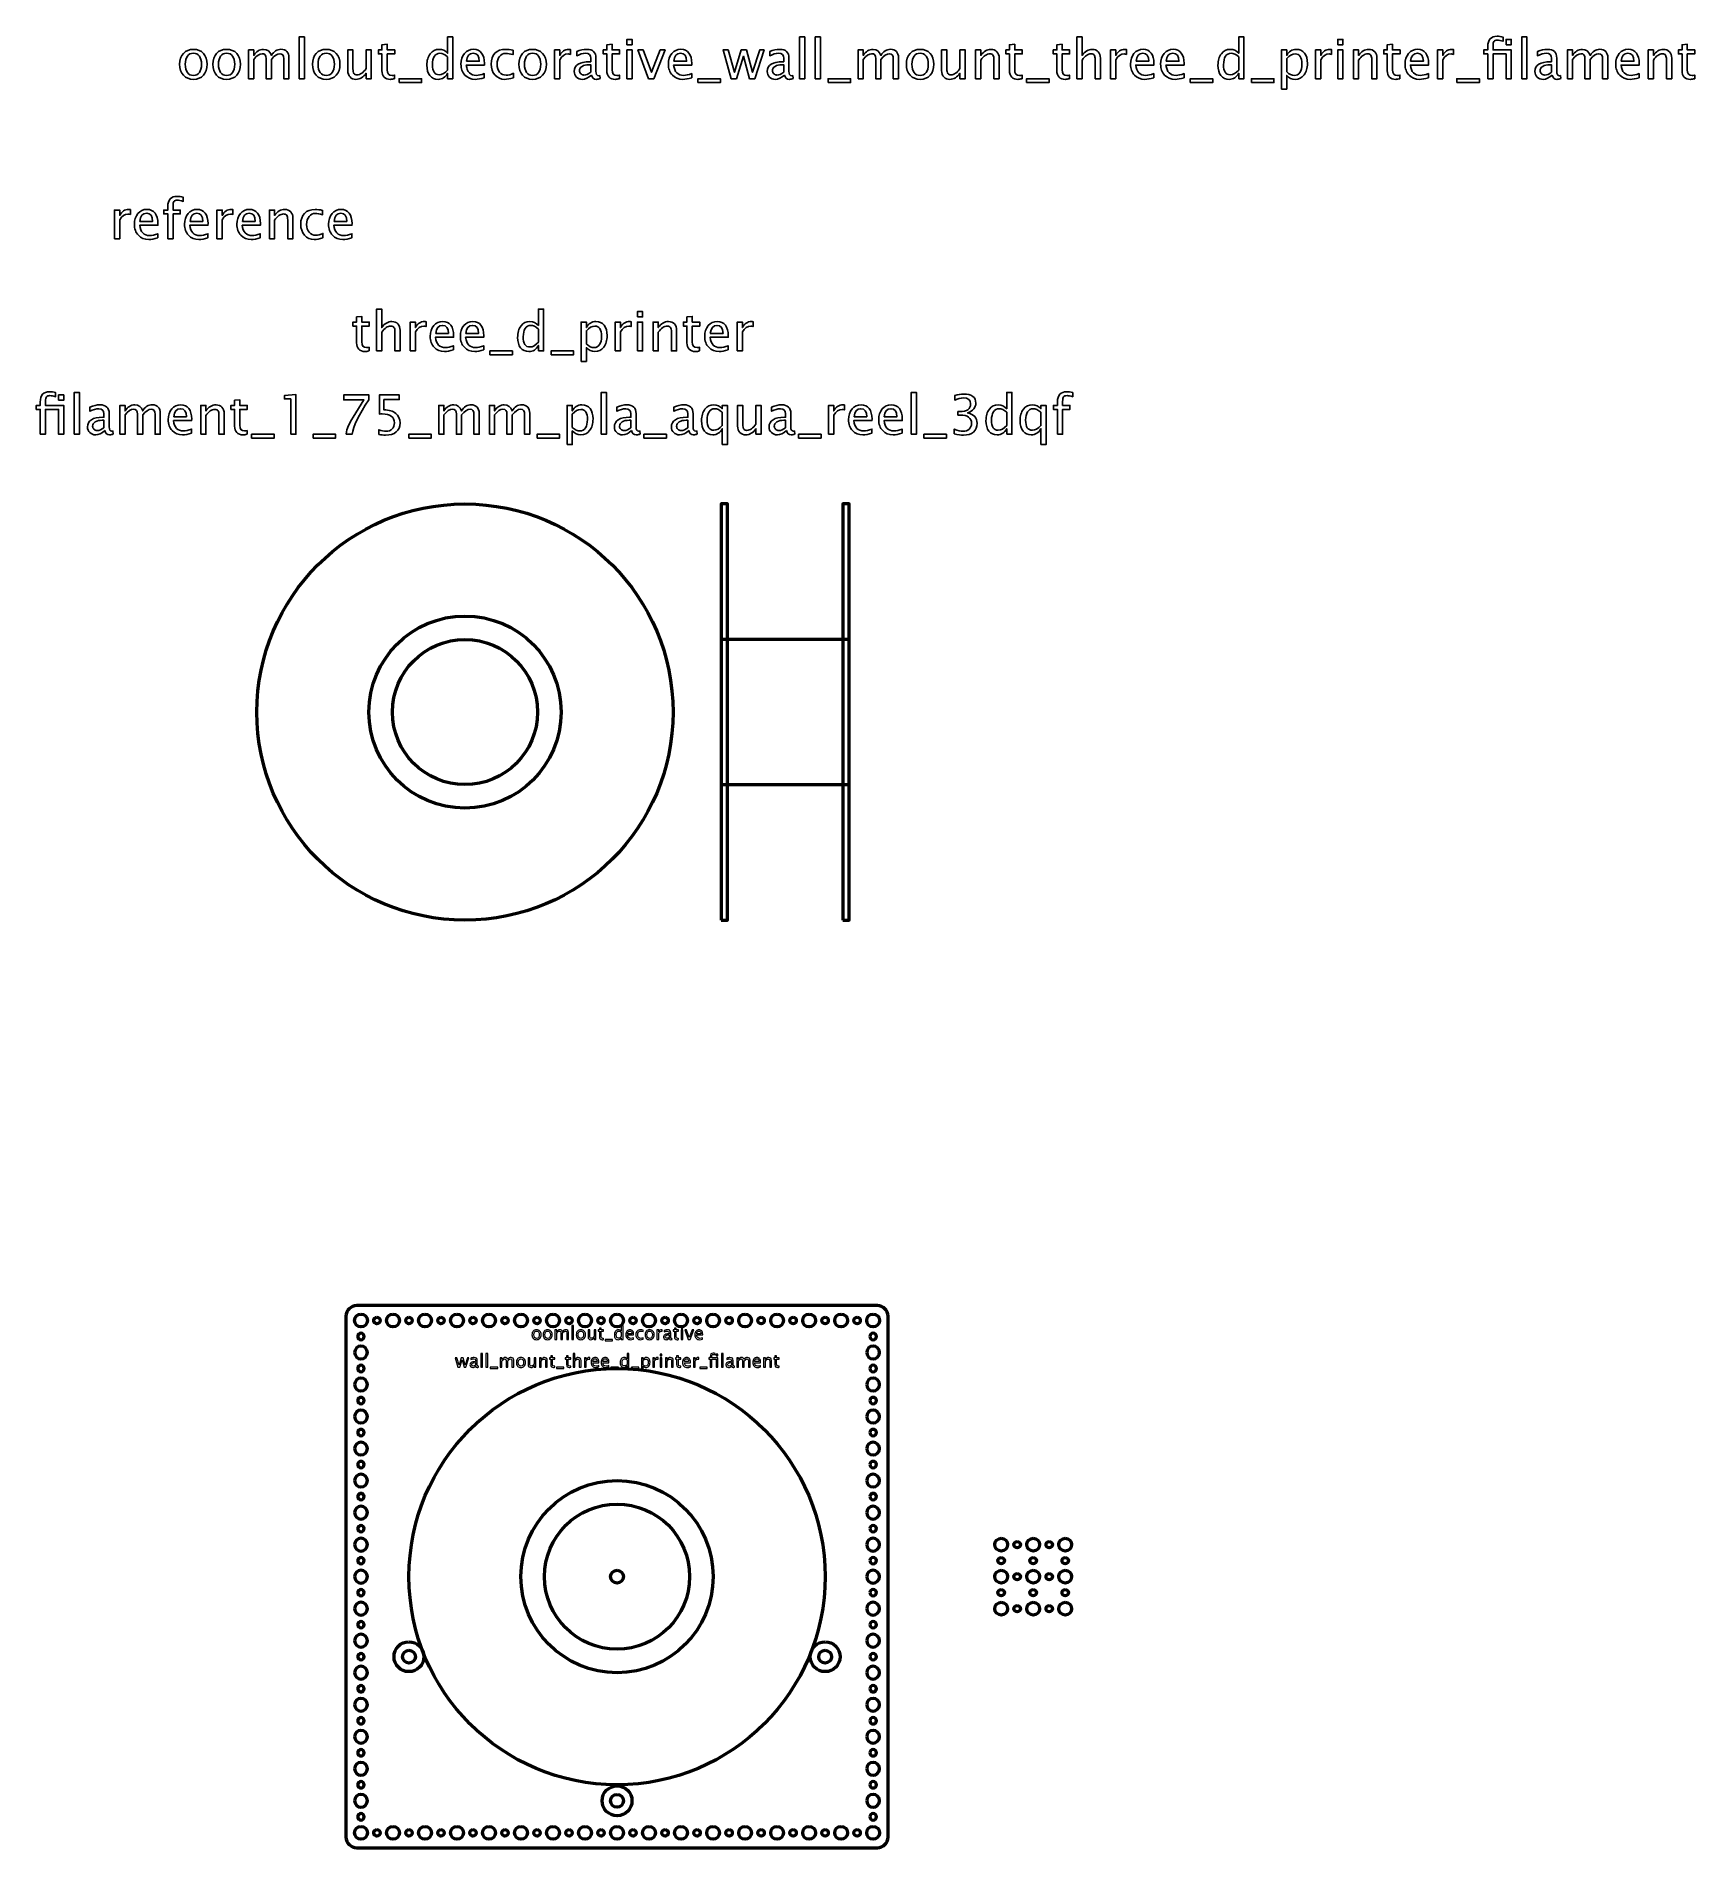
# Model space of a CAD drawing. Header units: centimetres. Extents: x -42.2 to 35.5, y -42.7 to 42.2.
import ezdxf

# ---------------------------------------------------------------- set-up
doc = ezdxf.new("R2010")
doc.units = ezdxf.units.CM
doc.header["$MEASUREMENT"] = 0
doc.layers.add('Layer 1', color=7, linetype='Continuous')

msp = doc.modelspace()

# ---------------------------------------------------------------- linework, layer by layer
at = {"layer": 'Layer 1', "lineweight": 53}
for points in [[(-10.12502, 0.75), (-9.82502, 0.75), (-9.82502, 20.25), (-10.12502, 20.25), (-10.12502, 0.75)], [(-4.42502, 0.75), (-4.12502, 0.75), (-4.12502, 20.25), (-4.42502, 20.25), (-4.42502, 0.75)], [(-10.12502, 7.1), (-4.12502, 7.1), (-4.12502, 13.9), (-10.12502, 13.9), (-10.12502, 7.1)]]:
    msp.add_lwpolyline(points, close=True, dxfattribs=at)
for centre, major_axis in [((-22.12499, 10.5), (0, 9.75)), ((-22.12499, 10.5), (0, 4.5)), ((-22.12499, 10.5), (0, 3.4)), ((-26.99999, -18.00001), (0, 0.30001)), ((-25.49999, -18.00001), (0, 0.30001)), ((-23.99999, -18.00001), (0, 0.30001)), ((-22.49999, -18.00001), (0, 0.30001)), ((-20.99999, -18.00001), (0, 0.30001)), ((-19.49999, -18.00001), (0, 0.30001)), ((-17.99999, -18.00001), (0, 0.30001)), ((-16.49999, -18.00001), (0, 0.30001)), ((-14.99999, -18.00001), (0, 0.30001)), ((-13.49999, -18.00001), (0, 0.30001)), ((-11.99999, -18.00001), (0, 0.30001)), ((-10.49999, -18.00001), (0, 0.30001)), ((-8.99999, -18.00001), (0, 0.30001)), ((-7.49999, -18.00001), (0, 0.30001)), ((-5.99999, -18.00001), (0, 0.30001)), ((-4.49999, -18.00001), (0, 0.30001)), ((-2.99999, -18.00001), (0, 0.30001)), ((-26.25, -18), (0, 0.15)), ((-24.75, -18), (0, 0.15)), ((-23.25, -18), (0, 0.15)), ((-21.75, -18), (0, 0.15)), ((-20.25, -18), (0, 0.15)), ((-18.75, -18), (0, 0.15)), ((-17.25, -18), (0, 0.15)), ((-15.75, -18), (0, 0.15)), ((-14.25, -18), (0, 0.15)), ((-12.75, -18), (0, 0.15)), ((-11.25, -18), (0, 0.15)), ((-9.75, -18), (0, 0.15)), ((-8.25, -18), (0, 0.15)), ((-6.75, -18), (0, 0.15)), ((-5.25, -18), (0, 0.15)), ((-3.75, -18), (0, 0.15)), ((3.00001, -28.50001), (0, 0.30001)), ((3.75, -28.5), (0, 0.15)), ((4.50001, -28.50001), (0, 0.30001)), ((5.25, -28.5), (0, 0.15)), ((6.00001, -28.50001), (0, 0.30001)), ((-14.99999, -30.00001), (0, 0.30001)), ((3.00001, -30.00001), (0, 0.30001)), ((3, -29.25), (0, 0.15)), ((4.50001, -30.00001), (0, 0.30001)), ((4.5, -29.25), (0, 0.15)), ((6.00001, -30.00001), (0, 0.30001)), ((6, -29.25), (0, 0.15)), ((3.75, -30), (0, 0.15)), ((5.25, -30), (0, 0.15)), ((3.00001, -31.50001), (0, 0.30001)), ((3, -30.75), (0, 0.15)), ((3.75, -31.5), (0, 0.15)), ((4.50001, -31.50001), (0, 0.30001)), ((4.5, -30.75), (0, 0.15)), ((5.25, -31.5), (0, 0.15)), ((6.00001, -31.50001), (0, 0.30001)), ((6, -30.75), (0, 0.15)), ((-24.74999, -33.75001), (0, 0.30001)), ((-5.24999, -33.75001), (0, 0.30001)), ((-14.99999, -40.50001), (0, 0.30001)), ((-26.99999, -42.00001), (0, 0.30001)), ((-26.25, -42), (0, 0.15)), ((-25.49999, -42.00001), (0, 0.30001)), ((-24.75, -42), (0, 0.15)), ((-23.99999, -42.00001), (0, 0.30001)), ((-23.25, -42), (0, 0.15)), ((-22.49999, -42.00001), (0, 0.30001)), ((-21.75, -42), (0, 0.15)), ((-20.99999, -42.00001), (0, 0.30001)), ((-20.25, -42), (0, 0.15)), ((-19.49999, -42.00001), (0, 0.30001)), ((-18.75, -42), (0, 0.15)), ((-17.99999, -42.00001), (0, 0.30001)), ((-17.25, -42), (0, 0.15)), ((-16.49999, -42.00001), (0, 0.30001)), ((-15.75, -42), (0, 0.15)), ((-14.99999, -42.00001), (0, 0.30001)), ((-14.25, -42), (0, 0.15)), ((-13.49999, -42.00001), (0, 0.30001)), ((-12.75, -42), (0, 0.15)), ((-11.99999, -42.00001), (0, 0.30001)), ((-11.25, -42), (0, 0.15)), ((-10.49999, -42.00001), (0, 0.30001)), ((-9.75, -42), (0, 0.15)), ((-8.99999, -42.00001), (0, 0.30001)), ((-8.25, -42), (0, 0.15)), ((-7.49999, -42.00001), (0, 0.30001)), ((-6.75, -42), (0, 0.15)), ((-5.99999, -42.00001), (0, 0.30001)), ((-5.25, -42), (0, 0.15)), ((-4.49999, -42.00001), (0, 0.30001)), ((-3.75, -42), (0, 0.15)), ((-2.99999, -42.00001), (0, 0.30001))]:
    msp.add_ellipse(centre, major_axis=major_axis, ratio=1, dxfattribs=at)
at = {"layer": 'Layer 1', "color": 5, "lineweight": 53}
for centre, major_axis in [((-15, -30), (0, 9.75)), ((-15, -30), (0, 4.5)), ((-15, -30), (0, 3.4)), ((-24.74998, -33.75002), (0, 0.70002)), ((-5.24998, -33.75002), (0, 0.70002)), ((-14.99998, -40.50002), (0, 0.70002))]:
    msp.add_ellipse(centre, major_axis=major_axis, ratio=1, dxfattribs=at)
at = {"layer": 'Layer 1'}
for points, knots in [([(-29.89577, 40.17044), (-29.89577, 40.17044), (-29.89577, 42.12878), (-29.89577, 42.12878), (-29.89577, 42.12878), (-29.89577, 42.12878), (-29.65193, 42.12878), (-29.65193, 42.12878), (-29.65193, 42.12878), (-29.65193, 42.12878), (-29.65193, 40.17044), (-29.65193, 40.17044), (-29.65193, 40.17044), (-29.65193, 40.17044), (-29.89577, 40.17044), (-29.89577, 40.17044)], [0, 0, 0, 0, 0.2, 0.2, 0.2, 0.2, 0.4, 0.4, 0.4, 0.4, 0.6, 0.6, 0.6, 0.6, 1, 1, 1, 1]), ([(-25.42283, 40.17086), (-25.49818, 40.15012), (-25.5638, 40.13996), (-25.61926, 40.13996), (-25.61926, 40.13996), (-25.74372, 40.13996), (-25.84066, 40.17552), (-25.91009, 40.24664), (-25.91009, 40.24664), (-25.97994, 40.31776), (-26.01465, 40.4164), (-26.01465, 40.54297), (-26.01465, 40.54297), (-26.01465, 40.54297), (-26.01465, 41.33376), (-26.01465, 41.33376), (-26.01465, 41.33376), (-26.01465, 41.33376), (-26.18314, 41.33376), (-26.18314, 41.33376), (-26.18314, 41.33376), (-26.18314, 41.33376), (-26.18314, 41.51664), (-26.18314, 41.51664), (-26.18314, 41.51664), (-26.18314, 41.51664), (-26.01465, 41.51664), (-26.01465, 41.51664), (-26.01465, 41.51664), (-26.01465, 41.51664), (-26.01465, 41.76006), (-26.01465, 41.76006), (-26.01465, 41.76006), (-26.01465, 41.76006), (-25.77081, 41.78334), (-25.77081, 41.78334), (-25.77081, 41.78334), (-25.77081, 41.78334), (-25.77081, 41.51664), (-25.77081, 41.51664), (-25.77081, 41.51664), (-25.77081, 41.51664), (-25.41775, 41.51664), (-25.41775, 41.51664), (-25.41775, 41.51664), (-25.41775, 41.51664), (-25.41775, 41.33376), (-25.41775, 41.33376), (-25.41775, 41.33376), (-25.41775, 41.33376), (-25.77081, 41.33376), (-25.77081, 41.33376), (-25.77081, 41.33376), (-25.77081, 41.33376), (-25.77081, 40.587), (-25.77081, 40.587), (-25.77081, 40.587), (-25.77081, 40.41089), (-25.69419, 40.32284), (-25.54136, 40.32284), (-25.54136, 40.32284), (-25.50877, 40.32284), (-25.4694, 40.32834), (-25.42283, 40.33893), (-25.42283, 40.33893), (-25.42283, 40.33893), (-25.42283, 40.17086), (-25.42283, 40.17086)], [0, 0, 0, 0, 0.05555556, 0.05555556, 0.05555556, 0.05555556, 0.11111111, 0.11111111, 0.11111111, 0.11111111, 0.16666667, 0.16666667, 0.16666667, 0.16666667, 0.22222222, 0.22222222, 0.22222222, 0.22222222, 0.27777778, 0.27777778, 0.27777778, 0.27777778, 0.33333333, 0.33333333, 0.33333333, 0.33333333, 0.38888889, 0.38888889, 0.38888889, 0.38888889, 0.44444444, 0.44444444, 0.44444444, 0.44444444, 0.5, 0.5, 0.5, 0.5, 0.55555556, 0.55555556, 0.55555556, 0.55555556, 0.61111111, 0.61111111, 0.61111111, 0.61111111, 0.66666667, 0.66666667, 0.66666667, 0.66666667, 0.72222222, 0.72222222, 0.72222222, 0.72222222, 0.77777778, 0.77777778, 0.77777778, 0.77777778, 0.83333333, 0.83333333, 0.83333333, 0.83333333, 0.88888889, 0.88888889, 0.88888889, 0.88888889, 1, 1, 1, 1]), ([(-22.93871, 40.17044), (-22.93871, 40.17044), (-22.93871, 40.42317), (-22.93871, 40.42317), (-22.93871, 40.42317), (-23.03819, 40.23436), (-23.18805, 40.13996), (-23.38829, 40.13996), (-23.38829, 40.13996), (-23.55085, 40.13996), (-23.6787, 40.1988), (-23.77183, 40.31691), (-23.77183, 40.31691), (-23.86496, 40.43502), (-23.91153, 40.59631), (-23.91153, 40.80078), (-23.91153, 40.80078), (-23.91153, 41.0243), (-23.85861, 41.20422), (-23.7532, 41.34053), (-23.7532, 41.34053), (-23.64737, 41.47642), (-23.50852, 41.54458), (-23.33622, 41.54458), (-23.33622, 41.54458), (-23.17662, 41.54458), (-23.0437, 41.48362), (-22.93871, 41.36128), (-22.93871, 41.36128), (-22.93871, 41.36128), (-22.93871, 42.12878), (-22.93871, 42.12878), (-22.93871, 42.12878), (-22.93871, 42.12878), (-22.69487, 42.12878), (-22.69487, 42.12878), (-22.69487, 42.12878), (-22.69487, 42.12878), (-22.69487, 40.17044), (-22.69487, 40.17044), (-22.69487, 40.17044), (-22.69487, 40.17044), (-22.93871, 40.17044), (-22.93871, 40.17044)], [0, 0, 0, 0, 0.08333333, 0.08333333, 0.08333333, 0.08333333, 0.16666667, 0.16666667, 0.16666667, 0.16666667, 0.25, 0.25, 0.25, 0.25, 0.33333333, 0.33333333, 0.33333333, 0.33333333, 0.41666667, 0.41666667, 0.41666667, 0.41666667, 0.5, 0.5, 0.5, 0.5, 0.58333333, 0.58333333, 0.58333333, 0.58333333, 0.66666667, 0.66666667, 0.66666667, 0.66666667, 0.75, 0.75, 0.75, 0.75, 0.83333333, 0.83333333, 0.83333333, 0.83333333, 1, 1, 1, 1]), ([(-14.88607, 40.17086), (-14.96142, 40.15012), (-15.02704, 40.13996), (-15.0825, 40.13996), (-15.0825, 40.13996), (-15.20696, 40.13996), (-15.3039, 40.17552), (-15.37333, 40.24664), (-15.37333, 40.24664), (-15.44318, 40.31776), (-15.47789, 40.4164), (-15.47789, 40.54297), (-15.47789, 40.54297), (-15.47789, 40.54297), (-15.47789, 41.33376), (-15.47789, 41.33376), (-15.47789, 41.33376), (-15.47789, 41.33376), (-15.64638, 41.33376), (-15.64638, 41.33376), (-15.64638, 41.33376), (-15.64638, 41.33376), (-15.64638, 41.51664), (-15.64638, 41.51664), (-15.64638, 41.51664), (-15.64638, 41.51664), (-15.47789, 41.51664), (-15.47789, 41.51664), (-15.47789, 41.51664), (-15.47789, 41.51664), (-15.47789, 41.76006), (-15.47789, 41.76006), (-15.47789, 41.76006), (-15.47789, 41.76006), (-15.23405, 41.78334), (-15.23405, 41.78334), (-15.23405, 41.78334), (-15.23405, 41.78334), (-15.23405, 41.51664), (-15.23405, 41.51664), (-15.23405, 41.51664), (-15.23405, 41.51664), (-14.88099, 41.51664), (-14.88099, 41.51664), (-14.88099, 41.51664), (-14.88099, 41.51664), (-14.88099, 41.33376), (-14.88099, 41.33376), (-14.88099, 41.33376), (-14.88099, 41.33376), (-15.23405, 41.33376), (-15.23405, 41.33376), (-15.23405, 41.33376), (-15.23405, 41.33376), (-15.23405, 40.587), (-15.23405, 40.587), (-15.23405, 40.587), (-15.23405, 40.41089), (-15.15743, 40.32284), (-15.0046, 40.32284), (-15.0046, 40.32284), (-14.97201, 40.32284), (-14.93264, 40.32834), (-14.88607, 40.33893), (-14.88607, 40.33893), (-14.88607, 40.33893), (-14.88607, 40.17086), (-14.88607, 40.17086)], [0, 0, 0, 0, 0.05555556, 0.05555556, 0.05555556, 0.05555556, 0.11111111, 0.11111111, 0.11111111, 0.11111111, 0.16666667, 0.16666667, 0.16666667, 0.16666667, 0.22222222, 0.22222222, 0.22222222, 0.22222222, 0.27777778, 0.27777778, 0.27777778, 0.27777778, 0.33333333, 0.33333333, 0.33333333, 0.33333333, 0.38888889, 0.38888889, 0.38888889, 0.38888889, 0.44444444, 0.44444444, 0.44444444, 0.44444444, 0.5, 0.5, 0.5, 0.5, 0.55555556, 0.55555556, 0.55555556, 0.55555556, 0.61111111, 0.61111111, 0.61111111, 0.61111111, 0.66666667, 0.66666667, 0.66666667, 0.66666667, 0.72222222, 0.72222222, 0.72222222, 0.72222222, 0.77777778, 0.77777778, 0.77777778, 0.77777778, 0.83333333, 0.83333333, 0.83333333, 0.83333333, 0.88888889, 0.88888889, 0.88888889, 0.88888889, 1, 1, 1, 1]), ([(-14.53809, 41.76302), (-14.53809, 41.76302), (-14.53809, 42.00686), (-14.53809, 42.00686), (-14.53809, 42.00686), (-14.53809, 42.00686), (-14.29425, 42.00686), (-14.29425, 42.00686), (-14.29425, 42.00686), (-14.29425, 42.00686), (-14.29425, 41.76302), (-14.29425, 41.76302), (-14.29425, 41.76302), (-14.29425, 41.76302), (-14.53809, 41.76302), (-14.53809, 41.76302)], [0, 0, 0, 0, 0.2, 0.2, 0.2, 0.2, 0.4, 0.4, 0.4, 0.4, 0.6, 0.6, 0.6, 0.6, 1, 1, 1, 1]), ([(-6.44481, 40.17044), (-6.44481, 40.17044), (-6.44481, 42.12878), (-6.44481, 42.12878), (-6.44481, 42.12878), (-6.44481, 42.12878), (-6.20097, 42.12878), (-6.20097, 42.12878), (-6.20097, 42.12878), (-6.20097, 42.12878), (-6.20097, 40.17044), (-6.20097, 40.17044), (-6.20097, 40.17044), (-6.20097, 40.17044), (-6.44481, 40.17044), (-6.44481, 40.17044)], [0, 0, 0, 0, 0.2, 0.2, 0.2, 0.2, 0.4, 0.4, 0.4, 0.4, 0.6, 0.6, 0.6, 0.6, 1, 1, 1, 1]), ([(-5.71075, 40.17044), (-5.71075, 40.17044), (-5.71075, 42.12878), (-5.71075, 42.12878), (-5.71075, 42.12878), (-5.71075, 42.12878), (-5.46691, 42.12878), (-5.46691, 42.12878), (-5.46691, 42.12878), (-5.46691, 42.12878), (-5.46691, 40.17044), (-5.46691, 40.17044), (-5.46691, 40.17044), (-5.46691, 40.17044), (-5.71075, 40.17044), (-5.71075, 40.17044)], [0, 0, 0, 0, 0.2, 0.2, 0.2, 0.2, 0.4, 0.4, 0.4, 0.4, 0.6, 0.6, 0.6, 0.6, 1, 1, 1, 1]), ([(3.98019, 40.17086), (3.90484, 40.15012), (3.83922, 40.13996), (3.78376, 40.13996), (3.78376, 40.13996), (3.6593, 40.13996), (3.56236, 40.17552), (3.49293, 40.24664), (3.49293, 40.24664), (3.42308, 40.31776), (3.38837, 40.4164), (3.38837, 40.54297), (3.38837, 40.54297), (3.38837, 40.54297), (3.38837, 41.33376), (3.38837, 41.33376), (3.38837, 41.33376), (3.38837, 41.33376), (3.21988, 41.33376), (3.21988, 41.33376), (3.21988, 41.33376), (3.21988, 41.33376), (3.21988, 41.51664), (3.21988, 41.51664), (3.21988, 41.51664), (3.21988, 41.51664), (3.38837, 41.51664), (3.38837, 41.51664), (3.38837, 41.51664), (3.38837, 41.51664), (3.38837, 41.76006), (3.38837, 41.76006), (3.38837, 41.76006), (3.38837, 41.76006), (3.63221, 41.78334), (3.63221, 41.78334), (3.63221, 41.78334), (3.63221, 41.78334), (3.63221, 41.51664), (3.63221, 41.51664), (3.63221, 41.51664), (3.63221, 41.51664), (3.98527, 41.51664), (3.98527, 41.51664), (3.98527, 41.51664), (3.98527, 41.51664), (3.98527, 41.33376), (3.98527, 41.33376), (3.98527, 41.33376), (3.98527, 41.33376), (3.63221, 41.33376), (3.63221, 41.33376), (3.63221, 41.33376), (3.63221, 41.33376), (3.63221, 40.587), (3.63221, 40.587), (3.63221, 40.587), (3.63221, 40.41089), (3.70883, 40.32284), (3.86166, 40.32284), (3.86166, 40.32284), (3.89425, 40.32284), (3.93362, 40.32834), (3.98019, 40.33893), (3.98019, 40.33893), (3.98019, 40.33893), (3.98019, 40.17086), (3.98019, 40.17086)], [0, 0, 0, 0, 0.05555556, 0.05555556, 0.05555556, 0.05555556, 0.11111111, 0.11111111, 0.11111111, 0.11111111, 0.16666667, 0.16666667, 0.16666667, 0.16666667, 0.22222222, 0.22222222, 0.22222222, 0.22222222, 0.27777778, 0.27777778, 0.27777778, 0.27777778, 0.33333333, 0.33333333, 0.33333333, 0.33333333, 0.38888889, 0.38888889, 0.38888889, 0.38888889, 0.44444444, 0.44444444, 0.44444444, 0.44444444, 0.5, 0.5, 0.5, 0.5, 0.55555556, 0.55555556, 0.55555556, 0.55555556, 0.61111111, 0.61111111, 0.61111111, 0.61111111, 0.66666667, 0.66666667, 0.66666667, 0.66666667, 0.72222222, 0.72222222, 0.72222222, 0.72222222, 0.77777778, 0.77777778, 0.77777778, 0.77777778, 0.83333333, 0.83333333, 0.83333333, 0.83333333, 0.88888889, 0.88888889, 0.88888889, 0.88888889, 1, 1, 1, 1]), ([(6.20015, 40.17086), (6.1248, 40.15012), (6.05918, 40.13996), (6.00372, 40.13996), (6.00372, 40.13996), (5.87926, 40.13996), (5.78232, 40.17552), (5.71289, 40.24664), (5.71289, 40.24664), (5.64304, 40.31776), (5.60833, 40.4164), (5.60833, 40.54297), (5.60833, 40.54297), (5.60833, 40.54297), (5.60833, 41.33376), (5.60833, 41.33376), (5.60833, 41.33376), (5.60833, 41.33376), (5.43984, 41.33376), (5.43984, 41.33376), (5.43984, 41.33376), (5.43984, 41.33376), (5.43984, 41.51664), (5.43984, 41.51664), (5.43984, 41.51664), (5.43984, 41.51664), (5.60833, 41.51664), (5.60833, 41.51664), (5.60833, 41.51664), (5.60833, 41.51664), (5.60833, 41.76006), (5.60833, 41.76006), (5.60833, 41.76006), (5.60833, 41.76006), (5.85217, 41.78334), (5.85217, 41.78334), (5.85217, 41.78334), (5.85217, 41.78334), (5.85217, 41.51664), (5.85217, 41.51664), (5.85217, 41.51664), (5.85217, 41.51664), (6.20523, 41.51664), (6.20523, 41.51664), (6.20523, 41.51664), (6.20523, 41.51664), (6.20523, 41.33376), (6.20523, 41.33376), (6.20523, 41.33376), (6.20523, 41.33376), (5.85217, 41.33376), (5.85217, 41.33376), (5.85217, 41.33376), (5.85217, 41.33376), (5.85217, 40.587), (5.85217, 40.587), (5.85217, 40.587), (5.85217, 40.41089), (5.92879, 40.32284), (6.08162, 40.32284), (6.08162, 40.32284), (6.11421, 40.32284), (6.15358, 40.32834), (6.20015, 40.33893), (6.20015, 40.33893), (6.20015, 40.33893), (6.20015, 40.17086), (6.20015, 40.17086)], [0, 0, 0, 0, 0.05555556, 0.05555556, 0.05555556, 0.05555556, 0.11111111, 0.11111111, 0.11111111, 0.11111111, 0.16666667, 0.16666667, 0.16666667, 0.16666667, 0.22222222, 0.22222222, 0.22222222, 0.22222222, 0.27777778, 0.27777778, 0.27777778, 0.27777778, 0.33333333, 0.33333333, 0.33333333, 0.33333333, 0.38888889, 0.38888889, 0.38888889, 0.38888889, 0.44444444, 0.44444444, 0.44444444, 0.44444444, 0.5, 0.5, 0.5, 0.5, 0.55555556, 0.55555556, 0.55555556, 0.55555556, 0.61111111, 0.61111111, 0.61111111, 0.61111111, 0.66666667, 0.66666667, 0.66666667, 0.66666667, 0.72222222, 0.72222222, 0.72222222, 0.72222222, 0.77777778, 0.77777778, 0.77777778, 0.77777778, 0.83333333, 0.83333333, 0.83333333, 0.83333333, 0.88888889, 0.88888889, 0.88888889, 0.88888889, 1, 1, 1, 1]), ([(6.54813, 40.17044), (6.54813, 40.17044), (6.54813, 42.12878), (6.54813, 42.12878), (6.54813, 42.12878), (6.54813, 42.12878), (6.79197, 42.12878), (6.79197, 42.12878), (6.79197, 42.12878), (6.79197, 42.12878), (6.79197, 41.26222), (6.79197, 41.26222), (6.79197, 41.26222), (6.92109, 41.4506), (7.07941, 41.54458), (7.26653, 41.54458), (7.26653, 41.54458), (7.38421, 41.54458), (7.47777, 41.50775), (7.54677, 41.43367), (7.54677, 41.43367), (7.61578, 41.36001), (7.65049, 41.26052), (7.65049, 41.13606), (7.65049, 41.13606), (7.65049, 41.13606), (7.65049, 40.17044), (7.65049, 40.17044), (7.65049, 40.17044), (7.65049, 40.17044), (7.40665, 40.17044), (7.40665, 40.17044), (7.40665, 40.17044), (7.40665, 40.17044), (7.40665, 41.05648), (7.40665, 41.05648), (7.40665, 41.05648), (7.40665, 41.15638), (7.39183, 41.2275), (7.36262, 41.26984), (7.36262, 41.26984), (7.33299, 41.31259), (7.28431, 41.33376), (7.21615, 41.33376), (7.21615, 41.33376), (7.06629, 41.33376), (6.9249, 41.23597), (6.79197, 41.04039), (6.79197, 41.04039), (6.79197, 41.04039), (6.79197, 40.17044), (6.79197, 40.17044), (6.79197, 40.17044), (6.79197, 40.17044), (6.54813, 40.17044), (6.54813, 40.17044)], [0, 0, 0, 0, 0.06666667, 0.06666667, 0.06666667, 0.06666667, 0.13333333, 0.13333333, 0.13333333, 0.13333333, 0.2, 0.2, 0.2, 0.2, 0.26666667, 0.26666667, 0.26666667, 0.26666667, 0.33333333, 0.33333333, 0.33333333, 0.33333333, 0.4, 0.4, 0.4, 0.4, 0.46666667, 0.46666667, 0.46666667, 0.46666667, 0.53333333, 0.53333333, 0.53333333, 0.53333333, 0.6, 0.6, 0.6, 0.6, 0.66666667, 0.66666667, 0.66666667, 0.66666667, 0.73333333, 0.73333333, 0.73333333, 0.73333333, 0.8, 0.8, 0.8, 0.8, 0.86666667, 0.86666667, 0.86666667, 0.86666667, 1, 1, 1, 1]), ([(14.13044, 40.17044), (14.13044, 40.17044), (14.13044, 40.42317), (14.13044, 40.42317), (14.13044, 40.42317), (14.03096, 40.23436), (13.8811, 40.13996), (13.68086, 40.13996), (13.68086, 40.13996), (13.5183, 40.13996), (13.39045, 40.1988), (13.29732, 40.31691), (13.29732, 40.31691), (13.20419, 40.43502), (13.15762, 40.59631), (13.15762, 40.80078), (13.15762, 40.80078), (13.15762, 41.0243), (13.21054, 41.20422), (13.31595, 41.34053), (13.31595, 41.34053), (13.42178, 41.47642), (13.56063, 41.54458), (13.73293, 41.54458), (13.73293, 41.54458), (13.89253, 41.54458), (14.02545, 41.48362), (14.13044, 41.36128), (14.13044, 41.36128), (14.13044, 41.36128), (14.13044, 42.12878), (14.13044, 42.12878), (14.13044, 42.12878), (14.13044, 42.12878), (14.37428, 42.12878), (14.37428, 42.12878), (14.37428, 42.12878), (14.37428, 42.12878), (14.37428, 40.17044), (14.37428, 40.17044), (14.37428, 40.17044), (14.37428, 40.17044), (14.13044, 40.17044), (14.13044, 40.17044)], [0, 0, 0, 0, 0.08333333, 0.08333333, 0.08333333, 0.08333333, 0.16666667, 0.16666667, 0.16666667, 0.16666667, 0.25, 0.25, 0.25, 0.25, 0.33333333, 0.33333333, 0.33333333, 0.33333333, 0.41666667, 0.41666667, 0.41666667, 0.41666667, 0.5, 0.5, 0.5, 0.5, 0.58333333, 0.58333333, 0.58333333, 0.58333333, 0.66666667, 0.66666667, 0.66666667, 0.66666667, 0.75, 0.75, 0.75, 0.75, 0.83333333, 0.83333333, 0.83333333, 0.83333333, 1, 1, 1, 1]), ([(18.7706, 41.76302), (18.7706, 41.76302), (18.7706, 42.00686), (18.7706, 42.00686), (18.7706, 42.00686), (18.7706, 42.00686), (19.01444, 42.00686), (19.01444, 42.00686), (19.01444, 42.00686), (19.01444, 42.00686), (19.01444, 41.76302), (19.01444, 41.76302), (19.01444, 41.76302), (19.01444, 41.76302), (18.7706, 41.76302), (18.7706, 41.76302)], [0, 0, 0, 0, 0.2, 0.2, 0.2, 0.2, 0.4, 0.4, 0.4, 0.4, 0.6, 0.6, 0.6, 0.6, 1, 1, 1, 1]), ([(21.68313, 40.17086), (21.60778, 40.15012), (21.54216, 40.13996), (21.4867, 40.13996), (21.4867, 40.13996), (21.36224, 40.13996), (21.2653, 40.17552), (21.19587, 40.24664), (21.19587, 40.24664), (21.12602, 40.31776), (21.09131, 40.4164), (21.09131, 40.54297), (21.09131, 40.54297), (21.09131, 40.54297), (21.09131, 41.33376), (21.09131, 41.33376), (21.09131, 41.33376), (21.09131, 41.33376), (20.92282, 41.33376), (20.92282, 41.33376), (20.92282, 41.33376), (20.92282, 41.33376), (20.92282, 41.51664), (20.92282, 41.51664), (20.92282, 41.51664), (20.92282, 41.51664), (21.09131, 41.51664), (21.09131, 41.51664), (21.09131, 41.51664), (21.09131, 41.51664), (21.09131, 41.76006), (21.09131, 41.76006), (21.09131, 41.76006), (21.09131, 41.76006), (21.33515, 41.78334), (21.33515, 41.78334), (21.33515, 41.78334), (21.33515, 41.78334), (21.33515, 41.51664), (21.33515, 41.51664), (21.33515, 41.51664), (21.33515, 41.51664), (21.68821, 41.51664), (21.68821, 41.51664), (21.68821, 41.51664), (21.68821, 41.51664), (21.68821, 41.33376), (21.68821, 41.33376), (21.68821, 41.33376), (21.68821, 41.33376), (21.33515, 41.33376), (21.33515, 41.33376), (21.33515, 41.33376), (21.33515, 41.33376), (21.33515, 40.587), (21.33515, 40.587), (21.33515, 40.587), (21.33515, 40.41089), (21.41177, 40.32284), (21.5646, 40.32284), (21.5646, 40.32284), (21.59719, 40.32284), (21.63656, 40.32834), (21.68313, 40.33893), (21.68313, 40.33893), (21.68313, 40.33893), (21.68313, 40.17086), (21.68313, 40.17086)], [0, 0, 0, 0, 0.05555556, 0.05555556, 0.05555556, 0.05555556, 0.11111111, 0.11111111, 0.11111111, 0.11111111, 0.16666667, 0.16666667, 0.16666667, 0.16666667, 0.22222222, 0.22222222, 0.22222222, 0.22222222, 0.27777778, 0.27777778, 0.27777778, 0.27777778, 0.33333333, 0.33333333, 0.33333333, 0.33333333, 0.38888889, 0.38888889, 0.38888889, 0.38888889, 0.44444444, 0.44444444, 0.44444444, 0.44444444, 0.5, 0.5, 0.5, 0.5, 0.55555556, 0.55555556, 0.55555556, 0.55555556, 0.61111111, 0.61111111, 0.61111111, 0.61111111, 0.66666667, 0.66666667, 0.66666667, 0.66666667, 0.72222222, 0.72222222, 0.72222222, 0.72222222, 0.77777778, 0.77777778, 0.77777778, 0.77777778, 0.83333333, 0.83333333, 0.83333333, 0.83333333, 0.88888889, 0.88888889, 0.88888889, 0.88888889, 1, 1, 1, 1]), ([(25.80131, 40.17044), (25.80131, 40.17044), (25.80131, 41.33376), (25.80131, 41.33376), (25.80131, 41.33376), (25.80131, 41.33376), (25.61039, 41.33376), (25.61039, 41.33376), (25.61039, 41.33376), (25.61039, 41.33376), (25.61039, 41.51664), (25.61039, 41.51664), (25.61039, 41.51664), (25.61039, 41.51664), (25.80131, 41.51664), (25.80131, 41.51664), (25.80131, 41.51664), (25.80131, 41.51664), (25.80131, 41.67793), (25.80131, 41.67793), (25.80131, 41.67793), (25.80131, 41.99882), (25.94778, 42.15926), (26.24073, 42.15926), (26.24073, 42.15926), (26.32286, 42.15926), (26.41599, 42.14571), (26.52013, 42.11862), (26.52013, 42.11862), (26.52013, 42.11862), (26.52013, 41.92304), (26.52013, 41.92304), (26.52013, 41.92304), (26.40964, 41.9586), (26.32116, 41.97638), (26.2547, 41.97638), (26.2547, 41.97638), (26.17384, 41.97638), (26.11881, 41.95733), (26.0896, 41.91881), (26.0896, 41.91881), (26.05997, 41.88028), (26.04515, 41.80874), (26.04515, 41.70418), (26.04515, 41.70418), (26.04515, 41.70418), (26.04515, 41.51664), (26.04515, 41.51664), (26.04515, 41.51664), (26.04515, 41.51664), (26.90367, 41.51664), (26.90367, 41.51664), (26.90367, 41.51664), (26.90367, 41.51664), (26.90367, 40.17044), (26.90367, 40.17044), (26.90367, 40.17044), (26.90367, 40.17044), (26.65983, 40.17044), (26.65983, 40.17044), (26.65983, 40.17044), (26.65983, 40.17044), (26.65983, 41.33376), (26.65983, 41.33376), (26.65983, 41.33376), (26.65983, 41.33376), (26.04515, 41.33376), (26.04515, 41.33376), (26.04515, 41.33376), (26.04515, 41.33376), (26.04515, 40.17044), (26.04515, 40.17044), (26.04515, 40.17044), (26.04515, 40.17044), (25.80131, 40.17044), (25.80131, 40.17044)], [0, 0, 0, 0, 0.05, 0.05, 0.05, 0.05, 0.1, 0.1, 0.1, 0.1, 0.15, 0.15, 0.15, 0.15, 0.2, 0.2, 0.2, 0.2, 0.25, 0.25, 0.25, 0.25, 0.3, 0.3, 0.3, 0.3, 0.35, 0.35, 0.35, 0.35, 0.4, 0.4, 0.4, 0.4, 0.45, 0.45, 0.45, 0.45, 0.5, 0.5, 0.5, 0.5, 0.55, 0.55, 0.55, 0.55, 0.6, 0.6, 0.6, 0.6, 0.65, 0.65, 0.65, 0.65, 0.7, 0.7, 0.7, 0.7, 0.75, 0.75, 0.75, 0.75, 0.8, 0.8, 0.8, 0.8, 0.85, 0.85, 0.85, 0.85, 0.9, 0.9, 0.9, 0.9, 1, 1, 1, 1]), ([(26.65983, 41.76302), (26.65983, 41.76302), (26.65983, 42.00686), (26.65983, 42.00686), (26.65983, 42.00686), (26.65983, 42.00686), (26.90367, 42.00686), (26.90367, 42.00686), (26.90367, 42.00686), (26.90367, 42.00686), (26.90367, 41.76302), (26.90367, 41.76302), (26.90367, 41.76302), (26.90367, 41.76302), (26.65983, 41.76302), (26.65983, 41.76302)], [0, 0, 0, 0, 0.2, 0.2, 0.2, 0.2, 0.4, 0.4, 0.4, 0.4, 0.6, 0.6, 0.6, 0.6, 1, 1, 1, 1]), ([(27.39262, 40.17044), (27.39262, 40.17044), (27.39262, 42.12878), (27.39262, 42.12878), (27.39262, 42.12878), (27.39262, 42.12878), (27.63646, 42.12878), (27.63646, 42.12878), (27.63646, 42.12878), (27.63646, 42.12878), (27.63646, 40.17044), (27.63646, 40.17044), (27.63646, 40.17044), (27.63646, 40.17044), (27.39262, 40.17044), (27.39262, 40.17044)], [0, 0, 0, 0, 0.2, 0.2, 0.2, 0.2, 0.4, 0.4, 0.4, 0.4, 0.6, 0.6, 0.6, 0.6, 1, 1, 1, 1]), ([(35.49436, 40.17086), (35.41901, 40.15012), (35.35339, 40.13996), (35.29793, 40.13996), (35.29793, 40.13996), (35.17347, 40.13996), (35.07653, 40.17552), (35.0071, 40.24664), (35.0071, 40.24664), (34.93725, 40.31776), (34.90254, 40.4164), (34.90254, 40.54297), (34.90254, 40.54297), (34.90254, 40.54297), (34.90254, 41.33376), (34.90254, 41.33376), (34.90254, 41.33376), (34.90254, 41.33376), (34.73405, 41.33376), (34.73405, 41.33376), (34.73405, 41.33376), (34.73405, 41.33376), (34.73405, 41.51664), (34.73405, 41.51664), (34.73405, 41.51664), (34.73405, 41.51664), (34.90254, 41.51664), (34.90254, 41.51664), (34.90254, 41.51664), (34.90254, 41.51664), (34.90254, 41.76006), (34.90254, 41.76006), (34.90254, 41.76006), (34.90254, 41.76006), (35.14638, 41.78334), (35.14638, 41.78334), (35.14638, 41.78334), (35.14638, 41.78334), (35.14638, 41.51664), (35.14638, 41.51664), (35.14638, 41.51664), (35.14638, 41.51664), (35.49944, 41.51664), (35.49944, 41.51664), (35.49944, 41.51664), (35.49944, 41.51664), (35.49944, 41.33376), (35.49944, 41.33376), (35.49944, 41.33376), (35.49944, 41.33376), (35.14638, 41.33376), (35.14638, 41.33376), (35.14638, 41.33376), (35.14638, 41.33376), (35.14638, 40.587), (35.14638, 40.587), (35.14638, 40.587), (35.14638, 40.41089), (35.223, 40.32284), (35.37583, 40.32284), (35.37583, 40.32284), (35.40842, 40.32284), (35.44779, 40.32834), (35.49436, 40.33893), (35.49436, 40.33893), (35.49436, 40.33893), (35.49436, 40.17086), (35.49436, 40.17086)], [0, 0, 0, 0, 0.05555556, 0.05555556, 0.05555556, 0.05555556, 0.11111111, 0.11111111, 0.11111111, 0.11111111, 0.16666667, 0.16666667, 0.16666667, 0.16666667, 0.22222222, 0.22222222, 0.22222222, 0.22222222, 0.27777778, 0.27777778, 0.27777778, 0.27777778, 0.33333333, 0.33333333, 0.33333333, 0.33333333, 0.38888889, 0.38888889, 0.38888889, 0.38888889, 0.44444444, 0.44444444, 0.44444444, 0.44444444, 0.5, 0.5, 0.5, 0.5, 0.55555556, 0.55555556, 0.55555556, 0.55555556, 0.61111111, 0.61111111, 0.61111111, 0.61111111, 0.66666667, 0.66666667, 0.66666667, 0.66666667, 0.72222222, 0.72222222, 0.72222222, 0.72222222, 0.77777778, 0.77777778, 0.77777778, 0.77777778, 0.83333333, 0.83333333, 0.83333333, 0.83333333, 0.88888889, 0.88888889, 0.88888889, 0.88888889, 1, 1, 1, 1]), ([(-34.85216, 40.13996), (-35.04986, 40.13996), (-35.20649, 40.20304), (-35.32164, 40.32919), (-35.32164, 40.32919), (-35.43721, 40.45534), (-35.49478, 40.62679), (-35.49478, 40.84312), (-35.49478, 40.84312), (-35.49478, 41.05902), (-35.43721, 41.23004), (-35.32164, 41.35577), (-35.32164, 41.35577), (-35.20649, 41.4815), (-35.04986, 41.54458), (-34.85216, 41.54458), (-34.85216, 41.54458), (-34.65446, 41.54458), (-34.49783, 41.4815), (-34.38268, 41.35577), (-34.38268, 41.35577), (-34.26711, 41.23004), (-34.20954, 41.05902), (-34.20954, 40.84312), (-34.20954, 40.84312), (-34.20954, 40.62679), (-34.26711, 40.45534), (-34.38268, 40.32919), (-34.38268, 40.32919), (-34.49783, 40.20304), (-34.65446, 40.13996), (-34.85216, 40.13996)], [0, 0, 0, 0, 0.11111111, 0.11111111, 0.11111111, 0.11111111, 0.22222222, 0.22222222, 0.22222222, 0.22222222, 0.33333333, 0.33333333, 0.33333333, 0.33333333, 0.44444444, 0.44444444, 0.44444444, 0.44444444, 0.55555556, 0.55555556, 0.55555556, 0.55555556, 0.66666667, 0.66666667, 0.66666667, 0.66666667, 0.77777778, 0.77777778, 0.77777778, 0.77777778, 1, 1, 1, 1]), ([(-34.85258, 40.32284), (-34.73193, 40.32284), (-34.63795, 40.36814), (-34.57107, 40.45915), (-34.57107, 40.45915), (-34.5046, 40.54975), (-34.47116, 40.67802), (-34.47116, 40.84312), (-34.47116, 40.84312), (-34.47116, 41.00779), (-34.5046, 41.13564), (-34.57107, 41.22623), (-34.57107, 41.22623), (-34.63795, 41.3164), (-34.73193, 41.3617), (-34.85258, 41.3617), (-34.85258, 41.3617), (-34.97366, 41.3617), (-35.06764, 41.3164), (-35.13368, 41.22623), (-35.13368, 41.22623), (-35.20014, 41.13564), (-35.23316, 41.00779), (-35.23316, 40.84312), (-35.23316, 40.84312), (-35.23316, 40.67802), (-35.20014, 40.54975), (-35.13368, 40.45915), (-35.13368, 40.45915), (-35.06764, 40.36814), (-34.97366, 40.32284), (-34.85258, 40.32284)], [0, 0, 0, 0, 0.11111111, 0.11111111, 0.11111111, 0.11111111, 0.22222222, 0.22222222, 0.22222222, 0.22222222, 0.33333333, 0.33333333, 0.33333333, 0.33333333, 0.44444444, 0.44444444, 0.44444444, 0.44444444, 0.55555556, 0.55555556, 0.55555556, 0.55555556, 0.66666667, 0.66666667, 0.66666667, 0.66666667, 0.77777778, 0.77777778, 0.77777778, 0.77777778, 1, 1, 1, 1]), ([(-33.29175, 40.13996), (-33.48945, 40.13996), (-33.64608, 40.20304), (-33.76123, 40.32919), (-33.76123, 40.32919), (-33.8768, 40.45534), (-33.93437, 40.62679), (-33.93437, 40.84312), (-33.93437, 40.84312), (-33.93437, 41.05902), (-33.8768, 41.23004), (-33.76123, 41.35577), (-33.76123, 41.35577), (-33.64608, 41.4815), (-33.48945, 41.54458), (-33.29175, 41.54458), (-33.29175, 41.54458), (-33.09405, 41.54458), (-32.93742, 41.4815), (-32.82227, 41.35577), (-32.82227, 41.35577), (-32.7067, 41.23004), (-32.64913, 41.05902), (-32.64913, 40.84312), (-32.64913, 40.84312), (-32.64913, 40.62679), (-32.7067, 40.45534), (-32.82227, 40.32919), (-32.82227, 40.32919), (-32.93742, 40.20304), (-33.09405, 40.13996), (-33.29175, 40.13996)], [0, 0, 0, 0, 0.11111111, 0.11111111, 0.11111111, 0.11111111, 0.22222222, 0.22222222, 0.22222222, 0.22222222, 0.33333333, 0.33333333, 0.33333333, 0.33333333, 0.44444444, 0.44444444, 0.44444444, 0.44444444, 0.55555556, 0.55555556, 0.55555556, 0.55555556, 0.66666667, 0.66666667, 0.66666667, 0.66666667, 0.77777778, 0.77777778, 0.77777778, 0.77777778, 1, 1, 1, 1]), ([(-33.29217, 40.32284), (-33.17152, 40.32284), (-33.07754, 40.36814), (-33.01066, 40.45915), (-33.01066, 40.45915), (-32.94419, 40.54975), (-32.91075, 40.67802), (-32.91075, 40.84312), (-32.91075, 40.84312), (-32.91075, 41.00779), (-32.94419, 41.13564), (-33.01066, 41.22623), (-33.01066, 41.22623), (-33.07754, 41.3164), (-33.17152, 41.3617), (-33.29217, 41.3617), (-33.29217, 41.3617), (-33.41325, 41.3617), (-33.50723, 41.3164), (-33.57327, 41.22623), (-33.57327, 41.22623), (-33.63973, 41.13564), (-33.67275, 41.00779), (-33.67275, 40.84312), (-33.67275, 40.84312), (-33.67275, 40.67802), (-33.63973, 40.54975), (-33.57327, 40.45915), (-33.57327, 40.45915), (-33.50723, 40.36814), (-33.41325, 40.32284), (-33.29217, 40.32284)], [0, 0, 0, 0, 0.11111111, 0.11111111, 0.11111111, 0.11111111, 0.22222222, 0.22222222, 0.22222222, 0.22222222, 0.33333333, 0.33333333, 0.33333333, 0.33333333, 0.44444444, 0.44444444, 0.44444444, 0.44444444, 0.55555556, 0.55555556, 0.55555556, 0.55555556, 0.66666667, 0.66666667, 0.66666667, 0.66666667, 0.77777778, 0.77777778, 0.77777778, 0.77777778, 1, 1, 1, 1]), ([(-32.26728, 40.17044), (-32.26728, 40.17044), (-32.26728, 41.51664), (-32.26728, 41.51664), (-32.26728, 41.51664), (-32.26728, 41.51664), (-32.02344, 41.51664), (-32.02344, 41.51664), (-32.02344, 41.51664), (-32.02344, 41.51664), (-32.02344, 41.26222), (-32.02344, 41.26222), (-32.02344, 41.26222), (-31.90448, 41.4506), (-31.75208, 41.54458), (-31.56539, 41.54458), (-31.56539, 41.54458), (-31.38548, 41.54458), (-31.26313, 41.4506), (-31.19794, 41.26222), (-31.19794, 41.26222), (-31.08237, 41.45229), (-30.93166, 41.54712), (-30.74667, 41.54712), (-30.74667, 41.54712), (-30.62856, 41.54712), (-30.53669, 41.51241), (-30.47108, 41.44256), (-30.47108, 41.44256), (-30.40546, 41.37271), (-30.37244, 41.27492), (-30.37244, 41.14919), (-30.37244, 41.14919), (-30.37244, 41.14919), (-30.37244, 40.17044), (-30.37244, 40.17044), (-30.37244, 40.17044), (-30.37244, 40.17044), (-30.61628, 40.17044), (-30.61628, 40.17044), (-30.61628, 40.17044), (-30.61628, 40.17044), (-30.61628, 41.10897), (-30.61628, 41.10897), (-30.61628, 41.10897), (-30.61628, 41.26222), (-30.67724, 41.33884), (-30.79916, 41.33884), (-30.79916, 41.33884), (-30.92574, 41.33884), (-31.05866, 41.24952), (-31.19794, 41.07045), (-31.19794, 41.07045), (-31.19794, 41.07045), (-31.19794, 40.17044), (-31.19794, 40.17044), (-31.19794, 40.17044), (-31.19794, 40.17044), (-31.44178, 40.17044), (-31.44178, 40.17044), (-31.44178, 40.17044), (-31.44178, 40.17044), (-31.44178, 41.10982), (-31.44178, 41.10982), (-31.44178, 41.10982), (-31.44178, 41.26433), (-31.50359, 41.34138), (-31.62762, 41.34138), (-31.62762, 41.34138), (-31.75081, 41.34138), (-31.88289, 41.25163), (-32.02344, 41.07172), (-32.02344, 41.07172), (-32.02344, 41.07172), (-32.02344, 40.17044), (-32.02344, 40.17044), (-32.02344, 40.17044), (-32.02344, 40.17044), (-32.26728, 40.17044), (-32.26728, 40.17044)], [0, 0, 0, 0, 0.04761905, 0.04761905, 0.04761905, 0.04761905, 0.0952381, 0.0952381, 0.0952381, 0.0952381, 0.14285714, 0.14285714, 0.14285714, 0.14285714, 0.19047619, 0.19047619, 0.19047619, 0.19047619, 0.23809524, 0.23809524, 0.23809524, 0.23809524, 0.28571429, 0.28571429, 0.28571429, 0.28571429, 0.33333333, 0.33333333, 0.33333333, 0.33333333, 0.38095238, 0.38095238, 0.38095238, 0.38095238, 0.42857143, 0.42857143, 0.42857143, 0.42857143, 0.47619048, 0.47619048, 0.47619048, 0.47619048, 0.52380952, 0.52380952, 0.52380952, 0.52380952, 0.57142857, 0.57142857, 0.57142857, 0.57142857, 0.61904762, 0.61904762, 0.61904762, 0.61904762, 0.66666667, 0.66666667, 0.66666667, 0.66666667, 0.71428571, 0.71428571, 0.71428571, 0.71428571, 0.76190476, 0.76190476, 0.76190476, 0.76190476, 0.80952381, 0.80952381, 0.80952381, 0.80952381, 0.85714286, 0.85714286, 0.85714286, 0.85714286, 0.9047619, 0.9047619, 0.9047619, 0.9047619, 1, 1, 1, 1]), ([(-28.62577, 40.13996), (-28.82347, 40.13996), (-28.9801, 40.20304), (-29.09525, 40.32919), (-29.09525, 40.32919), (-29.21082, 40.45534), (-29.26839, 40.62679), (-29.26839, 40.84312), (-29.26839, 40.84312), (-29.26839, 41.05902), (-29.21082, 41.23004), (-29.09525, 41.35577), (-29.09525, 41.35577), (-28.9801, 41.4815), (-28.82347, 41.54458), (-28.62577, 41.54458), (-28.62577, 41.54458), (-28.42807, 41.54458), (-28.27144, 41.4815), (-28.15629, 41.35577), (-28.15629, 41.35577), (-28.04072, 41.23004), (-27.98315, 41.05902), (-27.98315, 40.84312), (-27.98315, 40.84312), (-27.98315, 40.62679), (-28.04072, 40.45534), (-28.15629, 40.32919), (-28.15629, 40.32919), (-28.27144, 40.20304), (-28.42807, 40.13996), (-28.62577, 40.13996)], [0, 0, 0, 0, 0.11111111, 0.11111111, 0.11111111, 0.11111111, 0.22222222, 0.22222222, 0.22222222, 0.22222222, 0.33333333, 0.33333333, 0.33333333, 0.33333333, 0.44444444, 0.44444444, 0.44444444, 0.44444444, 0.55555556, 0.55555556, 0.55555556, 0.55555556, 0.66666667, 0.66666667, 0.66666667, 0.66666667, 0.77777778, 0.77777778, 0.77777778, 0.77777778, 1, 1, 1, 1]), ([(-28.62619, 40.32284), (-28.50554, 40.32284), (-28.41156, 40.36814), (-28.34468, 40.45915), (-28.34468, 40.45915), (-28.27821, 40.54975), (-28.24477, 40.67802), (-28.24477, 40.84312), (-28.24477, 40.84312), (-28.24477, 41.00779), (-28.27821, 41.13564), (-28.34468, 41.22623), (-28.34468, 41.22623), (-28.41156, 41.3164), (-28.50554, 41.3617), (-28.62619, 41.3617), (-28.62619, 41.3617), (-28.74727, 41.3617), (-28.84125, 41.3164), (-28.90729, 41.22623), (-28.90729, 41.22623), (-28.97375, 41.13564), (-29.00677, 41.00779), (-29.00677, 40.84312), (-29.00677, 40.84312), (-29.00677, 40.67802), (-28.97375, 40.54975), (-28.90729, 40.45915), (-28.90729, 40.45915), (-28.84125, 40.36814), (-28.74727, 40.32284), (-28.62619, 40.32284)], [0, 0, 0, 0, 0.11111111, 0.11111111, 0.11111111, 0.11111111, 0.22222222, 0.22222222, 0.22222222, 0.22222222, 0.33333333, 0.33333333, 0.33333333, 0.33333333, 0.44444444, 0.44444444, 0.44444444, 0.44444444, 0.55555556, 0.55555556, 0.55555556, 0.55555556, 0.66666667, 0.66666667, 0.66666667, 0.66666667, 0.77777778, 0.77777778, 0.77777778, 0.77777778, 1, 1, 1, 1]), ([(-26.75802, 40.17044), (-26.75802, 40.17044), (-26.75802, 40.42359), (-26.75802, 40.42359), (-26.75802, 40.42359), (-26.88798, 40.23436), (-27.04589, 40.13996), (-27.23131, 40.13996), (-27.23131, 40.13996), (-27.34899, 40.13996), (-27.44255, 40.17679), (-27.51198, 40.25087), (-27.51198, 40.25087), (-27.58183, 40.32496), (-27.61654, 40.42444), (-27.61654, 40.55017), (-27.61654, 40.55017), (-27.61654, 40.55017), (-27.61654, 41.51664), (-27.61654, 41.51664), (-27.61654, 41.51664), (-27.61654, 41.51664), (-27.3727, 41.51664), (-27.3727, 41.51664), (-27.3727, 41.51664), (-27.3727, 41.51664), (-27.3727, 40.62976), (-27.3727, 40.62976), (-27.3727, 40.62976), (-27.3727, 40.52858), (-27.35788, 40.45704), (-27.32867, 40.4147), (-27.32867, 40.4147), (-27.29904, 40.37195), (-27.24993, 40.35078), (-27.18093, 40.35078), (-27.18093, 40.35078), (-27.03192, 40.35078), (-26.89052, 40.44857), (-26.75802, 40.64457), (-26.75802, 40.64457), (-26.75802, 40.64457), (-26.75802, 41.51664), (-26.75802, 41.51664), (-26.75802, 41.51664), (-26.75802, 41.51664), (-26.51418, 41.51664), (-26.51418, 41.51664), (-26.51418, 41.51664), (-26.51418, 41.51664), (-26.51418, 40.17044), (-26.51418, 40.17044), (-26.51418, 40.17044), (-26.51418, 40.17044), (-26.75802, 40.17044), (-26.75802, 40.17044)], [0, 0, 0, 0, 0.06666667, 0.06666667, 0.06666667, 0.06666667, 0.13333333, 0.13333333, 0.13333333, 0.13333333, 0.2, 0.2, 0.2, 0.2, 0.26666667, 0.26666667, 0.26666667, 0.26666667, 0.33333333, 0.33333333, 0.33333333, 0.33333333, 0.4, 0.4, 0.4, 0.4, 0.46666667, 0.46666667, 0.46666667, 0.46666667, 0.53333333, 0.53333333, 0.53333333, 0.53333333, 0.6, 0.6, 0.6, 0.6, 0.66666667, 0.66666667, 0.66666667, 0.66666667, 0.73333333, 0.73333333, 0.73333333, 0.73333333, 0.8, 0.8, 0.8, 0.8, 0.86666667, 0.86666667, 0.86666667, 0.86666667, 1, 1, 1, 1]), ([(-22.93871, 41.19448), (-23.06529, 41.30582), (-23.18509, 41.3617), (-23.29854, 41.3617), (-23.29854, 41.3617), (-23.4103, 41.3617), (-23.49666, 41.31513), (-23.55805, 41.22158), (-23.55805, 41.22158), (-23.61943, 41.12844), (-23.64991, 40.99636), (-23.64991, 40.82534), (-23.64991, 40.82534), (-23.64991, 40.5108), (-23.54577, 40.35332), (-23.33707, 40.35332), (-23.33707, 40.35332), (-23.2016, 40.35332), (-23.06867, 40.4274), (-22.93871, 40.57515), (-22.93871, 40.57515), (-22.93871, 40.57515), (-22.93871, 41.19448), (-22.93871, 41.19448)], [0, 0, 0, 0, 0.14285714, 0.14285714, 0.14285714, 0.14285714, 0.28571429, 0.28571429, 0.28571429, 0.28571429, 0.42857143, 0.42857143, 0.42857143, 0.42857143, 0.57142857, 0.57142857, 0.57142857, 0.57142857, 0.71428571, 0.71428571, 0.71428571, 0.71428571, 1, 1, 1, 1]), ([(-21.21828, 40.21362), (-21.38211, 40.16451), (-21.52223, 40.13996), (-21.63907, 40.13996), (-21.63907, 40.13996), (-21.83846, 40.13996), (-22.0006, 40.206), (-22.12548, 40.33766), (-22.12548, 40.33766), (-22.25037, 40.46931), (-22.31302, 40.63992), (-22.31302, 40.84989), (-22.31302, 40.84989), (-22.31302, 41.05351), (-22.25799, 41.22073), (-22.1475, 41.35154), (-22.1475, 41.35154), (-22.03701, 41.48193), (-21.89561, 41.54712), (-21.72332, 41.54712), (-21.72332, 41.54712), (-21.56033, 41.54712), (-21.43418, 41.48912), (-21.34528, 41.37313), (-21.34528, 41.37313), (-21.25638, 41.25714), (-21.21193, 41.09288), (-21.21193, 40.87995), (-21.21193, 40.87995), (-21.21193, 40.87995), (-21.2132, 40.80544), (-21.2132, 40.80544), (-21.2132, 40.80544), (-21.2132, 40.80544), (-22.0641, 40.80544), (-22.0641, 40.80544), (-22.0641, 40.80544), (-22.02854, 40.48371), (-21.87148, 40.32284), (-21.59335, 40.32284), (-21.59335, 40.32284), (-21.49133, 40.32284), (-21.36645, 40.35163), (-21.21828, 40.4092), (-21.21828, 40.4092), (-21.21828, 40.4092), (-21.21828, 40.21362), (-21.21828, 40.21362)], [0, 0, 0, 0, 0.07692308, 0.07692308, 0.07692308, 0.07692308, 0.15384615, 0.15384615, 0.15384615, 0.15384615, 0.23076923, 0.23076923, 0.23076923, 0.23076923, 0.30769231, 0.30769231, 0.30769231, 0.30769231, 0.38461538, 0.38461538, 0.38461538, 0.38461538, 0.46153846, 0.46153846, 0.46153846, 0.46153846, 0.53846154, 0.53846154, 0.53846154, 0.53846154, 0.61538462, 0.61538462, 0.61538462, 0.61538462, 0.69230769, 0.69230769, 0.69230769, 0.69230769, 0.76923077, 0.76923077, 0.76923077, 0.76923077, 0.84615385, 0.84615385, 0.84615385, 0.84615385, 1, 1, 1, 1]), ([(-22.0514, 40.98832), (-22.0514, 40.98832), (-21.45704, 40.98832), (-21.45704, 40.98832), (-21.45704, 40.98832), (-21.45704, 41.23893), (-21.5506, 41.36424), (-21.73729, 41.36424), (-21.73729, 41.36424), (-21.92525, 41.36424), (-22.02981, 41.23893), (-22.0514, 40.98832)], [0, 0, 0, 0, 0.25, 0.25, 0.25, 0.25, 0.5, 0.5, 0.5, 0.5, 1, 1, 1, 1]), ([(-19.85642, 40.21108), (-20.01432, 40.16367), (-20.15064, 40.13996), (-20.26536, 40.13996), (-20.26536, 40.13996), (-20.44739, 40.13996), (-20.5981, 40.20727), (-20.7179, 40.34147), (-20.7179, 40.34147), (-20.83771, 40.47609), (-20.89782, 40.64584), (-20.89782, 40.85031), (-20.89782, 40.85031), (-20.89782, 41.06875), (-20.83855, 41.23936), (-20.72002, 41.36128), (-20.72002, 41.36128), (-20.60149, 41.48362), (-20.43596, 41.54458), (-20.22345, 41.54458), (-20.22345, 41.54458), (-20.11889, 41.54458), (-20.0012, 41.53019), (-19.87166, 41.5014), (-19.87166, 41.5014), (-19.87166, 41.5014), (-19.87166, 41.29566), (-19.87166, 41.29566), (-19.87166, 41.29566), (-20.00924, 41.3363), (-20.12143, 41.35662), (-20.20779, 41.35662), (-20.20779, 41.35662), (-20.33309, 41.35662), (-20.43342, 41.30963), (-20.50835, 41.21607), (-20.50835, 41.21607), (-20.58328, 41.12252), (-20.62096, 40.99763), (-20.62096, 40.84185), (-20.62096, 40.84185), (-20.62096, 40.69072), (-20.58201, 40.5688), (-20.50454, 40.47524), (-20.50454, 40.47524), (-20.42707, 40.38211), (-20.3259, 40.33554), (-20.20017, 40.33554), (-20.20017, 40.33554), (-20.08883, 40.33554), (-19.97453, 40.36433), (-19.85642, 40.4219), (-19.85642, 40.4219), (-19.85642, 40.4219), (-19.85642, 40.21108), (-19.85642, 40.21108)], [0, 0, 0, 0, 0.06666667, 0.06666667, 0.06666667, 0.06666667, 0.13333333, 0.13333333, 0.13333333, 0.13333333, 0.2, 0.2, 0.2, 0.2, 0.26666667, 0.26666667, 0.26666667, 0.26666667, 0.33333333, 0.33333333, 0.33333333, 0.33333333, 0.4, 0.4, 0.4, 0.4, 0.46666667, 0.46666667, 0.46666667, 0.46666667, 0.53333333, 0.53333333, 0.53333333, 0.53333333, 0.6, 0.6, 0.6, 0.6, 0.66666667, 0.66666667, 0.66666667, 0.66666667, 0.73333333, 0.73333333, 0.73333333, 0.73333333, 0.8, 0.8, 0.8, 0.8, 0.86666667, 0.86666667, 0.86666667, 0.86666667, 1, 1, 1, 1]), ([(-18.9543, 40.13996), (-19.152, 40.13996), (-19.30863, 40.20304), (-19.42378, 40.32919), (-19.42378, 40.32919), (-19.53935, 40.45534), (-19.59692, 40.62679), (-19.59692, 40.84312), (-19.59692, 40.84312), (-19.59692, 41.05902), (-19.53935, 41.23004), (-19.42378, 41.35577), (-19.42378, 41.35577), (-19.30863, 41.4815), (-19.152, 41.54458), (-18.9543, 41.54458), (-18.9543, 41.54458), (-18.7566, 41.54458), (-18.59997, 41.4815), (-18.48482, 41.35577), (-18.48482, 41.35577), (-18.36925, 41.23004), (-18.31168, 41.05902), (-18.31168, 40.84312), (-18.31168, 40.84312), (-18.31168, 40.62679), (-18.36925, 40.45534), (-18.48482, 40.32919), (-18.48482, 40.32919), (-18.59997, 40.20304), (-18.7566, 40.13996), (-18.9543, 40.13996)], [0, 0, 0, 0, 0.11111111, 0.11111111, 0.11111111, 0.11111111, 0.22222222, 0.22222222, 0.22222222, 0.22222222, 0.33333333, 0.33333333, 0.33333333, 0.33333333, 0.44444444, 0.44444444, 0.44444444, 0.44444444, 0.55555556, 0.55555556, 0.55555556, 0.55555556, 0.66666667, 0.66666667, 0.66666667, 0.66666667, 0.77777778, 0.77777778, 0.77777778, 0.77777778, 1, 1, 1, 1]), ([(-18.95472, 40.32284), (-18.83407, 40.32284), (-18.74009, 40.36814), (-18.67321, 40.45915), (-18.67321, 40.45915), (-18.60674, 40.54975), (-18.5733, 40.67802), (-18.5733, 40.84312), (-18.5733, 40.84312), (-18.5733, 41.00779), (-18.60674, 41.13564), (-18.67321, 41.22623), (-18.67321, 41.22623), (-18.74009, 41.3164), (-18.83407, 41.3617), (-18.95472, 41.3617), (-18.95472, 41.3617), (-19.0758, 41.3617), (-19.16978, 41.3164), (-19.23582, 41.22623), (-19.23582, 41.22623), (-19.30228, 41.13564), (-19.3353, 41.00779), (-19.3353, 40.84312), (-19.3353, 40.84312), (-19.3353, 40.67802), (-19.30228, 40.54975), (-19.23582, 40.45915), (-19.23582, 40.45915), (-19.16978, 40.36814), (-19.0758, 40.32284), (-18.95472, 40.32284)], [0, 0, 0, 0, 0.11111111, 0.11111111, 0.11111111, 0.11111111, 0.22222222, 0.22222222, 0.22222222, 0.22222222, 0.33333333, 0.33333333, 0.33333333, 0.33333333, 0.44444444, 0.44444444, 0.44444444, 0.44444444, 0.55555556, 0.55555556, 0.55555556, 0.55555556, 0.66666667, 0.66666667, 0.66666667, 0.66666667, 0.77777778, 0.77777778, 0.77777778, 0.77777778, 1, 1, 1, 1]), ([(-17.92983, 40.17044), (-17.92983, 40.17044), (-17.92983, 41.51664), (-17.92983, 41.51664), (-17.92983, 41.51664), (-17.92983, 41.51664), (-17.68599, 41.51664), (-17.68599, 41.51664), (-17.68599, 41.51664), (-17.68599, 41.51664), (-17.68599, 41.26222), (-17.68599, 41.26222), (-17.68599, 41.26222), (-17.58905, 41.4506), (-17.4485, 41.54458), (-17.26393, 41.54458), (-17.26393, 41.54458), (-17.23895, 41.54458), (-17.2127, 41.54246), (-17.18561, 41.53823), (-17.18561, 41.53823), (-17.18561, 41.53823), (-17.18561, 41.31005), (-17.18561, 41.31005), (-17.18561, 41.31005), (-17.22794, 41.32402), (-17.2652, 41.33122), (-17.29737, 41.33122), (-17.29737, 41.33122), (-17.45231, 41.33122), (-17.58185, 41.23978), (-17.68599, 41.05648), (-17.68599, 41.05648), (-17.68599, 41.05648), (-17.68599, 40.17044), (-17.68599, 40.17044), (-17.68599, 40.17044), (-17.68599, 40.17044), (-17.92983, 40.17044), (-17.92983, 40.17044)], [0, 0, 0, 0, 0.09090909, 0.09090909, 0.09090909, 0.09090909, 0.18181818, 0.18181818, 0.18181818, 0.18181818, 0.27272727, 0.27272727, 0.27272727, 0.27272727, 0.36363636, 0.36363636, 0.36363636, 0.36363636, 0.45454545, 0.45454545, 0.45454545, 0.45454545, 0.54545455, 0.54545455, 0.54545455, 0.54545455, 0.63636364, 0.63636364, 0.63636364, 0.63636364, 0.72727273, 0.72727273, 0.72727273, 0.72727273, 0.81818182, 0.81818182, 0.81818182, 0.81818182, 1, 1, 1, 1]), ([(-16.19671, 40.34189), (-16.34318, 40.20727), (-16.48415, 40.13996), (-16.61962, 40.13996), (-16.61962, 40.13996), (-16.73095, 40.13996), (-16.82366, 40.17467), (-16.8969, 40.24452), (-16.8969, 40.24452), (-16.97056, 40.31437), (-17.00739, 40.40243), (-17.00739, 40.50868), (-17.00739, 40.50868), (-17.00739, 40.65558), (-16.94558, 40.76861), (-16.82197, 40.84735), (-16.82197, 40.84735), (-16.69836, 40.92609), (-16.52098, 40.96546), (-16.28984, 40.96546), (-16.28984, 40.96546), (-16.28984, 40.96546), (-16.23269, 40.96546), (-16.23269, 40.96546), (-16.23269, 40.96546), (-16.23269, 40.96546), (-16.23269, 41.1276), (-16.23269, 41.1276), (-16.23269, 41.1276), (-16.23269, 41.28381), (-16.31397, 41.3617), (-16.47695, 41.3617), (-16.47695, 41.3617), (-16.60311, 41.3617), (-16.74111, 41.32191), (-16.89055, 41.24232), (-16.89055, 41.24232), (-16.89055, 41.24232), (-16.89055, 41.44298), (-16.89055, 41.44298), (-16.89055, 41.44298), (-16.7263, 41.51071), (-16.57136, 41.54458), (-16.42615, 41.54458), (-16.42615, 41.54458), (-16.27672, 41.54458), (-16.16623, 41.51071), (-16.09553, 41.44256), (-16.09553, 41.44256), (-16.02441, 41.3744), (-15.98885, 41.26941), (-15.98885, 41.1276), (-15.98885, 41.1276), (-15.98885, 41.1276), (-15.98885, 40.51927), (-15.98885, 40.51927), (-15.98885, 40.51927), (-15.98885, 40.37999), (-15.94609, 40.31014), (-15.86016, 40.31014), (-15.86016, 40.31014), (-15.84957, 40.31014), (-15.83391, 40.31183), (-15.81317, 40.31522), (-15.81317, 40.31522), (-15.81317, 40.31522), (-15.79581, 40.17975), (-15.79581, 40.17975), (-15.79581, 40.17975), (-15.85127, 40.15308), (-15.91223, 40.13996), (-15.97911, 40.13996), (-15.97911, 40.13996), (-16.09299, 40.13996), (-16.16538, 40.20727), (-16.19671, 40.34189)], [0, 0, 0, 0, 0.05, 0.05, 0.05, 0.05, 0.1, 0.1, 0.1, 0.1, 0.15, 0.15, 0.15, 0.15, 0.2, 0.2, 0.2, 0.2, 0.25, 0.25, 0.25, 0.25, 0.3, 0.3, 0.3, 0.3, 0.35, 0.35, 0.35, 0.35, 0.4, 0.4, 0.4, 0.4, 0.45, 0.45, 0.45, 0.45, 0.5, 0.5, 0.5, 0.5, 0.55, 0.55, 0.55, 0.55, 0.6, 0.6, 0.6, 0.6, 0.65, 0.65, 0.65, 0.65, 0.7, 0.7, 0.7, 0.7, 0.75, 0.75, 0.75, 0.75, 0.8, 0.8, 0.8, 0.8, 0.85, 0.85, 0.85, 0.85, 0.9, 0.9, 0.9, 0.9, 1, 1, 1, 1]), ([(-16.23269, 40.47482), (-16.23269, 40.47482), (-16.23269, 40.82068), (-16.23269, 40.82068), (-16.23269, 40.82068), (-16.23269, 40.82068), (-16.31101, 40.82322), (-16.31101, 40.82322), (-16.31101, 40.82322), (-16.44647, 40.82322), (-16.55569, 40.79824), (-16.63909, 40.74829), (-16.63909, 40.74829), (-16.72206, 40.69791), (-16.76355, 40.63145), (-16.76355, 40.54848), (-16.76355, 40.54848), (-16.76355, 40.49048), (-16.74281, 40.44137), (-16.70174, 40.40116), (-16.70174, 40.40116), (-16.66026, 40.36094), (-16.60988, 40.34062), (-16.55019, 40.34062), (-16.55019, 40.34062), (-16.44859, 40.34062), (-16.34276, 40.38549), (-16.23269, 40.47482)], [0, 0, 0, 0, 0.125, 0.125, 0.125, 0.125, 0.25, 0.25, 0.25, 0.25, 0.375, 0.375, 0.375, 0.375, 0.5, 0.5, 0.5, 0.5, 0.625, 0.625, 0.625, 0.625, 0.75, 0.75, 0.75, 0.75, 1, 1, 1, 1]), ([(-14.53809, 40.17044), (-14.53809, 40.17044), (-14.53809, 41.51664), (-14.53809, 41.51664), (-14.53809, 41.51664), (-14.53809, 41.51664), (-14.29425, 41.51664), (-14.29425, 41.51664), (-14.29425, 41.51664), (-14.29425, 41.51664), (-14.29425, 40.17044), (-14.29425, 40.17044), (-14.29425, 40.17044), (-14.29425, 40.17044), (-14.53809, 40.17044), (-14.53809, 40.17044)], [0, 0, 0, 0, 0.2, 0.2, 0.2, 0.2, 0.4, 0.4, 0.4, 0.4, 0.6, 0.6, 0.6, 0.6, 1, 1, 1, 1]), ([(-13.52378, 40.17044), (-13.52378, 40.17044), (-14.02501, 41.51664), (-14.02501, 41.51664), (-14.02501, 41.51664), (-14.02501, 41.51664), (-13.78117, 41.51664), (-13.78117, 41.51664), (-13.78117, 41.51664), (-13.78117, 41.51664), (-13.39043, 40.47058), (-13.39043, 40.47058), (-13.39043, 40.47058), (-13.39043, 40.47058), (-12.97684, 41.51664), (-12.97684, 41.51664), (-12.97684, 41.51664), (-12.97684, 41.51664), (-12.74739, 41.51664), (-12.74739, 41.51664), (-12.74739, 41.51664), (-12.74739, 41.51664), (-13.27952, 40.17044), (-13.27952, 40.17044), (-13.27952, 40.17044), (-13.27952, 40.17044), (-13.52378, 40.17044), (-13.52378, 40.17044)], [0, 0, 0, 0, 0.125, 0.125, 0.125, 0.125, 0.25, 0.25, 0.25, 0.25, 0.375, 0.375, 0.375, 0.375, 0.5, 0.5, 0.5, 0.5, 0.625, 0.625, 0.625, 0.625, 0.75, 0.75, 0.75, 0.75, 1, 1, 1, 1]), ([(-11.50152, 40.21362), (-11.66535, 40.16451), (-11.80547, 40.13996), (-11.92231, 40.13996), (-11.92231, 40.13996), (-12.1217, 40.13996), (-12.28384, 40.206), (-12.40872, 40.33766), (-12.40872, 40.33766), (-12.53361, 40.46931), (-12.59626, 40.63992), (-12.59626, 40.84989), (-12.59626, 40.84989), (-12.59626, 41.05351), (-12.54123, 41.22073), (-12.43074, 41.35154), (-12.43074, 41.35154), (-12.32025, 41.48193), (-12.17885, 41.54712), (-12.00656, 41.54712), (-12.00656, 41.54712), (-11.84357, 41.54712), (-11.71742, 41.48912), (-11.62852, 41.37313), (-11.62852, 41.37313), (-11.53962, 41.25714), (-11.49517, 41.09288), (-11.49517, 40.87995), (-11.49517, 40.87995), (-11.49517, 40.87995), (-11.49644, 40.80544), (-11.49644, 40.80544), (-11.49644, 40.80544), (-11.49644, 40.80544), (-12.34734, 40.80544), (-12.34734, 40.80544), (-12.34734, 40.80544), (-12.31178, 40.48371), (-12.15472, 40.32284), (-11.87659, 40.32284), (-11.87659, 40.32284), (-11.77457, 40.32284), (-11.64969, 40.35163), (-11.50152, 40.4092), (-11.50152, 40.4092), (-11.50152, 40.4092), (-11.50152, 40.21362), (-11.50152, 40.21362)], [0, 0, 0, 0, 0.07692308, 0.07692308, 0.07692308, 0.07692308, 0.15384615, 0.15384615, 0.15384615, 0.15384615, 0.23076923, 0.23076923, 0.23076923, 0.23076923, 0.30769231, 0.30769231, 0.30769231, 0.30769231, 0.38461538, 0.38461538, 0.38461538, 0.38461538, 0.46153846, 0.46153846, 0.46153846, 0.46153846, 0.53846154, 0.53846154, 0.53846154, 0.53846154, 0.61538462, 0.61538462, 0.61538462, 0.61538462, 0.69230769, 0.69230769, 0.69230769, 0.69230769, 0.76923077, 0.76923077, 0.76923077, 0.76923077, 0.84615385, 0.84615385, 0.84615385, 0.84615385, 1, 1, 1, 1]), ([(-12.33464, 40.98832), (-12.33464, 40.98832), (-11.74028, 40.98832), (-11.74028, 40.98832), (-11.74028, 40.98832), (-11.74028, 41.23893), (-11.83384, 41.36424), (-12.02053, 41.36424), (-12.02053, 41.36424), (-12.20849, 41.36424), (-12.31305, 41.23893), (-12.33464, 40.98832)], [0, 0, 0, 0, 0.25, 0.25, 0.25, 0.25, 0.5, 0.5, 0.5, 0.5, 1, 1, 1, 1]), ([(-9.6469, 40.17044), (-9.6469, 40.17044), (-10.03298, 41.51664), (-10.03298, 41.51664), (-10.03298, 41.51664), (-10.03298, 41.51664), (-9.79507, 41.51664), (-9.79507, 41.51664), (-9.79507, 41.51664), (-9.79507, 41.51664), (-9.49916, 40.47143), (-9.49916, 40.47143), (-9.49916, 40.47143), (-9.49916, 40.47143), (-9.17996, 41.51664), (-9.17996, 41.51664), (-9.17996, 41.51664), (-9.17996, 41.51664), (-8.93612, 41.51664), (-8.93612, 41.51664), (-8.93612, 41.51664), (-8.93612, 41.51664), (-8.65545, 40.47312), (-8.65545, 40.47312), (-8.65545, 40.47312), (-8.65545, 40.47312), (-8.31594, 41.51664), (-8.31594, 41.51664), (-8.31594, 41.51664), (-8.31594, 41.51664), (-8.10766, 41.51664), (-8.10766, 41.51664), (-8.10766, 41.51664), (-8.10766, 41.51664), (-8.54708, 40.17044), (-8.54708, 40.17044), (-8.54708, 40.17044), (-8.54708, 40.17044), (-8.79092, 40.17044), (-8.79092, 40.17044), (-8.79092, 40.17044), (-8.79092, 40.17044), (-9.07963, 41.22031), (-9.07963, 41.22031), (-9.07963, 41.22031), (-9.07963, 41.22031), (-9.40306, 40.17044), (-9.40306, 40.17044), (-9.40306, 40.17044), (-9.40306, 40.17044), (-9.6469, 40.17044), (-9.6469, 40.17044)], [0, 0, 0, 0, 0.07142857, 0.07142857, 0.07142857, 0.07142857, 0.14285714, 0.14285714, 0.14285714, 0.14285714, 0.21428571, 0.21428571, 0.21428571, 0.21428571, 0.28571429, 0.28571429, 0.28571429, 0.28571429, 0.35714286, 0.35714286, 0.35714286, 0.35714286, 0.42857143, 0.42857143, 0.42857143, 0.42857143, 0.5, 0.5, 0.5, 0.5, 0.57142857, 0.57142857, 0.57142857, 0.57142857, 0.64285714, 0.64285714, 0.64285714, 0.64285714, 0.71428571, 0.71428571, 0.71428571, 0.71428571, 0.78571429, 0.78571429, 0.78571429, 0.78571429, 0.85714286, 0.85714286, 0.85714286, 0.85714286, 1, 1, 1, 1]), ([(-7.15347, 40.34189), (-7.29994, 40.20727), (-7.44091, 40.13996), (-7.57638, 40.13996), (-7.57638, 40.13996), (-7.68771, 40.13996), (-7.78042, 40.17467), (-7.85366, 40.24452), (-7.85366, 40.24452), (-7.92732, 40.31437), (-7.96415, 40.40243), (-7.96415, 40.50868), (-7.96415, 40.50868), (-7.96415, 40.65558), (-7.90234, 40.76861), (-7.77873, 40.84735), (-7.77873, 40.84735), (-7.65512, 40.92609), (-7.47774, 40.96546), (-7.2466, 40.96546), (-7.2466, 40.96546), (-7.2466, 40.96546), (-7.18945, 40.96546), (-7.18945, 40.96546), (-7.18945, 40.96546), (-7.18945, 40.96546), (-7.18945, 41.1276), (-7.18945, 41.1276), (-7.18945, 41.1276), (-7.18945, 41.28381), (-7.27073, 41.3617), (-7.43371, 41.3617), (-7.43371, 41.3617), (-7.55987, 41.3617), (-7.69787, 41.32191), (-7.84731, 41.24232), (-7.84731, 41.24232), (-7.84731, 41.24232), (-7.84731, 41.44298), (-7.84731, 41.44298), (-7.84731, 41.44298), (-7.68306, 41.51071), (-7.52812, 41.54458), (-7.38291, 41.54458), (-7.38291, 41.54458), (-7.23348, 41.54458), (-7.12299, 41.51071), (-7.05229, 41.44256), (-7.05229, 41.44256), (-6.98117, 41.3744), (-6.94561, 41.26941), (-6.94561, 41.1276), (-6.94561, 41.1276), (-6.94561, 41.1276), (-6.94561, 40.51927), (-6.94561, 40.51927), (-6.94561, 40.51927), (-6.94561, 40.37999), (-6.90285, 40.31014), (-6.81692, 40.31014), (-6.81692, 40.31014), (-6.80633, 40.31014), (-6.79067, 40.31183), (-6.76993, 40.31522), (-6.76993, 40.31522), (-6.76993, 40.31522), (-6.75257, 40.17975), (-6.75257, 40.17975), (-6.75257, 40.17975), (-6.80803, 40.15308), (-6.86899, 40.13996), (-6.93587, 40.13996), (-6.93587, 40.13996), (-7.04975, 40.13996), (-7.12214, 40.20727), (-7.15347, 40.34189)], [0, 0, 0, 0, 0.05, 0.05, 0.05, 0.05, 0.1, 0.1, 0.1, 0.1, 0.15, 0.15, 0.15, 0.15, 0.2, 0.2, 0.2, 0.2, 0.25, 0.25, 0.25, 0.25, 0.3, 0.3, 0.3, 0.3, 0.35, 0.35, 0.35, 0.35, 0.4, 0.4, 0.4, 0.4, 0.45, 0.45, 0.45, 0.45, 0.5, 0.5, 0.5, 0.5, 0.55, 0.55, 0.55, 0.55, 0.6, 0.6, 0.6, 0.6, 0.65, 0.65, 0.65, 0.65, 0.7, 0.7, 0.7, 0.7, 0.75, 0.75, 0.75, 0.75, 0.8, 0.8, 0.8, 0.8, 0.85, 0.85, 0.85, 0.85, 0.9, 0.9, 0.9, 0.9, 1, 1, 1, 1]), ([(-7.18945, 40.47482), (-7.18945, 40.47482), (-7.18945, 40.82068), (-7.18945, 40.82068), (-7.18945, 40.82068), (-7.18945, 40.82068), (-7.26777, 40.82322), (-7.26777, 40.82322), (-7.26777, 40.82322), (-7.40323, 40.82322), (-7.51245, 40.79824), (-7.59585, 40.74829), (-7.59585, 40.74829), (-7.67882, 40.69791), (-7.72031, 40.63145), (-7.72031, 40.54848), (-7.72031, 40.54848), (-7.72031, 40.49048), (-7.69957, 40.44137), (-7.6585, 40.40116), (-7.6585, 40.40116), (-7.61702, 40.36094), (-7.56664, 40.34062), (-7.50695, 40.34062), (-7.50695, 40.34062), (-7.40535, 40.34062), (-7.29952, 40.38549), (-7.18945, 40.47482)], [0, 0, 0, 0, 0.125, 0.125, 0.125, 0.125, 0.25, 0.25, 0.25, 0.25, 0.375, 0.375, 0.375, 0.375, 0.5, 0.5, 0.5, 0.5, 0.625, 0.625, 0.625, 0.625, 0.75, 0.75, 0.75, 0.75, 1, 1, 1, 1]), ([(-3.70669, 40.17044), (-3.70669, 40.17044), (-3.70669, 41.51664), (-3.70669, 41.51664), (-3.70669, 41.51664), (-3.70669, 41.51664), (-3.46285, 41.51664), (-3.46285, 41.51664), (-3.46285, 41.51664), (-3.46285, 41.51664), (-3.46285, 41.26222), (-3.46285, 41.26222), (-3.46285, 41.26222), (-3.34389, 41.4506), (-3.19149, 41.54458), (-3.0048, 41.54458), (-3.0048, 41.54458), (-2.82489, 41.54458), (-2.70254, 41.4506), (-2.63735, 41.26222), (-2.63735, 41.26222), (-2.52178, 41.45229), (-2.37107, 41.54712), (-2.18608, 41.54712), (-2.18608, 41.54712), (-2.06797, 41.54712), (-1.9761, 41.51241), (-1.91049, 41.44256), (-1.91049, 41.44256), (-1.84487, 41.37271), (-1.81185, 41.27492), (-1.81185, 41.14919), (-1.81185, 41.14919), (-1.81185, 41.14919), (-1.81185, 40.17044), (-1.81185, 40.17044), (-1.81185, 40.17044), (-1.81185, 40.17044), (-2.05569, 40.17044), (-2.05569, 40.17044), (-2.05569, 40.17044), (-2.05569, 40.17044), (-2.05569, 41.10897), (-2.05569, 41.10897), (-2.05569, 41.10897), (-2.05569, 41.26222), (-2.11665, 41.33884), (-2.23857, 41.33884), (-2.23857, 41.33884), (-2.36515, 41.33884), (-2.49807, 41.24952), (-2.63735, 41.07045), (-2.63735, 41.07045), (-2.63735, 41.07045), (-2.63735, 40.17044), (-2.63735, 40.17044), (-2.63735, 40.17044), (-2.63735, 40.17044), (-2.88119, 40.17044), (-2.88119, 40.17044), (-2.88119, 40.17044), (-2.88119, 40.17044), (-2.88119, 41.10982), (-2.88119, 41.10982), (-2.88119, 41.10982), (-2.88119, 41.26433), (-2.943, 41.34138), (-3.06703, 41.34138), (-3.06703, 41.34138), (-3.19022, 41.34138), (-3.3223, 41.25163), (-3.46285, 41.07172), (-3.46285, 41.07172), (-3.46285, 41.07172), (-3.46285, 40.17044), (-3.46285, 40.17044), (-3.46285, 40.17044), (-3.46285, 40.17044), (-3.70669, 40.17044), (-3.70669, 40.17044)], [0, 0, 0, 0, 0.04761905, 0.04761905, 0.04761905, 0.04761905, 0.0952381, 0.0952381, 0.0952381, 0.0952381, 0.14285714, 0.14285714, 0.14285714, 0.14285714, 0.19047619, 0.19047619, 0.19047619, 0.19047619, 0.23809524, 0.23809524, 0.23809524, 0.23809524, 0.28571429, 0.28571429, 0.28571429, 0.28571429, 0.33333333, 0.33333333, 0.33333333, 0.33333333, 0.38095238, 0.38095238, 0.38095238, 0.38095238, 0.42857143, 0.42857143, 0.42857143, 0.42857143, 0.47619048, 0.47619048, 0.47619048, 0.47619048, 0.52380952, 0.52380952, 0.52380952, 0.52380952, 0.57142857, 0.57142857, 0.57142857, 0.57142857, 0.61904762, 0.61904762, 0.61904762, 0.61904762, 0.66666667, 0.66666667, 0.66666667, 0.66666667, 0.71428571, 0.71428571, 0.71428571, 0.71428571, 0.76190476, 0.76190476, 0.76190476, 0.76190476, 0.80952381, 0.80952381, 0.80952381, 0.80952381, 0.85714286, 0.85714286, 0.85714286, 0.85714286, 0.9047619, 0.9047619, 0.9047619, 0.9047619, 1, 1, 1, 1]), ([(-0.79924, 40.13996), (-0.99694, 40.13996), (-1.15357, 40.20304), (-1.26872, 40.32919), (-1.26872, 40.32919), (-1.38429, 40.45534), (-1.44186, 40.62679), (-1.44186, 40.84312), (-1.44186, 40.84312), (-1.44186, 41.05902), (-1.38429, 41.23004), (-1.26872, 41.35577), (-1.26872, 41.35577), (-1.15357, 41.4815), (-0.99694, 41.54458), (-0.79924, 41.54458), (-0.79924, 41.54458), (-0.60154, 41.54458), (-0.44491, 41.4815), (-0.32976, 41.35577), (-0.32976, 41.35577), (-0.21419, 41.23004), (-0.15662, 41.05902), (-0.15662, 40.84312), (-0.15662, 40.84312), (-0.15662, 40.62679), (-0.21419, 40.45534), (-0.32976, 40.32919), (-0.32976, 40.32919), (-0.44491, 40.20304), (-0.60154, 40.13996), (-0.79924, 40.13996)], [0, 0, 0, 0, 0.11111111, 0.11111111, 0.11111111, 0.11111111, 0.22222222, 0.22222222, 0.22222222, 0.22222222, 0.33333333, 0.33333333, 0.33333333, 0.33333333, 0.44444444, 0.44444444, 0.44444444, 0.44444444, 0.55555556, 0.55555556, 0.55555556, 0.55555556, 0.66666667, 0.66666667, 0.66666667, 0.66666667, 0.77777778, 0.77777778, 0.77777778, 0.77777778, 1, 1, 1, 1]), ([(-0.79966, 40.32284), (-0.67901, 40.32284), (-0.58503, 40.36814), (-0.51815, 40.45915), (-0.51815, 40.45915), (-0.45168, 40.54975), (-0.41824, 40.67802), (-0.41824, 40.84312), (-0.41824, 40.84312), (-0.41824, 41.00779), (-0.45168, 41.13564), (-0.51815, 41.22623), (-0.51815, 41.22623), (-0.58503, 41.3164), (-0.67901, 41.3617), (-0.79966, 41.3617), (-0.79966, 41.3617), (-0.92074, 41.3617), (-1.01472, 41.3164), (-1.08076, 41.22623), (-1.08076, 41.22623), (-1.14722, 41.13564), (-1.18024, 41.00779), (-1.18024, 40.84312), (-1.18024, 40.84312), (-1.18024, 40.67802), (-1.14722, 40.54975), (-1.08076, 40.45915), (-1.08076, 40.45915), (-1.01472, 40.36814), (-0.92074, 40.32284), (-0.79966, 40.32284)], [0, 0, 0, 0, 0.11111111, 0.11111111, 0.11111111, 0.11111111, 0.22222222, 0.22222222, 0.22222222, 0.22222222, 0.33333333, 0.33333333, 0.33333333, 0.33333333, 0.44444444, 0.44444444, 0.44444444, 0.44444444, 0.55555556, 0.55555556, 0.55555556, 0.55555556, 0.66666667, 0.66666667, 0.66666667, 0.66666667, 0.77777778, 0.77777778, 0.77777778, 0.77777778, 1, 1, 1, 1]), ([(1.06851, 40.17044), (1.06851, 40.17044), (1.06851, 40.42359), (1.06851, 40.42359), (1.06851, 40.42359), (0.93855, 40.23436), (0.78064, 40.13996), (0.59522, 40.13996), (0.59522, 40.13996), (0.47754, 40.13996), (0.38398, 40.17679), (0.31455, 40.25087), (0.31455, 40.25087), (0.2447, 40.32496), (0.20999, 40.42444), (0.20999, 40.55017), (0.20999, 40.55017), (0.20999, 40.55017), (0.20999, 41.51664), (0.20999, 41.51664), (0.20999, 41.51664), (0.20999, 41.51664), (0.45383, 41.51664), (0.45383, 41.51664), (0.45383, 41.51664), (0.45383, 41.51664), (0.45383, 40.62976), (0.45383, 40.62976), (0.45383, 40.62976), (0.45383, 40.52858), (0.46865, 40.45704), (0.49786, 40.4147), (0.49786, 40.4147), (0.52749, 40.37195), (0.5766, 40.35078), (0.6456, 40.35078), (0.6456, 40.35078), (0.79461, 40.35078), (0.93601, 40.44857), (1.06851, 40.64457), (1.06851, 40.64457), (1.06851, 40.64457), (1.06851, 41.51664), (1.06851, 41.51664), (1.06851, 41.51664), (1.06851, 41.51664), (1.31235, 41.51664), (1.31235, 41.51664), (1.31235, 41.51664), (1.31235, 41.51664), (1.31235, 40.17044), (1.31235, 40.17044), (1.31235, 40.17044), (1.31235, 40.17044), (1.06851, 40.17044), (1.06851, 40.17044)], [0, 0, 0, 0, 0.06666667, 0.06666667, 0.06666667, 0.06666667, 0.13333333, 0.13333333, 0.13333333, 0.13333333, 0.2, 0.2, 0.2, 0.2, 0.26666667, 0.26666667, 0.26666667, 0.26666667, 0.33333333, 0.33333333, 0.33333333, 0.33333333, 0.4, 0.4, 0.4, 0.4, 0.46666667, 0.46666667, 0.46666667, 0.46666667, 0.53333333, 0.53333333, 0.53333333, 0.53333333, 0.6, 0.6, 0.6, 0.6, 0.66666667, 0.66666667, 0.66666667, 0.66666667, 0.73333333, 0.73333333, 0.73333333, 0.73333333, 0.8, 0.8, 0.8, 0.8, 0.86666667, 0.86666667, 0.86666667, 0.86666667, 1, 1, 1, 1]), ([(1.80172, 40.17044), (1.80172, 40.17044), (1.80172, 41.51664), (1.80172, 41.51664), (1.80172, 41.51664), (1.80172, 41.51664), (2.04556, 41.51664), (2.04556, 41.51664), (2.04556, 41.51664), (2.04556, 41.51664), (2.04556, 41.26222), (2.04556, 41.26222), (2.04556, 41.26222), (2.17468, 41.4506), (2.333, 41.54458), (2.52012, 41.54458), (2.52012, 41.54458), (2.6378, 41.54458), (2.73136, 41.50775), (2.80036, 41.43367), (2.80036, 41.43367), (2.86937, 41.36001), (2.90408, 41.26052), (2.90408, 41.13606), (2.90408, 41.13606), (2.90408, 41.13606), (2.90408, 40.17044), (2.90408, 40.17044), (2.90408, 40.17044), (2.90408, 40.17044), (2.66024, 40.17044), (2.66024, 40.17044), (2.66024, 40.17044), (2.66024, 40.17044), (2.66024, 41.05648), (2.66024, 41.05648), (2.66024, 41.05648), (2.66024, 41.15638), (2.64542, 41.2275), (2.61621, 41.26984), (2.61621, 41.26984), (2.58658, 41.31259), (2.5379, 41.33376), (2.46974, 41.33376), (2.46974, 41.33376), (2.31988, 41.33376), (2.17849, 41.23597), (2.04556, 41.04039), (2.04556, 41.04039), (2.04556, 41.04039), (2.04556, 40.17044), (2.04556, 40.17044), (2.04556, 40.17044), (2.04556, 40.17044), (1.80172, 40.17044), (1.80172, 40.17044)], [0, 0, 0, 0, 0.06666667, 0.06666667, 0.06666667, 0.06666667, 0.13333333, 0.13333333, 0.13333333, 0.13333333, 0.2, 0.2, 0.2, 0.2, 0.26666667, 0.26666667, 0.26666667, 0.26666667, 0.33333333, 0.33333333, 0.33333333, 0.33333333, 0.4, 0.4, 0.4, 0.4, 0.46666667, 0.46666667, 0.46666667, 0.46666667, 0.53333333, 0.53333333, 0.53333333, 0.53333333, 0.6, 0.6, 0.6, 0.6, 0.66666667, 0.66666667, 0.66666667, 0.66666667, 0.73333333, 0.73333333, 0.73333333, 0.73333333, 0.8, 0.8, 0.8, 0.8, 0.86666667, 0.86666667, 0.86666667, 0.86666667, 1, 1, 1, 1]), ([(8.12462, 40.17044), (8.12462, 40.17044), (8.12462, 41.51664), (8.12462, 41.51664), (8.12462, 41.51664), (8.12462, 41.51664), (8.36846, 41.51664), (8.36846, 41.51664), (8.36846, 41.51664), (8.36846, 41.51664), (8.36846, 41.26222), (8.36846, 41.26222), (8.36846, 41.26222), (8.4654, 41.4506), (8.60595, 41.54458), (8.79052, 41.54458), (8.79052, 41.54458), (8.8155, 41.54458), (8.84175, 41.54246), (8.86884, 41.53823), (8.86884, 41.53823), (8.86884, 41.53823), (8.86884, 41.31005), (8.86884, 41.31005), (8.86884, 41.31005), (8.82651, 41.32402), (8.78925, 41.33122), (8.75708, 41.33122), (8.75708, 41.33122), (8.60214, 41.33122), (8.4726, 41.23978), (8.36846, 41.05648), (8.36846, 41.05648), (8.36846, 41.05648), (8.36846, 40.17044), (8.36846, 40.17044), (8.36846, 40.17044), (8.36846, 40.17044), (8.12462, 40.17044), (8.12462, 40.17044)], [0, 0, 0, 0, 0.09090909, 0.09090909, 0.09090909, 0.09090909, 0.18181818, 0.18181818, 0.18181818, 0.18181818, 0.27272727, 0.27272727, 0.27272727, 0.27272727, 0.36363636, 0.36363636, 0.36363636, 0.36363636, 0.45454545, 0.45454545, 0.45454545, 0.45454545, 0.54545455, 0.54545455, 0.54545455, 0.54545455, 0.63636364, 0.63636364, 0.63636364, 0.63636364, 0.72727273, 0.72727273, 0.72727273, 0.72727273, 0.81818182, 0.81818182, 0.81818182, 0.81818182, 1, 1, 1, 1]), ([(10.15196, 40.21362), (9.98813, 40.16451), (9.84801, 40.13996), (9.73117, 40.13996), (9.73117, 40.13996), (9.53178, 40.13996), (9.36964, 40.206), (9.24476, 40.33766), (9.24476, 40.33766), (9.11987, 40.46931), (9.05722, 40.63992), (9.05722, 40.84989), (9.05722, 40.84989), (9.05722, 41.05351), (9.11225, 41.22073), (9.22274, 41.35154), (9.22274, 41.35154), (9.33323, 41.48193), (9.47463, 41.54712), (9.64692, 41.54712), (9.64692, 41.54712), (9.80991, 41.54712), (9.93606, 41.48912), (10.02496, 41.37313), (10.02496, 41.37313), (10.11386, 41.25714), (10.15831, 41.09288), (10.15831, 40.87995), (10.15831, 40.87995), (10.15831, 40.87995), (10.15704, 40.80544), (10.15704, 40.80544), (10.15704, 40.80544), (10.15704, 40.80544), (9.30614, 40.80544), (9.30614, 40.80544), (9.30614, 40.80544), (9.3417, 40.48371), (9.49876, 40.32284), (9.77689, 40.32284), (9.77689, 40.32284), (9.87891, 40.32284), (10.00379, 40.35163), (10.15196, 40.4092), (10.15196, 40.4092), (10.15196, 40.4092), (10.15196, 40.21362), (10.15196, 40.21362)], [0, 0, 0, 0, 0.07692308, 0.07692308, 0.07692308, 0.07692308, 0.15384615, 0.15384615, 0.15384615, 0.15384615, 0.23076923, 0.23076923, 0.23076923, 0.23076923, 0.30769231, 0.30769231, 0.30769231, 0.30769231, 0.38461538, 0.38461538, 0.38461538, 0.38461538, 0.46153846, 0.46153846, 0.46153846, 0.46153846, 0.53846154, 0.53846154, 0.53846154, 0.53846154, 0.61538462, 0.61538462, 0.61538462, 0.61538462, 0.69230769, 0.69230769, 0.69230769, 0.69230769, 0.76923077, 0.76923077, 0.76923077, 0.76923077, 0.84615385, 0.84615385, 0.84615385, 0.84615385, 1, 1, 1, 1]), ([(9.31884, 40.98832), (9.31884, 40.98832), (9.9132, 40.98832), (9.9132, 40.98832), (9.9132, 40.98832), (9.9132, 41.23893), (9.81964, 41.36424), (9.63295, 41.36424), (9.63295, 41.36424), (9.44499, 41.36424), (9.34043, 41.23893), (9.31884, 40.98832)], [0, 0, 0, 0, 0.25, 0.25, 0.25, 0.25, 0.5, 0.5, 0.5, 0.5, 1, 1, 1, 1]), ([(11.56716, 40.21362), (11.40333, 40.16451), (11.26321, 40.13996), (11.14637, 40.13996), (11.14637, 40.13996), (10.94698, 40.13996), (10.78484, 40.206), (10.65996, 40.33766), (10.65996, 40.33766), (10.53507, 40.46931), (10.47242, 40.63992), (10.47242, 40.84989), (10.47242, 40.84989), (10.47242, 41.05351), (10.52745, 41.22073), (10.63794, 41.35154), (10.63794, 41.35154), (10.74843, 41.48193), (10.88983, 41.54712), (11.06212, 41.54712), (11.06212, 41.54712), (11.22511, 41.54712), (11.35126, 41.48912), (11.44016, 41.37313), (11.44016, 41.37313), (11.52906, 41.25714), (11.57351, 41.09288), (11.57351, 40.87995), (11.57351, 40.87995), (11.57351, 40.87995), (11.57224, 40.80544), (11.57224, 40.80544), (11.57224, 40.80544), (11.57224, 40.80544), (10.72134, 40.80544), (10.72134, 40.80544), (10.72134, 40.80544), (10.7569, 40.48371), (10.91396, 40.32284), (11.19209, 40.32284), (11.19209, 40.32284), (11.29411, 40.32284), (11.41899, 40.35163), (11.56716, 40.4092), (11.56716, 40.4092), (11.56716, 40.4092), (11.56716, 40.21362), (11.56716, 40.21362)], [0, 0, 0, 0, 0.07692308, 0.07692308, 0.07692308, 0.07692308, 0.15384615, 0.15384615, 0.15384615, 0.15384615, 0.23076923, 0.23076923, 0.23076923, 0.23076923, 0.30769231, 0.30769231, 0.30769231, 0.30769231, 0.38461538, 0.38461538, 0.38461538, 0.38461538, 0.46153846, 0.46153846, 0.46153846, 0.46153846, 0.53846154, 0.53846154, 0.53846154, 0.53846154, 0.61538462, 0.61538462, 0.61538462, 0.61538462, 0.69230769, 0.69230769, 0.69230769, 0.69230769, 0.76923077, 0.76923077, 0.76923077, 0.76923077, 0.84615385, 0.84615385, 0.84615385, 0.84615385, 1, 1, 1, 1]), ([(10.73404, 40.98832), (10.73404, 40.98832), (11.3284, 40.98832), (11.3284, 40.98832), (11.3284, 40.98832), (11.3284, 41.23893), (11.23484, 41.36424), (11.04815, 41.36424), (11.04815, 41.36424), (10.86019, 41.36424), (10.75563, 41.23893), (10.73404, 40.98832)], [0, 0, 0, 0, 0.25, 0.25, 0.25, 0.25, 0.5, 0.5, 0.5, 0.5, 1, 1, 1, 1]), ([(14.13044, 41.19448), (14.00386, 41.30582), (13.88406, 41.3617), (13.77061, 41.3617), (13.77061, 41.3617), (13.65885, 41.3617), (13.57249, 41.31513), (13.5111, 41.22158), (13.5111, 41.22158), (13.44972, 41.12844), (13.41924, 40.99636), (13.41924, 40.82534), (13.41924, 40.82534), (13.41924, 40.5108), (13.52338, 40.35332), (13.73208, 40.35332), (13.73208, 40.35332), (13.86755, 40.35332), (14.00048, 40.4274), (14.13044, 40.57515), (14.13044, 40.57515), (14.13044, 40.57515), (14.13044, 41.19448), (14.13044, 41.19448)], [0, 0, 0, 0, 0.14285714, 0.14285714, 0.14285714, 0.14285714, 0.28571429, 0.28571429, 0.28571429, 0.28571429, 0.42857143, 0.42857143, 0.42857143, 0.42857143, 0.57142857, 0.57142857, 0.57142857, 0.57142857, 0.71428571, 0.71428571, 0.71428571, 0.71428571, 1, 1, 1, 1]), ([(16.13281, 39.68022), (16.13281, 39.68022), (16.13281, 41.51664), (16.13281, 41.51664), (16.13281, 41.51664), (16.13281, 41.51664), (16.37665, 41.51664), (16.37665, 41.51664), (16.37665, 41.51664), (16.37665, 41.51664), (16.37665, 41.26222), (16.37665, 41.26222), (16.37665, 41.26222), (16.47656, 41.4506), (16.62684, 41.54458), (16.82708, 41.54458), (16.82708, 41.54458), (16.98921, 41.54458), (17.11664, 41.48574), (17.20977, 41.36763), (17.20977, 41.36763), (17.3029, 41.24952), (17.34947, 41.08823), (17.34947, 40.88376), (17.34947, 40.88376), (17.34947, 40.66108), (17.29655, 40.48117), (17.19114, 40.34485), (17.19114, 40.34485), (17.08573, 40.20812), (16.94688, 40.13996), (16.77501, 40.13996), (16.77501, 40.13996), (16.61541, 40.13996), (16.48248, 40.20092), (16.37665, 40.32326), (16.37665, 40.32326), (16.37665, 40.32326), (16.37665, 39.68022), (16.37665, 39.68022), (16.37665, 39.68022), (16.37665, 39.68022), (16.13281, 39.68022), (16.13281, 39.68022)], [0, 0, 0, 0, 0.08333333, 0.08333333, 0.08333333, 0.08333333, 0.16666667, 0.16666667, 0.16666667, 0.16666667, 0.25, 0.25, 0.25, 0.25, 0.33333333, 0.33333333, 0.33333333, 0.33333333, 0.41666667, 0.41666667, 0.41666667, 0.41666667, 0.5, 0.5, 0.5, 0.5, 0.58333333, 0.58333333, 0.58333333, 0.58333333, 0.66666667, 0.66666667, 0.66666667, 0.66666667, 0.75, 0.75, 0.75, 0.75, 0.83333333, 0.83333333, 0.83333333, 0.83333333, 1, 1, 1, 1]), ([(16.37665, 40.49133), (16.50238, 40.37914), (16.62218, 40.32284), (16.73606, 40.32284), (16.73606, 40.32284), (16.84824, 40.32284), (16.93503, 40.36983), (16.99599, 40.46339), (16.99599, 40.46339), (17.05737, 40.55694), (17.08785, 40.6886), (17.08785, 40.85878), (17.08785, 40.85878), (17.08785, 41.17374), (16.98371, 41.33122), (16.77543, 41.33122), (16.77543, 41.33122), (16.63912, 41.33122), (16.50619, 41.25756), (16.37665, 41.10982), (16.37665, 41.10982), (16.37665, 41.10982), (16.37665, 40.49133), (16.37665, 40.49133)], [0, 0, 0, 0, 0.14285714, 0.14285714, 0.14285714, 0.14285714, 0.28571429, 0.28571429, 0.28571429, 0.28571429, 0.42857143, 0.42857143, 0.42857143, 0.42857143, 0.57142857, 0.57142857, 0.57142857, 0.57142857, 0.71428571, 0.71428571, 0.71428571, 0.71428571, 1, 1, 1, 1]), ([(17.73132, 40.17044), (17.73132, 40.17044), (17.73132, 41.51664), (17.73132, 41.51664), (17.73132, 41.51664), (17.73132, 41.51664), (17.97516, 41.51664), (17.97516, 41.51664), (17.97516, 41.51664), (17.97516, 41.51664), (17.97516, 41.26222), (17.97516, 41.26222), (17.97516, 41.26222), (18.0721, 41.4506), (18.21265, 41.54458), (18.39722, 41.54458), (18.39722, 41.54458), (18.4222, 41.54458), (18.44845, 41.54246), (18.47554, 41.53823), (18.47554, 41.53823), (18.47554, 41.53823), (18.47554, 41.31005), (18.47554, 41.31005), (18.47554, 41.31005), (18.43321, 41.32402), (18.39595, 41.33122), (18.36378, 41.33122), (18.36378, 41.33122), (18.20884, 41.33122), (18.0793, 41.23978), (17.97516, 41.05648), (17.97516, 41.05648), (17.97516, 41.05648), (17.97516, 40.17044), (17.97516, 40.17044), (17.97516, 40.17044), (17.97516, 40.17044), (17.73132, 40.17044), (17.73132, 40.17044)], [0, 0, 0, 0, 0.09090909, 0.09090909, 0.09090909, 0.09090909, 0.18181818, 0.18181818, 0.18181818, 0.18181818, 0.27272727, 0.27272727, 0.27272727, 0.27272727, 0.36363636, 0.36363636, 0.36363636, 0.36363636, 0.45454545, 0.45454545, 0.45454545, 0.45454545, 0.54545455, 0.54545455, 0.54545455, 0.54545455, 0.63636364, 0.63636364, 0.63636364, 0.63636364, 0.72727273, 0.72727273, 0.72727273, 0.72727273, 0.81818182, 0.81818182, 0.81818182, 0.81818182, 1, 1, 1, 1]), ([(18.7706, 40.17044), (18.7706, 40.17044), (18.7706, 41.51664), (18.7706, 41.51664), (18.7706, 41.51664), (18.7706, 41.51664), (19.01444, 41.51664), (19.01444, 41.51664), (19.01444, 41.51664), (19.01444, 41.51664), (19.01444, 40.17044), (19.01444, 40.17044), (19.01444, 40.17044), (19.01444, 40.17044), (18.7706, 40.17044), (18.7706, 40.17044)], [0, 0, 0, 0, 0.2, 0.2, 0.2, 0.2, 0.4, 0.4, 0.4, 0.4, 0.6, 0.6, 0.6, 0.6, 1, 1, 1, 1]), ([(19.50466, 40.17044), (19.50466, 40.17044), (19.50466, 41.51664), (19.50466, 41.51664), (19.50466, 41.51664), (19.50466, 41.51664), (19.7485, 41.51664), (19.7485, 41.51664), (19.7485, 41.51664), (19.7485, 41.51664), (19.7485, 41.26222), (19.7485, 41.26222), (19.7485, 41.26222), (19.87762, 41.4506), (20.03594, 41.54458), (20.22306, 41.54458), (20.22306, 41.54458), (20.34074, 41.54458), (20.4343, 41.50775), (20.5033, 41.43367), (20.5033, 41.43367), (20.57231, 41.36001), (20.60702, 41.26052), (20.60702, 41.13606), (20.60702, 41.13606), (20.60702, 41.13606), (20.60702, 40.17044), (20.60702, 40.17044), (20.60702, 40.17044), (20.60702, 40.17044), (20.36318, 40.17044), (20.36318, 40.17044), (20.36318, 40.17044), (20.36318, 40.17044), (20.36318, 41.05648), (20.36318, 41.05648), (20.36318, 41.05648), (20.36318, 41.15638), (20.34836, 41.2275), (20.31915, 41.26984), (20.31915, 41.26984), (20.28952, 41.31259), (20.24084, 41.33376), (20.17268, 41.33376), (20.17268, 41.33376), (20.02282, 41.33376), (19.88143, 41.23597), (19.7485, 41.04039), (19.7485, 41.04039), (19.7485, 41.04039), (19.7485, 40.17044), (19.7485, 40.17044), (19.7485, 40.17044), (19.7485, 40.17044), (19.50466, 40.17044), (19.50466, 40.17044)], [0, 0, 0, 0, 0.06666667, 0.06666667, 0.06666667, 0.06666667, 0.13333333, 0.13333333, 0.13333333, 0.13333333, 0.2, 0.2, 0.2, 0.2, 0.26666667, 0.26666667, 0.26666667, 0.26666667, 0.33333333, 0.33333333, 0.33333333, 0.33333333, 0.4, 0.4, 0.4, 0.4, 0.46666667, 0.46666667, 0.46666667, 0.46666667, 0.53333333, 0.53333333, 0.53333333, 0.53333333, 0.6, 0.6, 0.6, 0.6, 0.66666667, 0.66666667, 0.66666667, 0.66666667, 0.73333333, 0.73333333, 0.73333333, 0.73333333, 0.8, 0.8, 0.8, 0.8, 0.86666667, 0.86666667, 0.86666667, 0.86666667, 1, 1, 1, 1]), ([(23.01917, 40.21362), (22.85534, 40.16451), (22.71522, 40.13996), (22.59838, 40.13996), (22.59838, 40.13996), (22.39899, 40.13996), (22.23685, 40.206), (22.11197, 40.33766), (22.11197, 40.33766), (21.98708, 40.46931), (21.92443, 40.63992), (21.92443, 40.84989), (21.92443, 40.84989), (21.92443, 41.05351), (21.97946, 41.22073), (22.08995, 41.35154), (22.08995, 41.35154), (22.20044, 41.48193), (22.34184, 41.54712), (22.51413, 41.54712), (22.51413, 41.54712), (22.67712, 41.54712), (22.80327, 41.48912), (22.89217, 41.37313), (22.89217, 41.37313), (22.98107, 41.25714), (23.02552, 41.09288), (23.02552, 40.87995), (23.02552, 40.87995), (23.02552, 40.87995), (23.02425, 40.80544), (23.02425, 40.80544), (23.02425, 40.80544), (23.02425, 40.80544), (22.17335, 40.80544), (22.17335, 40.80544), (22.17335, 40.80544), (22.20891, 40.48371), (22.36597, 40.32284), (22.6441, 40.32284), (22.6441, 40.32284), (22.74612, 40.32284), (22.871, 40.35163), (23.01917, 40.4092), (23.01917, 40.4092), (23.01917, 40.4092), (23.01917, 40.21362), (23.01917, 40.21362)], [0, 0, 0, 0, 0.07692308, 0.07692308, 0.07692308, 0.07692308, 0.15384615, 0.15384615, 0.15384615, 0.15384615, 0.23076923, 0.23076923, 0.23076923, 0.23076923, 0.30769231, 0.30769231, 0.30769231, 0.30769231, 0.38461538, 0.38461538, 0.38461538, 0.38461538, 0.46153846, 0.46153846, 0.46153846, 0.46153846, 0.53846154, 0.53846154, 0.53846154, 0.53846154, 0.61538462, 0.61538462, 0.61538462, 0.61538462, 0.69230769, 0.69230769, 0.69230769, 0.69230769, 0.76923077, 0.76923077, 0.76923077, 0.76923077, 0.84615385, 0.84615385, 0.84615385, 0.84615385, 1, 1, 1, 1]), ([(22.18605, 40.98832), (22.18605, 40.98832), (22.78041, 40.98832), (22.78041, 40.98832), (22.78041, 40.98832), (22.78041, 41.23893), (22.68685, 41.36424), (22.50016, 41.36424), (22.50016, 41.36424), (22.3122, 41.36424), (22.20764, 41.23893), (22.18605, 40.98832)], [0, 0, 0, 0, 0.25, 0.25, 0.25, 0.25, 0.5, 0.5, 0.5, 0.5, 1, 1, 1, 1]), ([(23.44631, 40.17044), (23.44631, 40.17044), (23.44631, 41.51664), (23.44631, 41.51664), (23.44631, 41.51664), (23.44631, 41.51664), (23.69015, 41.51664), (23.69015, 41.51664), (23.69015, 41.51664), (23.69015, 41.51664), (23.69015, 41.26222), (23.69015, 41.26222), (23.69015, 41.26222), (23.78709, 41.4506), (23.92764, 41.54458), (24.11221, 41.54458), (24.11221, 41.54458), (24.13719, 41.54458), (24.16344, 41.54246), (24.19053, 41.53823), (24.19053, 41.53823), (24.19053, 41.53823), (24.19053, 41.31005), (24.19053, 41.31005), (24.19053, 41.31005), (24.1482, 41.32402), (24.11094, 41.33122), (24.07877, 41.33122), (24.07877, 41.33122), (23.92383, 41.33122), (23.79429, 41.23978), (23.69015, 41.05648), (23.69015, 41.05648), (23.69015, 41.05648), (23.69015, 40.17044), (23.69015, 40.17044), (23.69015, 40.17044), (23.69015, 40.17044), (23.44631, 40.17044), (23.44631, 40.17044)], [0, 0, 0, 0, 0.09090909, 0.09090909, 0.09090909, 0.09090909, 0.18181818, 0.18181818, 0.18181818, 0.18181818, 0.27272727, 0.27272727, 0.27272727, 0.27272727, 0.36363636, 0.36363636, 0.36363636, 0.36363636, 0.45454545, 0.45454545, 0.45454545, 0.45454545, 0.54545455, 0.54545455, 0.54545455, 0.54545455, 0.63636364, 0.63636364, 0.63636364, 0.63636364, 0.72727273, 0.72727273, 0.72727273, 0.72727273, 0.81818182, 0.81818182, 0.81818182, 0.81818182, 1, 1, 1, 1]), ([(28.82052, 40.34189), (28.67405, 40.20727), (28.53308, 40.13996), (28.39761, 40.13996), (28.39761, 40.13996), (28.28628, 40.13996), (28.19357, 40.17467), (28.12033, 40.24452), (28.12033, 40.24452), (28.04667, 40.31437), (28.00984, 40.40243), (28.00984, 40.50868), (28.00984, 40.50868), (28.00984, 40.65558), (28.07165, 40.76861), (28.19526, 40.84735), (28.19526, 40.84735), (28.31887, 40.92609), (28.49625, 40.96546), (28.72739, 40.96546), (28.72739, 40.96546), (28.72739, 40.96546), (28.78454, 40.96546), (28.78454, 40.96546), (28.78454, 40.96546), (28.78454, 40.96546), (28.78454, 41.1276), (28.78454, 41.1276), (28.78454, 41.1276), (28.78454, 41.28381), (28.70326, 41.3617), (28.54028, 41.3617), (28.54028, 41.3617), (28.41412, 41.3617), (28.27612, 41.32191), (28.12668, 41.24232), (28.12668, 41.24232), (28.12668, 41.24232), (28.12668, 41.44298), (28.12668, 41.44298), (28.12668, 41.44298), (28.29093, 41.51071), (28.44587, 41.54458), (28.59108, 41.54458), (28.59108, 41.54458), (28.74051, 41.54458), (28.851, 41.51071), (28.9217, 41.44256), (28.9217, 41.44256), (28.99282, 41.3744), (29.02838, 41.26941), (29.02838, 41.1276), (29.02838, 41.1276), (29.02838, 41.1276), (29.02838, 40.51927), (29.02838, 40.51927), (29.02838, 40.51927), (29.02838, 40.37999), (29.07114, 40.31014), (29.15707, 40.31014), (29.15707, 40.31014), (29.16766, 40.31014), (29.18332, 40.31183), (29.20406, 40.31522), (29.20406, 40.31522), (29.20406, 40.31522), (29.22142, 40.17975), (29.22142, 40.17975), (29.22142, 40.17975), (29.16596, 40.15308), (29.105, 40.13996), (29.03812, 40.13996), (29.03812, 40.13996), (28.92424, 40.13996), (28.85185, 40.20727), (28.82052, 40.34189)], [0, 0, 0, 0, 0.05, 0.05, 0.05, 0.05, 0.1, 0.1, 0.1, 0.1, 0.15, 0.15, 0.15, 0.15, 0.2, 0.2, 0.2, 0.2, 0.25, 0.25, 0.25, 0.25, 0.3, 0.3, 0.3, 0.3, 0.35, 0.35, 0.35, 0.35, 0.4, 0.4, 0.4, 0.4, 0.45, 0.45, 0.45, 0.45, 0.5, 0.5, 0.5, 0.5, 0.55, 0.55, 0.55, 0.55, 0.6, 0.6, 0.6, 0.6, 0.65, 0.65, 0.65, 0.65, 0.7, 0.7, 0.7, 0.7, 0.75, 0.75, 0.75, 0.75, 0.8, 0.8, 0.8, 0.8, 0.85, 0.85, 0.85, 0.85, 0.9, 0.9, 0.9, 0.9, 1, 1, 1, 1]), ([(28.78454, 40.47482), (28.78454, 40.47482), (28.78454, 40.82068), (28.78454, 40.82068), (28.78454, 40.82068), (28.78454, 40.82068), (28.70622, 40.82322), (28.70622, 40.82322), (28.70622, 40.82322), (28.57076, 40.82322), (28.46154, 40.79824), (28.37814, 40.74829), (28.37814, 40.74829), (28.29517, 40.69791), (28.25368, 40.63145), (28.25368, 40.54848), (28.25368, 40.54848), (28.25368, 40.49048), (28.27442, 40.44137), (28.31549, 40.40116), (28.31549, 40.40116), (28.35697, 40.36094), (28.40735, 40.34062), (28.46704, 40.34062), (28.46704, 40.34062), (28.56864, 40.34062), (28.67447, 40.38549), (28.78454, 40.47482)], [0, 0, 0, 0, 0.125, 0.125, 0.125, 0.125, 0.25, 0.25, 0.25, 0.25, 0.375, 0.375, 0.375, 0.375, 0.5, 0.5, 0.5, 0.5, 0.625, 0.625, 0.625, 0.625, 0.75, 0.75, 0.75, 0.75, 1, 1, 1, 1]), ([(29.52918, 40.17044), (29.52918, 40.17044), (29.52918, 41.51664), (29.52918, 41.51664), (29.52918, 41.51664), (29.52918, 41.51664), (29.77302, 41.51664), (29.77302, 41.51664), (29.77302, 41.51664), (29.77302, 41.51664), (29.77302, 41.26222), (29.77302, 41.26222), (29.77302, 41.26222), (29.89198, 41.4506), (30.04438, 41.54458), (30.23107, 41.54458), (30.23107, 41.54458), (30.41098, 41.54458), (30.53333, 41.4506), (30.59852, 41.26222), (30.59852, 41.26222), (30.71409, 41.45229), (30.8648, 41.54712), (31.04979, 41.54712), (31.04979, 41.54712), (31.1679, 41.54712), (31.25977, 41.51241), (31.32538, 41.44256), (31.32538, 41.44256), (31.391, 41.37271), (31.42402, 41.27492), (31.42402, 41.14919), (31.42402, 41.14919), (31.42402, 41.14919), (31.42402, 40.17044), (31.42402, 40.17044), (31.42402, 40.17044), (31.42402, 40.17044), (31.18018, 40.17044), (31.18018, 40.17044), (31.18018, 40.17044), (31.18018, 40.17044), (31.18018, 41.10897), (31.18018, 41.10897), (31.18018, 41.10897), (31.18018, 41.26222), (31.11922, 41.33884), (30.9973, 41.33884), (30.9973, 41.33884), (30.87072, 41.33884), (30.7378, 41.24952), (30.59852, 41.07045), (30.59852, 41.07045), (30.59852, 41.07045), (30.59852, 40.17044), (30.59852, 40.17044), (30.59852, 40.17044), (30.59852, 40.17044), (30.35468, 40.17044), (30.35468, 40.17044), (30.35468, 40.17044), (30.35468, 40.17044), (30.35468, 41.10982), (30.35468, 41.10982), (30.35468, 41.10982), (30.35468, 41.26433), (30.29287, 41.34138), (30.16884, 41.34138), (30.16884, 41.34138), (30.04565, 41.34138), (29.91357, 41.25163), (29.77302, 41.07172), (29.77302, 41.07172), (29.77302, 41.07172), (29.77302, 40.17044), (29.77302, 40.17044), (29.77302, 40.17044), (29.77302, 40.17044), (29.52918, 40.17044), (29.52918, 40.17044)], [0, 0, 0, 0, 0.04761905, 0.04761905, 0.04761905, 0.04761905, 0.0952381, 0.0952381, 0.0952381, 0.0952381, 0.14285714, 0.14285714, 0.14285714, 0.14285714, 0.19047619, 0.19047619, 0.19047619, 0.19047619, 0.23809524, 0.23809524, 0.23809524, 0.23809524, 0.28571429, 0.28571429, 0.28571429, 0.28571429, 0.33333333, 0.33333333, 0.33333333, 0.33333333, 0.38095238, 0.38095238, 0.38095238, 0.38095238, 0.42857143, 0.42857143, 0.42857143, 0.42857143, 0.47619048, 0.47619048, 0.47619048, 0.47619048, 0.52380952, 0.52380952, 0.52380952, 0.52380952, 0.57142857, 0.57142857, 0.57142857, 0.57142857, 0.61904762, 0.61904762, 0.61904762, 0.61904762, 0.66666667, 0.66666667, 0.66666667, 0.66666667, 0.71428571, 0.71428571, 0.71428571, 0.71428571, 0.76190476, 0.76190476, 0.76190476, 0.76190476, 0.80952381, 0.80952381, 0.80952381, 0.80952381, 0.85714286, 0.85714286, 0.85714286, 0.85714286, 0.9047619, 0.9047619, 0.9047619, 0.9047619, 1, 1, 1, 1]), ([(32.88875, 40.21362), (32.72492, 40.16451), (32.5848, 40.13996), (32.46796, 40.13996), (32.46796, 40.13996), (32.26857, 40.13996), (32.10643, 40.206), (31.98155, 40.33766), (31.98155, 40.33766), (31.85666, 40.46931), (31.79401, 40.63992), (31.79401, 40.84989), (31.79401, 40.84989), (31.79401, 41.05351), (31.84904, 41.22073), (31.95953, 41.35154), (31.95953, 41.35154), (32.07002, 41.48193), (32.21142, 41.54712), (32.38371, 41.54712), (32.38371, 41.54712), (32.5467, 41.54712), (32.67285, 41.48912), (32.76175, 41.37313), (32.76175, 41.37313), (32.85065, 41.25714), (32.8951, 41.09288), (32.8951, 40.87995), (32.8951, 40.87995), (32.8951, 40.87995), (32.89383, 40.80544), (32.89383, 40.80544), (32.89383, 40.80544), (32.89383, 40.80544), (32.04293, 40.80544), (32.04293, 40.80544), (32.04293, 40.80544), (32.07849, 40.48371), (32.23555, 40.32284), (32.51368, 40.32284), (32.51368, 40.32284), (32.6157, 40.32284), (32.74058, 40.35163), (32.88875, 40.4092), (32.88875, 40.4092), (32.88875, 40.4092), (32.88875, 40.21362), (32.88875, 40.21362)], [0, 0, 0, 0, 0.07692308, 0.07692308, 0.07692308, 0.07692308, 0.15384615, 0.15384615, 0.15384615, 0.15384615, 0.23076923, 0.23076923, 0.23076923, 0.23076923, 0.30769231, 0.30769231, 0.30769231, 0.30769231, 0.38461538, 0.38461538, 0.38461538, 0.38461538, 0.46153846, 0.46153846, 0.46153846, 0.46153846, 0.53846154, 0.53846154, 0.53846154, 0.53846154, 0.61538462, 0.61538462, 0.61538462, 0.61538462, 0.69230769, 0.69230769, 0.69230769, 0.69230769, 0.76923077, 0.76923077, 0.76923077, 0.76923077, 0.84615385, 0.84615385, 0.84615385, 0.84615385, 1, 1, 1, 1]), ([(32.05563, 40.98832), (32.05563, 40.98832), (32.64999, 40.98832), (32.64999, 40.98832), (32.64999, 40.98832), (32.64999, 41.23893), (32.55643, 41.36424), (32.36974, 41.36424), (32.36974, 41.36424), (32.18178, 41.36424), (32.07722, 41.23893), (32.05563, 40.98832)], [0, 0, 0, 0, 0.25, 0.25, 0.25, 0.25, 0.5, 0.5, 0.5, 0.5, 1, 1, 1, 1]), ([(33.31589, 40.17044), (33.31589, 40.17044), (33.31589, 41.51664), (33.31589, 41.51664), (33.31589, 41.51664), (33.31589, 41.51664), (33.55973, 41.51664), (33.55973, 41.51664), (33.55973, 41.51664), (33.55973, 41.51664), (33.55973, 41.26222), (33.55973, 41.26222), (33.55973, 41.26222), (33.68885, 41.4506), (33.84717, 41.54458), (34.03429, 41.54458), (34.03429, 41.54458), (34.15197, 41.54458), (34.24553, 41.50775), (34.31453, 41.43367), (34.31453, 41.43367), (34.38354, 41.36001), (34.41825, 41.26052), (34.41825, 41.13606), (34.41825, 41.13606), (34.41825, 41.13606), (34.41825, 40.17044), (34.41825, 40.17044), (34.41825, 40.17044), (34.41825, 40.17044), (34.17441, 40.17044), (34.17441, 40.17044), (34.17441, 40.17044), (34.17441, 40.17044), (34.17441, 41.05648), (34.17441, 41.05648), (34.17441, 41.05648), (34.17441, 41.15638), (34.15959, 41.2275), (34.13038, 41.26984), (34.13038, 41.26984), (34.10075, 41.31259), (34.05207, 41.33376), (33.98391, 41.33376), (33.98391, 41.33376), (33.83405, 41.33376), (33.69266, 41.23597), (33.55973, 41.04039), (33.55973, 41.04039), (33.55973, 41.04039), (33.55973, 40.17044), (33.55973, 40.17044), (33.55973, 40.17044), (33.55973, 40.17044), (33.31589, 40.17044), (33.31589, 40.17044)], [0, 0, 0, 0, 0.06666667, 0.06666667, 0.06666667, 0.06666667, 0.13333333, 0.13333333, 0.13333333, 0.13333333, 0.2, 0.2, 0.2, 0.2, 0.26666667, 0.26666667, 0.26666667, 0.26666667, 0.33333333, 0.33333333, 0.33333333, 0.33333333, 0.4, 0.4, 0.4, 0.4, 0.46666667, 0.46666667, 0.46666667, 0.46666667, 0.53333333, 0.53333333, 0.53333333, 0.53333333, 0.6, 0.6, 0.6, 0.6, 0.66666667, 0.66666667, 0.66666667, 0.66666667, 0.73333333, 0.73333333, 0.73333333, 0.73333333, 0.8, 0.8, 0.8, 0.8, 0.86666667, 0.86666667, 0.86666667, 0.86666667, 1, 1, 1, 1]), ([(-25.21201, 39.98756), (-25.21201, 39.98756), (-25.21201, 40.17044), (-25.21201, 40.17044), (-25.21201, 40.17044), (-25.21201, 40.17044), (-24.15537, 40.17044), (-24.15537, 40.17044), (-24.15537, 40.17044), (-24.15537, 40.17044), (-24.15537, 39.98756), (-24.15537, 39.98756), (-24.15537, 39.98756), (-24.15537, 39.98756), (-25.21201, 39.98756), (-25.21201, 39.98756)], [0, 0, 0, 0, 0.2, 0.2, 0.2, 0.2, 0.4, 0.4, 0.4, 0.4, 0.6, 0.6, 0.6, 0.6, 1, 1, 1, 1]), ([(-11.21154, 39.98756), (-11.21154, 39.98756), (-11.21154, 40.17044), (-11.21154, 40.17044), (-11.21154, 40.17044), (-11.21154, 40.17044), (-10.1549, 40.17044), (-10.1549, 40.17044), (-10.1549, 40.17044), (-10.1549, 40.17044), (-10.1549, 39.98756), (-10.1549, 39.98756), (-10.1549, 39.98756), (-10.1549, 39.98756), (-11.21154, 39.98756), (-11.21154, 39.98756)], [0, 0, 0, 0, 0.2, 0.2, 0.2, 0.2, 0.4, 0.4, 0.4, 0.4, 0.6, 0.6, 0.6, 0.6, 1, 1, 1, 1]), ([(-5.11385, 39.98756), (-5.11385, 39.98756), (-5.11385, 40.17044), (-5.11385, 40.17044), (-5.11385, 40.17044), (-5.11385, 40.17044), (-4.05721, 40.17044), (-4.05721, 40.17044), (-4.05721, 40.17044), (-4.05721, 40.17044), (-4.05721, 39.98756), (-4.05721, 39.98756), (-4.05721, 39.98756), (-4.05721, 39.98756), (-5.11385, 39.98756), (-5.11385, 39.98756)], [0, 0, 0, 0, 0.2, 0.2, 0.2, 0.2, 0.4, 0.4, 0.4, 0.4, 0.6, 0.6, 0.6, 0.6, 1, 1, 1, 1]), ([(4.19101, 39.98756), (4.19101, 39.98756), (4.19101, 40.17044), (4.19101, 40.17044), (4.19101, 40.17044), (4.19101, 40.17044), (5.24765, 40.17044), (5.24765, 40.17044), (5.24765, 40.17044), (5.24765, 40.17044), (5.24765, 39.98756), (5.24765, 39.98756), (5.24765, 39.98756), (5.24765, 39.98756), (4.19101, 39.98756), (4.19101, 39.98756)], [0, 0, 0, 0, 0.2, 0.2, 0.2, 0.2, 0.4, 0.4, 0.4, 0.4, 0.6, 0.6, 0.6, 0.6, 1, 1, 1, 1]), ([(11.85714, 39.98756), (11.85714, 39.98756), (11.85714, 40.17044), (11.85714, 40.17044), (11.85714, 40.17044), (11.85714, 40.17044), (12.91378, 40.17044), (12.91378, 40.17044), (12.91378, 40.17044), (12.91378, 40.17044), (12.91378, 39.98756), (12.91378, 39.98756), (12.91378, 39.98756), (12.91378, 39.98756), (11.85714, 39.98756), (11.85714, 39.98756)], [0, 0, 0, 0, 0.2, 0.2, 0.2, 0.2, 0.4, 0.4, 0.4, 0.4, 0.6, 0.6, 0.6, 0.6, 1, 1, 1, 1]), ([(14.72565, 39.98756), (14.72565, 39.98756), (14.72565, 40.17044), (14.72565, 40.17044), (14.72565, 40.17044), (14.72565, 40.17044), (15.78229, 40.17044), (15.78229, 40.17044), (15.78229, 40.17044), (15.78229, 40.17044), (15.78229, 39.98756), (15.78229, 39.98756), (15.78229, 39.98756), (15.78229, 39.98756), (14.72565, 39.98756), (14.72565, 39.98756)], [0, 0, 0, 0, 0.2, 0.2, 0.2, 0.2, 0.4, 0.4, 0.4, 0.4, 0.6, 0.6, 0.6, 0.6, 1, 1, 1, 1]), ([(24.34843, 39.98756), (24.34843, 39.98756), (24.34843, 40.17044), (24.34843, 40.17044), (24.34843, 40.17044), (24.34843, 40.17044), (25.40507, 40.17044), (25.40507, 40.17044), (25.40507, 40.17044), (25.40507, 40.17044), (25.40507, 39.98756), (25.40507, 39.98756), (25.40507, 39.98756), (25.40507, 39.98756), (24.34843, 39.98756), (24.34843, 39.98756)], [0, 0, 0, 0, 0.2, 0.2, 0.2, 0.2, 0.4, 0.4, 0.4, 0.4, 0.6, 0.6, 0.6, 0.6, 1, 1, 1, 1]), ([(-38.54819, 32.67044), (-38.54819, 32.67044), (-38.54819, 34.01664), (-38.54819, 34.01664), (-38.54819, 34.01664), (-38.54819, 34.01664), (-38.30435, 34.01664), (-38.30435, 34.01664), (-38.30435, 34.01664), (-38.30435, 34.01664), (-38.30435, 33.76222), (-38.30435, 33.76222), (-38.30435, 33.76222), (-38.20741, 33.9506), (-38.06686, 34.04458), (-37.88229, 34.04458), (-37.88229, 34.04458), (-37.85731, 34.04458), (-37.83106, 34.04246), (-37.80397, 34.03823), (-37.80397, 34.03823), (-37.80397, 34.03823), (-37.80397, 33.81005), (-37.80397, 33.81005), (-37.80397, 33.81005), (-37.8463, 33.82402), (-37.88356, 33.83122), (-37.91573, 33.83122), (-37.91573, 33.83122), (-38.07067, 33.83122), (-38.20021, 33.73978), (-38.30435, 33.55648), (-38.30435, 33.55648), (-38.30435, 33.55648), (-38.30435, 32.67044), (-38.30435, 32.67044), (-38.30435, 32.67044), (-38.30435, 32.67044), (-38.54819, 32.67044), (-38.54819, 32.67044)], [0, 0, 0, 0, 0.09090909, 0.09090909, 0.09090909, 0.09090909, 0.18181818, 0.18181818, 0.18181818, 0.18181818, 0.27272727, 0.27272727, 0.27272727, 0.27272727, 0.36363636, 0.36363636, 0.36363636, 0.36363636, 0.45454545, 0.45454545, 0.45454545, 0.45454545, 0.54545455, 0.54545455, 0.54545455, 0.54545455, 0.63636364, 0.63636364, 0.63636364, 0.63636364, 0.72727273, 0.72727273, 0.72727273, 0.72727273, 0.81818182, 0.81818182, 0.81818182, 0.81818182, 1, 1, 1, 1]), ([(-36.52085, 32.71362), (-36.68468, 32.66451), (-36.8248, 32.63996), (-36.94164, 32.63996), (-36.94164, 32.63996), (-37.14103, 32.63996), (-37.30317, 32.706), (-37.42805, 32.83766), (-37.42805, 32.83766), (-37.55294, 32.96931), (-37.61559, 33.13992), (-37.61559, 33.34989), (-37.61559, 33.34989), (-37.61559, 33.55351), (-37.56056, 33.72073), (-37.45007, 33.85154), (-37.45007, 33.85154), (-37.33958, 33.98193), (-37.19818, 34.04712), (-37.02589, 34.04712), (-37.02589, 34.04712), (-36.8629, 34.04712), (-36.73675, 33.98912), (-36.64785, 33.87313), (-36.64785, 33.87313), (-36.55895, 33.75714), (-36.5145, 33.59288), (-36.5145, 33.37995), (-36.5145, 33.37995), (-36.5145, 33.37995), (-36.51577, 33.30544), (-36.51577, 33.30544), (-36.51577, 33.30544), (-36.51577, 33.30544), (-37.36667, 33.30544), (-37.36667, 33.30544), (-37.36667, 33.30544), (-37.33111, 32.98371), (-37.17405, 32.82284), (-36.89592, 32.82284), (-36.89592, 32.82284), (-36.7939, 32.82284), (-36.66902, 32.85163), (-36.52085, 32.9092), (-36.52085, 32.9092), (-36.52085, 32.9092), (-36.52085, 32.71362), (-36.52085, 32.71362)], [0, 0, 0, 0, 0.07692308, 0.07692308, 0.07692308, 0.07692308, 0.15384615, 0.15384615, 0.15384615, 0.15384615, 0.23076923, 0.23076923, 0.23076923, 0.23076923, 0.30769231, 0.30769231, 0.30769231, 0.30769231, 0.38461538, 0.38461538, 0.38461538, 0.38461538, 0.46153846, 0.46153846, 0.46153846, 0.46153846, 0.53846154, 0.53846154, 0.53846154, 0.53846154, 0.61538462, 0.61538462, 0.61538462, 0.61538462, 0.69230769, 0.69230769, 0.69230769, 0.69230769, 0.76923077, 0.76923077, 0.76923077, 0.76923077, 0.84615385, 0.84615385, 0.84615385, 0.84615385, 1, 1, 1, 1]), ([(-36.04799, 32.67044), (-36.04799, 32.67044), (-36.04799, 33.83376), (-36.04799, 33.83376), (-36.04799, 33.83376), (-36.04799, 33.83376), (-36.23891, 33.83376), (-36.23891, 33.83376), (-36.23891, 33.83376), (-36.23891, 33.83376), (-36.23891, 34.01664), (-36.23891, 34.01664), (-36.23891, 34.01664), (-36.23891, 34.01664), (-36.04799, 34.01664), (-36.04799, 34.01664), (-36.04799, 34.01664), (-36.04799, 34.01664), (-36.04799, 34.17793), (-36.04799, 34.17793), (-36.04799, 34.17793), (-36.04799, 34.49882), (-35.90152, 34.65926), (-35.60857, 34.65926), (-35.60857, 34.65926), (-35.52644, 34.65926), (-35.43331, 34.64571), (-35.32917, 34.61862), (-35.32917, 34.61862), (-35.32917, 34.61862), (-35.32917, 34.42304), (-35.32917, 34.42304), (-35.32917, 34.42304), (-35.43966, 34.4586), (-35.52814, 34.47638), (-35.5946, 34.47638), (-35.5946, 34.47638), (-35.67546, 34.47638), (-35.73049, 34.45733), (-35.7597, 34.41881), (-35.7597, 34.41881), (-35.78933, 34.38028), (-35.80415, 34.30874), (-35.80415, 34.20418), (-35.80415, 34.20418), (-35.80415, 34.20418), (-35.80415, 34.01664), (-35.80415, 34.01664), (-35.80415, 34.01664), (-35.80415, 34.01664), (-35.46591, 34.01664), (-35.46591, 34.01664), (-35.46591, 34.01664), (-35.46591, 34.01664), (-35.46591, 33.83376), (-35.46591, 33.83376), (-35.46591, 33.83376), (-35.46591, 33.83376), (-35.80415, 33.83376), (-35.80415, 33.83376), (-35.80415, 33.83376), (-35.80415, 33.83376), (-35.80415, 32.67044), (-35.80415, 32.67044), (-35.80415, 32.67044), (-35.80415, 32.67044), (-36.04799, 32.67044), (-36.04799, 32.67044)], [0, 0, 0, 0, 0.05555556, 0.05555556, 0.05555556, 0.05555556, 0.11111111, 0.11111111, 0.11111111, 0.11111111, 0.16666667, 0.16666667, 0.16666667, 0.16666667, 0.22222222, 0.22222222, 0.22222222, 0.22222222, 0.27777778, 0.27777778, 0.27777778, 0.27777778, 0.33333333, 0.33333333, 0.33333333, 0.33333333, 0.38888889, 0.38888889, 0.38888889, 0.38888889, 0.44444444, 0.44444444, 0.44444444, 0.44444444, 0.5, 0.5, 0.5, 0.5, 0.55555556, 0.55555556, 0.55555556, 0.55555556, 0.61111111, 0.61111111, 0.61111111, 0.61111111, 0.66666667, 0.66666667, 0.66666667, 0.66666667, 0.72222222, 0.72222222, 0.72222222, 0.72222222, 0.77777778, 0.77777778, 0.77777778, 0.77777778, 0.83333333, 0.83333333, 0.83333333, 0.83333333, 0.88888889, 0.88888889, 0.88888889, 0.88888889, 1, 1, 1, 1]), ([(-34.17178, 32.71362), (-34.33561, 32.66451), (-34.47573, 32.63996), (-34.59257, 32.63996), (-34.59257, 32.63996), (-34.79196, 32.63996), (-34.9541, 32.706), (-35.07898, 32.83766), (-35.07898, 32.83766), (-35.20387, 32.96931), (-35.26652, 33.13992), (-35.26652, 33.34989), (-35.26652, 33.34989), (-35.26652, 33.55351), (-35.21149, 33.72073), (-35.101, 33.85154), (-35.101, 33.85154), (-34.99051, 33.98193), (-34.84911, 34.04712), (-34.67682, 34.04712), (-34.67682, 34.04712), (-34.51383, 34.04712), (-34.38768, 33.98912), (-34.29878, 33.87313), (-34.29878, 33.87313), (-34.20988, 33.75714), (-34.16543, 33.59288), (-34.16543, 33.37995), (-34.16543, 33.37995), (-34.16543, 33.37995), (-34.1667, 33.30544), (-34.1667, 33.30544), (-34.1667, 33.30544), (-34.1667, 33.30544), (-35.0176, 33.30544), (-35.0176, 33.30544), (-35.0176, 33.30544), (-34.98204, 32.98371), (-34.82498, 32.82284), (-34.54685, 32.82284), (-34.54685, 32.82284), (-34.44483, 32.82284), (-34.31995, 32.85163), (-34.17178, 32.9092), (-34.17178, 32.9092), (-34.17178, 32.9092), (-34.17178, 32.71362), (-34.17178, 32.71362)], [0, 0, 0, 0, 0.07692308, 0.07692308, 0.07692308, 0.07692308, 0.15384615, 0.15384615, 0.15384615, 0.15384615, 0.23076923, 0.23076923, 0.23076923, 0.23076923, 0.30769231, 0.30769231, 0.30769231, 0.30769231, 0.38461538, 0.38461538, 0.38461538, 0.38461538, 0.46153846, 0.46153846, 0.46153846, 0.46153846, 0.53846154, 0.53846154, 0.53846154, 0.53846154, 0.61538462, 0.61538462, 0.61538462, 0.61538462, 0.69230769, 0.69230769, 0.69230769, 0.69230769, 0.76923077, 0.76923077, 0.76923077, 0.76923077, 0.84615385, 0.84615385, 0.84615385, 0.84615385, 1, 1, 1, 1]), ([(-33.74464, 32.67044), (-33.74464, 32.67044), (-33.74464, 34.01664), (-33.74464, 34.01664), (-33.74464, 34.01664), (-33.74464, 34.01664), (-33.5008, 34.01664), (-33.5008, 34.01664), (-33.5008, 34.01664), (-33.5008, 34.01664), (-33.5008, 33.76222), (-33.5008, 33.76222), (-33.5008, 33.76222), (-33.40386, 33.9506), (-33.26331, 34.04458), (-33.07874, 34.04458), (-33.07874, 34.04458), (-33.05376, 34.04458), (-33.02751, 34.04246), (-33.00042, 34.03823), (-33.00042, 34.03823), (-33.00042, 34.03823), (-33.00042, 33.81005), (-33.00042, 33.81005), (-33.00042, 33.81005), (-33.04275, 33.82402), (-33.08001, 33.83122), (-33.11218, 33.83122), (-33.11218, 33.83122), (-33.26712, 33.83122), (-33.39666, 33.73978), (-33.5008, 33.55648), (-33.5008, 33.55648), (-33.5008, 33.55648), (-33.5008, 32.67044), (-33.5008, 32.67044), (-33.5008, 32.67044), (-33.5008, 32.67044), (-33.74464, 32.67044), (-33.74464, 32.67044)], [0, 0, 0, 0, 0.09090909, 0.09090909, 0.09090909, 0.09090909, 0.18181818, 0.18181818, 0.18181818, 0.18181818, 0.27272727, 0.27272727, 0.27272727, 0.27272727, 0.36363636, 0.36363636, 0.36363636, 0.36363636, 0.45454545, 0.45454545, 0.45454545, 0.45454545, 0.54545455, 0.54545455, 0.54545455, 0.54545455, 0.63636364, 0.63636364, 0.63636364, 0.63636364, 0.72727273, 0.72727273, 0.72727273, 0.72727273, 0.81818182, 0.81818182, 0.81818182, 0.81818182, 1, 1, 1, 1]), ([(-31.7173, 32.71362), (-31.88113, 32.66451), (-32.02125, 32.63996), (-32.13809, 32.63996), (-32.13809, 32.63996), (-32.33748, 32.63996), (-32.49962, 32.706), (-32.6245, 32.83766), (-32.6245, 32.83766), (-32.74939, 32.96931), (-32.81204, 33.13992), (-32.81204, 33.34989), (-32.81204, 33.34989), (-32.81204, 33.55351), (-32.75701, 33.72073), (-32.64652, 33.85154), (-32.64652, 33.85154), (-32.53603, 33.98193), (-32.39463, 34.04712), (-32.22234, 34.04712), (-32.22234, 34.04712), (-32.05935, 34.04712), (-31.9332, 33.98912), (-31.8443, 33.87313), (-31.8443, 33.87313), (-31.7554, 33.75714), (-31.71095, 33.59288), (-31.71095, 33.37995), (-31.71095, 33.37995), (-31.71095, 33.37995), (-31.71222, 33.30544), (-31.71222, 33.30544), (-31.71222, 33.30544), (-31.71222, 33.30544), (-32.56312, 33.30544), (-32.56312, 33.30544), (-32.56312, 33.30544), (-32.52756, 32.98371), (-32.3705, 32.82284), (-32.09237, 32.82284), (-32.09237, 32.82284), (-31.99035, 32.82284), (-31.86547, 32.85163), (-31.7173, 32.9092), (-31.7173, 32.9092), (-31.7173, 32.9092), (-31.7173, 32.71362), (-31.7173, 32.71362)], [0, 0, 0, 0, 0.07692308, 0.07692308, 0.07692308, 0.07692308, 0.15384615, 0.15384615, 0.15384615, 0.15384615, 0.23076923, 0.23076923, 0.23076923, 0.23076923, 0.30769231, 0.30769231, 0.30769231, 0.30769231, 0.38461538, 0.38461538, 0.38461538, 0.38461538, 0.46153846, 0.46153846, 0.46153846, 0.46153846, 0.53846154, 0.53846154, 0.53846154, 0.53846154, 0.61538462, 0.61538462, 0.61538462, 0.61538462, 0.69230769, 0.69230769, 0.69230769, 0.69230769, 0.76923077, 0.76923077, 0.76923077, 0.76923077, 0.84615385, 0.84615385, 0.84615385, 0.84615385, 1, 1, 1, 1]), ([(-31.29016, 32.67044), (-31.29016, 32.67044), (-31.29016, 34.01664), (-31.29016, 34.01664), (-31.29016, 34.01664), (-31.29016, 34.01664), (-31.04632, 34.01664), (-31.04632, 34.01664), (-31.04632, 34.01664), (-31.04632, 34.01664), (-31.04632, 33.76222), (-31.04632, 33.76222), (-31.04632, 33.76222), (-30.9172, 33.9506), (-30.75888, 34.04458), (-30.57176, 34.04458), (-30.57176, 34.04458), (-30.45408, 34.04458), (-30.36052, 34.00775), (-30.29152, 33.93367), (-30.29152, 33.93367), (-30.22251, 33.86001), (-30.1878, 33.76052), (-30.1878, 33.63606), (-30.1878, 33.63606), (-30.1878, 33.63606), (-30.1878, 32.67044), (-30.1878, 32.67044), (-30.1878, 32.67044), (-30.1878, 32.67044), (-30.43164, 32.67044), (-30.43164, 32.67044), (-30.43164, 32.67044), (-30.43164, 32.67044), (-30.43164, 33.55648), (-30.43164, 33.55648), (-30.43164, 33.55648), (-30.43164, 33.65638), (-30.44646, 33.7275), (-30.47567, 33.76984), (-30.47567, 33.76984), (-30.5053, 33.81259), (-30.55398, 33.83376), (-30.62214, 33.83376), (-30.62214, 33.83376), (-30.772, 33.83376), (-30.91339, 33.73597), (-31.04632, 33.54039), (-31.04632, 33.54039), (-31.04632, 33.54039), (-31.04632, 32.67044), (-31.04632, 32.67044), (-31.04632, 32.67044), (-31.04632, 32.67044), (-31.29016, 32.67044), (-31.29016, 32.67044)], [0, 0, 0, 0, 0.06666667, 0.06666667, 0.06666667, 0.06666667, 0.13333333, 0.13333333, 0.13333333, 0.13333333, 0.2, 0.2, 0.2, 0.2, 0.26666667, 0.26666667, 0.26666667, 0.26666667, 0.33333333, 0.33333333, 0.33333333, 0.33333333, 0.4, 0.4, 0.4, 0.4, 0.46666667, 0.46666667, 0.46666667, 0.46666667, 0.53333333, 0.53333333, 0.53333333, 0.53333333, 0.6, 0.6, 0.6, 0.6, 0.66666667, 0.66666667, 0.66666667, 0.66666667, 0.73333333, 0.73333333, 0.73333333, 0.73333333, 0.8, 0.8, 0.8, 0.8, 0.86666667, 0.86666667, 0.86666667, 0.86666667, 1, 1, 1, 1]), ([(-28.77895, 32.71108), (-28.93685, 32.66367), (-29.07317, 32.63996), (-29.18789, 32.63996), (-29.18789, 32.63996), (-29.36992, 32.63996), (-29.52063, 32.70727), (-29.64043, 32.84147), (-29.64043, 32.84147), (-29.76024, 32.97609), (-29.82035, 33.14584), (-29.82035, 33.35031), (-29.82035, 33.35031), (-29.82035, 33.56875), (-29.76108, 33.73936), (-29.64255, 33.86128), (-29.64255, 33.86128), (-29.52402, 33.98362), (-29.35849, 34.04458), (-29.14598, 34.04458), (-29.14598, 34.04458), (-29.04142, 34.04458), (-28.92373, 34.03019), (-28.79419, 34.0014), (-28.79419, 34.0014), (-28.79419, 34.0014), (-28.79419, 33.79566), (-28.79419, 33.79566), (-28.79419, 33.79566), (-28.93177, 33.8363), (-29.04396, 33.85662), (-29.13032, 33.85662), (-29.13032, 33.85662), (-29.25562, 33.85662), (-29.35595, 33.80963), (-29.43088, 33.71607), (-29.43088, 33.71607), (-29.50581, 33.62252), (-29.54349, 33.49763), (-29.54349, 33.34185), (-29.54349, 33.34185), (-29.54349, 33.19072), (-29.50454, 33.0688), (-29.42707, 32.97524), (-29.42707, 32.97524), (-29.3496, 32.88211), (-29.24843, 32.83554), (-29.1227, 32.83554), (-29.1227, 32.83554), (-29.01136, 32.83554), (-28.89706, 32.86433), (-28.77895, 32.9219), (-28.77895, 32.9219), (-28.77895, 32.9219), (-28.77895, 32.71108), (-28.77895, 32.71108)], [0, 0, 0, 0, 0.06666667, 0.06666667, 0.06666667, 0.06666667, 0.13333333, 0.13333333, 0.13333333, 0.13333333, 0.2, 0.2, 0.2, 0.2, 0.26666667, 0.26666667, 0.26666667, 0.26666667, 0.33333333, 0.33333333, 0.33333333, 0.33333333, 0.4, 0.4, 0.4, 0.4, 0.46666667, 0.46666667, 0.46666667, 0.46666667, 0.53333333, 0.53333333, 0.53333333, 0.53333333, 0.6, 0.6, 0.6, 0.6, 0.66666667, 0.66666667, 0.66666667, 0.66666667, 0.73333333, 0.73333333, 0.73333333, 0.73333333, 0.8, 0.8, 0.8, 0.8, 0.86666667, 0.86666667, 0.86666667, 0.86666667, 1, 1, 1, 1]), ([(-27.42471, 32.71362), (-27.58854, 32.66451), (-27.72866, 32.63996), (-27.8455, 32.63996), (-27.8455, 32.63996), (-28.04489, 32.63996), (-28.20703, 32.706), (-28.33191, 32.83766), (-28.33191, 32.83766), (-28.4568, 32.96931), (-28.51945, 33.13992), (-28.51945, 33.34989), (-28.51945, 33.34989), (-28.51945, 33.55351), (-28.46442, 33.72073), (-28.35393, 33.85154), (-28.35393, 33.85154), (-28.24344, 33.98193), (-28.10204, 34.04712), (-27.92975, 34.04712), (-27.92975, 34.04712), (-27.76676, 34.04712), (-27.64061, 33.98912), (-27.55171, 33.87313), (-27.55171, 33.87313), (-27.46281, 33.75714), (-27.41836, 33.59288), (-27.41836, 33.37995), (-27.41836, 33.37995), (-27.41836, 33.37995), (-27.41963, 33.30544), (-27.41963, 33.30544), (-27.41963, 33.30544), (-27.41963, 33.30544), (-28.27053, 33.30544), (-28.27053, 33.30544), (-28.27053, 33.30544), (-28.23497, 32.98371), (-28.07791, 32.82284), (-27.79978, 32.82284), (-27.79978, 32.82284), (-27.69776, 32.82284), (-27.57288, 32.85163), (-27.42471, 32.9092), (-27.42471, 32.9092), (-27.42471, 32.9092), (-27.42471, 32.71362), (-27.42471, 32.71362)], [0, 0, 0, 0, 0.07692308, 0.07692308, 0.07692308, 0.07692308, 0.15384615, 0.15384615, 0.15384615, 0.15384615, 0.23076923, 0.23076923, 0.23076923, 0.23076923, 0.30769231, 0.30769231, 0.30769231, 0.30769231, 0.38461538, 0.38461538, 0.38461538, 0.38461538, 0.46153846, 0.46153846, 0.46153846, 0.46153846, 0.53846154, 0.53846154, 0.53846154, 0.53846154, 0.61538462, 0.61538462, 0.61538462, 0.61538462, 0.69230769, 0.69230769, 0.69230769, 0.69230769, 0.76923077, 0.76923077, 0.76923077, 0.76923077, 0.84615385, 0.84615385, 0.84615385, 0.84615385, 1, 1, 1, 1]), ([(-37.35397, 33.48832), (-37.35397, 33.48832), (-36.75961, 33.48832), (-36.75961, 33.48832), (-36.75961, 33.48832), (-36.75961, 33.73893), (-36.85317, 33.86424), (-37.03986, 33.86424), (-37.03986, 33.86424), (-37.22782, 33.86424), (-37.33238, 33.73893), (-37.35397, 33.48832)], [0, 0, 0, 0, 0.25, 0.25, 0.25, 0.25, 0.5, 0.5, 0.5, 0.5, 1, 1, 1, 1]), ([(-35.0049, 33.48832), (-35.0049, 33.48832), (-34.41054, 33.48832), (-34.41054, 33.48832), (-34.41054, 33.48832), (-34.41054, 33.73893), (-34.5041, 33.86424), (-34.69079, 33.86424), (-34.69079, 33.86424), (-34.87875, 33.86424), (-34.98331, 33.73893), (-35.0049, 33.48832)], [0, 0, 0, 0, 0.25, 0.25, 0.25, 0.25, 0.5, 0.5, 0.5, 0.5, 1, 1, 1, 1]), ([(-32.55042, 33.48832), (-32.55042, 33.48832), (-31.95606, 33.48832), (-31.95606, 33.48832), (-31.95606, 33.48832), (-31.95606, 33.73893), (-32.04962, 33.86424), (-32.23631, 33.86424), (-32.23631, 33.86424), (-32.42427, 33.86424), (-32.52883, 33.73893), (-32.55042, 33.48832)], [0, 0, 0, 0, 0.25, 0.25, 0.25, 0.25, 0.5, 0.5, 0.5, 0.5, 1, 1, 1, 1]), ([(-28.25783, 33.48832), (-28.25783, 33.48832), (-27.66347, 33.48832), (-27.66347, 33.48832), (-27.66347, 33.48832), (-27.66347, 33.73893), (-27.75703, 33.86424), (-27.94372, 33.86424), (-27.94372, 33.86424), (-28.13168, 33.86424), (-28.23624, 33.73893), (-28.25783, 33.48832)], [0, 0, 0, 0, 0.25, 0.25, 0.25, 0.25, 0.5, 0.5, 0.5, 0.5, 1, 1, 1, 1]), ([(-26.61461, 27.42086), (-26.68996, 27.40012), (-26.75558, 27.38996), (-26.81104, 27.38996), (-26.81104, 27.38996), (-26.9355, 27.38996), (-27.03244, 27.42552), (-27.10187, 27.49664), (-27.10187, 27.49664), (-27.17172, 27.56776), (-27.20643, 27.6664), (-27.20643, 27.79297), (-27.20643, 27.79297), (-27.20643, 27.79297), (-27.20643, 28.58376), (-27.20643, 28.58376), (-27.20643, 28.58376), (-27.20643, 28.58376), (-27.37492, 28.58376), (-27.37492, 28.58376), (-27.37492, 28.58376), (-27.37492, 28.58376), (-27.37492, 28.76664), (-27.37492, 28.76664), (-27.37492, 28.76664), (-27.37492, 28.76664), (-27.20643, 28.76664), (-27.20643, 28.76664), (-27.20643, 28.76664), (-27.20643, 28.76664), (-27.20643, 29.01006), (-27.20643, 29.01006), (-27.20643, 29.01006), (-27.20643, 29.01006), (-26.96259, 29.03334), (-26.96259, 29.03334), (-26.96259, 29.03334), (-26.96259, 29.03334), (-26.96259, 28.76664), (-26.96259, 28.76664), (-26.96259, 28.76664), (-26.96259, 28.76664), (-26.60953, 28.76664), (-26.60953, 28.76664), (-26.60953, 28.76664), (-26.60953, 28.76664), (-26.60953, 28.58376), (-26.60953, 28.58376), (-26.60953, 28.58376), (-26.60953, 28.58376), (-26.96259, 28.58376), (-26.96259, 28.58376), (-26.96259, 28.58376), (-26.96259, 28.58376), (-26.96259, 27.837), (-26.96259, 27.837), (-26.96259, 27.837), (-26.96259, 27.66089), (-26.88597, 27.57284), (-26.73314, 27.57284), (-26.73314, 27.57284), (-26.70055, 27.57284), (-26.66118, 27.57834), (-26.61461, 27.58893), (-26.61461, 27.58893), (-26.61461, 27.58893), (-26.61461, 27.42086), (-26.61461, 27.42086)], [0, 0, 0, 0, 0.05555556, 0.05555556, 0.05555556, 0.05555556, 0.11111111, 0.11111111, 0.11111111, 0.11111111, 0.16666667, 0.16666667, 0.16666667, 0.16666667, 0.22222222, 0.22222222, 0.22222222, 0.22222222, 0.27777778, 0.27777778, 0.27777778, 0.27777778, 0.33333333, 0.33333333, 0.33333333, 0.33333333, 0.38888889, 0.38888889, 0.38888889, 0.38888889, 0.44444444, 0.44444444, 0.44444444, 0.44444444, 0.5, 0.5, 0.5, 0.5, 0.55555556, 0.55555556, 0.55555556, 0.55555556, 0.61111111, 0.61111111, 0.61111111, 0.61111111, 0.66666667, 0.66666667, 0.66666667, 0.66666667, 0.72222222, 0.72222222, 0.72222222, 0.72222222, 0.77777778, 0.77777778, 0.77777778, 0.77777778, 0.83333333, 0.83333333, 0.83333333, 0.83333333, 0.88888889, 0.88888889, 0.88888889, 0.88888889, 1, 1, 1, 1]), ([(-26.26663, 27.42044), (-26.26663, 27.42044), (-26.26663, 29.37878), (-26.26663, 29.37878), (-26.26663, 29.37878), (-26.26663, 29.37878), (-26.02279, 29.37878), (-26.02279, 29.37878), (-26.02279, 29.37878), (-26.02279, 29.37878), (-26.02279, 28.51222), (-26.02279, 28.51222), (-26.02279, 28.51222), (-25.89367, 28.7006), (-25.73535, 28.79458), (-25.54823, 28.79458), (-25.54823, 28.79458), (-25.43055, 28.79458), (-25.33699, 28.75775), (-25.26799, 28.68367), (-25.26799, 28.68367), (-25.19898, 28.61001), (-25.16427, 28.51052), (-25.16427, 28.38606), (-25.16427, 28.38606), (-25.16427, 28.38606), (-25.16427, 27.42044), (-25.16427, 27.42044), (-25.16427, 27.42044), (-25.16427, 27.42044), (-25.40811, 27.42044), (-25.40811, 27.42044), (-25.40811, 27.42044), (-25.40811, 27.42044), (-25.40811, 28.30648), (-25.40811, 28.30648), (-25.40811, 28.30648), (-25.40811, 28.40638), (-25.42293, 28.4775), (-25.45214, 28.51984), (-25.45214, 28.51984), (-25.48177, 28.56259), (-25.53045, 28.58376), (-25.59861, 28.58376), (-25.59861, 28.58376), (-25.74847, 28.58376), (-25.88986, 28.48597), (-26.02279, 28.29039), (-26.02279, 28.29039), (-26.02279, 28.29039), (-26.02279, 27.42044), (-26.02279, 27.42044), (-26.02279, 27.42044), (-26.02279, 27.42044), (-26.26663, 27.42044), (-26.26663, 27.42044)], [0, 0, 0, 0, 0.06666667, 0.06666667, 0.06666667, 0.06666667, 0.13333333, 0.13333333, 0.13333333, 0.13333333, 0.2, 0.2, 0.2, 0.2, 0.26666667, 0.26666667, 0.26666667, 0.26666667, 0.33333333, 0.33333333, 0.33333333, 0.33333333, 0.4, 0.4, 0.4, 0.4, 0.46666667, 0.46666667, 0.46666667, 0.46666667, 0.53333333, 0.53333333, 0.53333333, 0.53333333, 0.6, 0.6, 0.6, 0.6, 0.66666667, 0.66666667, 0.66666667, 0.66666667, 0.73333333, 0.73333333, 0.73333333, 0.73333333, 0.8, 0.8, 0.8, 0.8, 0.86666667, 0.86666667, 0.86666667, 0.86666667, 1, 1, 1, 1]), ([(-18.68432, 27.42044), (-18.68432, 27.42044), (-18.68432, 27.67317), (-18.68432, 27.67317), (-18.68432, 27.67317), (-18.7838, 27.48436), (-18.93366, 27.38996), (-19.1339, 27.38996), (-19.1339, 27.38996), (-19.29646, 27.38996), (-19.42431, 27.4488), (-19.51744, 27.56691), (-19.51744, 27.56691), (-19.61057, 27.68502), (-19.65714, 27.84631), (-19.65714, 28.05078), (-19.65714, 28.05078), (-19.65714, 28.2743), (-19.60422, 28.45422), (-19.49881, 28.59053), (-19.49881, 28.59053), (-19.39298, 28.72642), (-19.25413, 28.79458), (-19.08183, 28.79458), (-19.08183, 28.79458), (-18.92223, 28.79458), (-18.78931, 28.73362), (-18.68432, 28.61128), (-18.68432, 28.61128), (-18.68432, 28.61128), (-18.68432, 29.37878), (-18.68432, 29.37878), (-18.68432, 29.37878), (-18.68432, 29.37878), (-18.44048, 29.37878), (-18.44048, 29.37878), (-18.44048, 29.37878), (-18.44048, 29.37878), (-18.44048, 27.42044), (-18.44048, 27.42044), (-18.44048, 27.42044), (-18.44048, 27.42044), (-18.68432, 27.42044), (-18.68432, 27.42044)], [0, 0, 0, 0, 0.08333333, 0.08333333, 0.08333333, 0.08333333, 0.16666667, 0.16666667, 0.16666667, 0.16666667, 0.25, 0.25, 0.25, 0.25, 0.33333333, 0.33333333, 0.33333333, 0.33333333, 0.41666667, 0.41666667, 0.41666667, 0.41666667, 0.5, 0.5, 0.5, 0.5, 0.58333333, 0.58333333, 0.58333333, 0.58333333, 0.66666667, 0.66666667, 0.66666667, 0.66666667, 0.75, 0.75, 0.75, 0.75, 0.83333333, 0.83333333, 0.83333333, 0.83333333, 1, 1, 1, 1]), ([(-14.04416, 29.01302), (-14.04416, 29.01302), (-14.04416, 29.25686), (-14.04416, 29.25686), (-14.04416, 29.25686), (-14.04416, 29.25686), (-13.80032, 29.25686), (-13.80032, 29.25686), (-13.80032, 29.25686), (-13.80032, 29.25686), (-13.80032, 29.01302), (-13.80032, 29.01302), (-13.80032, 29.01302), (-13.80032, 29.01302), (-14.04416, 29.01302), (-14.04416, 29.01302)], [0, 0, 0, 0, 0.2, 0.2, 0.2, 0.2, 0.4, 0.4, 0.4, 0.4, 0.6, 0.6, 0.6, 0.6, 1, 1, 1, 1]), ([(-11.13163, 27.42086), (-11.20698, 27.40012), (-11.2726, 27.38996), (-11.32806, 27.38996), (-11.32806, 27.38996), (-11.45252, 27.38996), (-11.54946, 27.42552), (-11.61889, 27.49664), (-11.61889, 27.49664), (-11.68874, 27.56776), (-11.72345, 27.6664), (-11.72345, 27.79297), (-11.72345, 27.79297), (-11.72345, 27.79297), (-11.72345, 28.58376), (-11.72345, 28.58376), (-11.72345, 28.58376), (-11.72345, 28.58376), (-11.89194, 28.58376), (-11.89194, 28.58376), (-11.89194, 28.58376), (-11.89194, 28.58376), (-11.89194, 28.76664), (-11.89194, 28.76664), (-11.89194, 28.76664), (-11.89194, 28.76664), (-11.72345, 28.76664), (-11.72345, 28.76664), (-11.72345, 28.76664), (-11.72345, 28.76664), (-11.72345, 29.01006), (-11.72345, 29.01006), (-11.72345, 29.01006), (-11.72345, 29.01006), (-11.47961, 29.03334), (-11.47961, 29.03334), (-11.47961, 29.03334), (-11.47961, 29.03334), (-11.47961, 28.76664), (-11.47961, 28.76664), (-11.47961, 28.76664), (-11.47961, 28.76664), (-11.12655, 28.76664), (-11.12655, 28.76664), (-11.12655, 28.76664), (-11.12655, 28.76664), (-11.12655, 28.58376), (-11.12655, 28.58376), (-11.12655, 28.58376), (-11.12655, 28.58376), (-11.47961, 28.58376), (-11.47961, 28.58376), (-11.47961, 28.58376), (-11.47961, 28.58376), (-11.47961, 27.837), (-11.47961, 27.837), (-11.47961, 27.837), (-11.47961, 27.66089), (-11.40299, 27.57284), (-11.25016, 27.57284), (-11.25016, 27.57284), (-11.21757, 27.57284), (-11.1782, 27.57834), (-11.13163, 27.58893), (-11.13163, 27.58893), (-11.13163, 27.58893), (-11.13163, 27.42086), (-11.13163, 27.42086)], [0, 0, 0, 0, 0.05555556, 0.05555556, 0.05555556, 0.05555556, 0.11111111, 0.11111111, 0.11111111, 0.11111111, 0.16666667, 0.16666667, 0.16666667, 0.16666667, 0.22222222, 0.22222222, 0.22222222, 0.22222222, 0.27777778, 0.27777778, 0.27777778, 0.27777778, 0.33333333, 0.33333333, 0.33333333, 0.33333333, 0.38888889, 0.38888889, 0.38888889, 0.38888889, 0.44444444, 0.44444444, 0.44444444, 0.44444444, 0.5, 0.5, 0.5, 0.5, 0.55555556, 0.55555556, 0.55555556, 0.55555556, 0.61111111, 0.61111111, 0.61111111, 0.61111111, 0.66666667, 0.66666667, 0.66666667, 0.66666667, 0.72222222, 0.72222222, 0.72222222, 0.72222222, 0.77777778, 0.77777778, 0.77777778, 0.77777778, 0.83333333, 0.83333333, 0.83333333, 0.83333333, 0.88888889, 0.88888889, 0.88888889, 0.88888889, 1, 1, 1, 1]), ([(-24.69014, 27.42044), (-24.69014, 27.42044), (-24.69014, 28.76664), (-24.69014, 28.76664), (-24.69014, 28.76664), (-24.69014, 28.76664), (-24.4463, 28.76664), (-24.4463, 28.76664), (-24.4463, 28.76664), (-24.4463, 28.76664), (-24.4463, 28.51222), (-24.4463, 28.51222), (-24.4463, 28.51222), (-24.34936, 28.7006), (-24.20881, 28.79458), (-24.02424, 28.79458), (-24.02424, 28.79458), (-23.99926, 28.79458), (-23.97301, 28.79246), (-23.94592, 28.78823), (-23.94592, 28.78823), (-23.94592, 28.78823), (-23.94592, 28.56005), (-23.94592, 28.56005), (-23.94592, 28.56005), (-23.98825, 28.57402), (-24.02551, 28.58122), (-24.05768, 28.58122), (-24.05768, 28.58122), (-24.21262, 28.58122), (-24.34216, 28.48978), (-24.4463, 28.30648), (-24.4463, 28.30648), (-24.4463, 28.30648), (-24.4463, 27.42044), (-24.4463, 27.42044), (-24.4463, 27.42044), (-24.4463, 27.42044), (-24.69014, 27.42044), (-24.69014, 27.42044)], [0, 0, 0, 0, 0.09090909, 0.09090909, 0.09090909, 0.09090909, 0.18181818, 0.18181818, 0.18181818, 0.18181818, 0.27272727, 0.27272727, 0.27272727, 0.27272727, 0.36363636, 0.36363636, 0.36363636, 0.36363636, 0.45454545, 0.45454545, 0.45454545, 0.45454545, 0.54545455, 0.54545455, 0.54545455, 0.54545455, 0.63636364, 0.63636364, 0.63636364, 0.63636364, 0.72727273, 0.72727273, 0.72727273, 0.72727273, 0.81818182, 0.81818182, 0.81818182, 0.81818182, 1, 1, 1, 1]), ([(-22.6628, 27.46362), (-22.82663, 27.41451), (-22.96675, 27.38996), (-23.08359, 27.38996), (-23.08359, 27.38996), (-23.28298, 27.38996), (-23.44512, 27.456), (-23.57, 27.58766), (-23.57, 27.58766), (-23.69489, 27.71931), (-23.75754, 27.88992), (-23.75754, 28.09989), (-23.75754, 28.09989), (-23.75754, 28.30351), (-23.70251, 28.47073), (-23.59202, 28.60154), (-23.59202, 28.60154), (-23.48153, 28.73193), (-23.34013, 28.79712), (-23.16784, 28.79712), (-23.16784, 28.79712), (-23.00485, 28.79712), (-22.8787, 28.73912), (-22.7898, 28.62313), (-22.7898, 28.62313), (-22.7009, 28.50714), (-22.65645, 28.34288), (-22.65645, 28.12995), (-22.65645, 28.12995), (-22.65645, 28.12995), (-22.65772, 28.05544), (-22.65772, 28.05544), (-22.65772, 28.05544), (-22.65772, 28.05544), (-23.50862, 28.05544), (-23.50862, 28.05544), (-23.50862, 28.05544), (-23.47306, 27.73371), (-23.316, 27.57284), (-23.03787, 27.57284), (-23.03787, 27.57284), (-22.93585, 27.57284), (-22.81097, 27.60163), (-22.6628, 27.6592), (-22.6628, 27.6592), (-22.6628, 27.6592), (-22.6628, 27.46362), (-22.6628, 27.46362)], [0, 0, 0, 0, 0.07692308, 0.07692308, 0.07692308, 0.07692308, 0.15384615, 0.15384615, 0.15384615, 0.15384615, 0.23076923, 0.23076923, 0.23076923, 0.23076923, 0.30769231, 0.30769231, 0.30769231, 0.30769231, 0.38461538, 0.38461538, 0.38461538, 0.38461538, 0.46153846, 0.46153846, 0.46153846, 0.46153846, 0.53846154, 0.53846154, 0.53846154, 0.53846154, 0.61538462, 0.61538462, 0.61538462, 0.61538462, 0.69230769, 0.69230769, 0.69230769, 0.69230769, 0.76923077, 0.76923077, 0.76923077, 0.76923077, 0.84615385, 0.84615385, 0.84615385, 0.84615385, 1, 1, 1, 1]), ([(-23.49592, 28.23832), (-23.49592, 28.23832), (-22.90156, 28.23832), (-22.90156, 28.23832), (-22.90156, 28.23832), (-22.90156, 28.48893), (-22.99512, 28.61424), (-23.18181, 28.61424), (-23.18181, 28.61424), (-23.36977, 28.61424), (-23.47433, 28.48893), (-23.49592, 28.23832)], [0, 0, 0, 0, 0.25, 0.25, 0.25, 0.25, 0.5, 0.5, 0.5, 0.5, 1, 1, 1, 1]), ([(-21.2476, 27.46362), (-21.41143, 27.41451), (-21.55155, 27.38996), (-21.66839, 27.38996), (-21.66839, 27.38996), (-21.86778, 27.38996), (-22.02992, 27.456), (-22.1548, 27.58766), (-22.1548, 27.58766), (-22.27969, 27.71931), (-22.34234, 27.88992), (-22.34234, 28.09989), (-22.34234, 28.09989), (-22.34234, 28.30351), (-22.28731, 28.47073), (-22.17682, 28.60154), (-22.17682, 28.60154), (-22.06633, 28.73193), (-21.92493, 28.79712), (-21.75264, 28.79712), (-21.75264, 28.79712), (-21.58965, 28.79712), (-21.4635, 28.73912), (-21.3746, 28.62313), (-21.3746, 28.62313), (-21.2857, 28.50714), (-21.24125, 28.34288), (-21.24125, 28.12995), (-21.24125, 28.12995), (-21.24125, 28.12995), (-21.24252, 28.05544), (-21.24252, 28.05544), (-21.24252, 28.05544), (-21.24252, 28.05544), (-22.09342, 28.05544), (-22.09342, 28.05544), (-22.09342, 28.05544), (-22.05786, 27.73371), (-21.9008, 27.57284), (-21.62267, 27.57284), (-21.62267, 27.57284), (-21.52065, 27.57284), (-21.39577, 27.60163), (-21.2476, 27.6592), (-21.2476, 27.6592), (-21.2476, 27.6592), (-21.2476, 27.46362), (-21.2476, 27.46362)], [0, 0, 0, 0, 0.07692308, 0.07692308, 0.07692308, 0.07692308, 0.15384615, 0.15384615, 0.15384615, 0.15384615, 0.23076923, 0.23076923, 0.23076923, 0.23076923, 0.30769231, 0.30769231, 0.30769231, 0.30769231, 0.38461538, 0.38461538, 0.38461538, 0.38461538, 0.46153846, 0.46153846, 0.46153846, 0.46153846, 0.53846154, 0.53846154, 0.53846154, 0.53846154, 0.61538462, 0.61538462, 0.61538462, 0.61538462, 0.69230769, 0.69230769, 0.69230769, 0.69230769, 0.76923077, 0.76923077, 0.76923077, 0.76923077, 0.84615385, 0.84615385, 0.84615385, 0.84615385, 1, 1, 1, 1]), ([(-22.08072, 28.23832), (-22.08072, 28.23832), (-21.48636, 28.23832), (-21.48636, 28.23832), (-21.48636, 28.23832), (-21.48636, 28.48893), (-21.57992, 28.61424), (-21.76661, 28.61424), (-21.76661, 28.61424), (-21.95457, 28.61424), (-22.05913, 28.48893), (-22.08072, 28.23832)], [0, 0, 0, 0, 0.25, 0.25, 0.25, 0.25, 0.5, 0.5, 0.5, 0.5, 1, 1, 1, 1]), ([(-18.68432, 28.44448), (-18.8109, 28.55582), (-18.9307, 28.6117), (-19.04415, 28.6117), (-19.04415, 28.6117), (-19.15591, 28.6117), (-19.24227, 28.56513), (-19.30366, 28.47158), (-19.30366, 28.47158), (-19.36504, 28.37844), (-19.39552, 28.24636), (-19.39552, 28.07534), (-19.39552, 28.07534), (-19.39552, 27.7608), (-19.29138, 27.60332), (-19.08268, 27.60332), (-19.08268, 27.60332), (-18.94721, 27.60332), (-18.81428, 27.6774), (-18.68432, 27.82515), (-18.68432, 27.82515), (-18.68432, 27.82515), (-18.68432, 28.44448), (-18.68432, 28.44448)], [0, 0, 0, 0, 0.14285714, 0.14285714, 0.14285714, 0.14285714, 0.28571429, 0.28571429, 0.28571429, 0.28571429, 0.42857143, 0.42857143, 0.42857143, 0.42857143, 0.57142857, 0.57142857, 0.57142857, 0.57142857, 0.71428571, 0.71428571, 0.71428571, 0.71428571, 1, 1, 1, 1]), ([(-16.68195, 26.93022), (-16.68195, 26.93022), (-16.68195, 28.76664), (-16.68195, 28.76664), (-16.68195, 28.76664), (-16.68195, 28.76664), (-16.43811, 28.76664), (-16.43811, 28.76664), (-16.43811, 28.76664), (-16.43811, 28.76664), (-16.43811, 28.51222), (-16.43811, 28.51222), (-16.43811, 28.51222), (-16.3382, 28.7006), (-16.18792, 28.79458), (-15.98768, 28.79458), (-15.98768, 28.79458), (-15.82555, 28.79458), (-15.69812, 28.73574), (-15.60499, 28.61763), (-15.60499, 28.61763), (-15.51186, 28.49952), (-15.46529, 28.33823), (-15.46529, 28.13376), (-15.46529, 28.13376), (-15.46529, 27.91108), (-15.51821, 27.73117), (-15.62362, 27.59485), (-15.62362, 27.59485), (-15.72903, 27.45812), (-15.86788, 27.38996), (-16.03975, 27.38996), (-16.03975, 27.38996), (-16.19935, 27.38996), (-16.33228, 27.45092), (-16.43811, 27.57326), (-16.43811, 27.57326), (-16.43811, 27.57326), (-16.43811, 26.93022), (-16.43811, 26.93022), (-16.43811, 26.93022), (-16.43811, 26.93022), (-16.68195, 26.93022), (-16.68195, 26.93022)], [0, 0, 0, 0, 0.08333333, 0.08333333, 0.08333333, 0.08333333, 0.16666667, 0.16666667, 0.16666667, 0.16666667, 0.25, 0.25, 0.25, 0.25, 0.33333333, 0.33333333, 0.33333333, 0.33333333, 0.41666667, 0.41666667, 0.41666667, 0.41666667, 0.5, 0.5, 0.5, 0.5, 0.58333333, 0.58333333, 0.58333333, 0.58333333, 0.66666667, 0.66666667, 0.66666667, 0.66666667, 0.75, 0.75, 0.75, 0.75, 0.83333333, 0.83333333, 0.83333333, 0.83333333, 1, 1, 1, 1]), ([(-16.43811, 27.74133), (-16.31238, 27.62914), (-16.19258, 27.57284), (-16.0787, 27.57284), (-16.0787, 27.57284), (-15.96652, 27.57284), (-15.87973, 27.61983), (-15.81877, 27.71339), (-15.81877, 27.71339), (-15.75739, 27.80694), (-15.72691, 27.9386), (-15.72691, 28.10878), (-15.72691, 28.10878), (-15.72691, 28.42374), (-15.83105, 28.58122), (-16.03933, 28.58122), (-16.03933, 28.58122), (-16.17564, 28.58122), (-16.30857, 28.50756), (-16.43811, 28.35982), (-16.43811, 28.35982), (-16.43811, 28.35982), (-16.43811, 27.74133), (-16.43811, 27.74133)], [0, 0, 0, 0, 0.14285714, 0.14285714, 0.14285714, 0.14285714, 0.28571429, 0.28571429, 0.28571429, 0.28571429, 0.42857143, 0.42857143, 0.42857143, 0.42857143, 0.57142857, 0.57142857, 0.57142857, 0.57142857, 0.71428571, 0.71428571, 0.71428571, 0.71428571, 1, 1, 1, 1]), ([(-15.08344, 27.42044), (-15.08344, 27.42044), (-15.08344, 28.76664), (-15.08344, 28.76664), (-15.08344, 28.76664), (-15.08344, 28.76664), (-14.8396, 28.76664), (-14.8396, 28.76664), (-14.8396, 28.76664), (-14.8396, 28.76664), (-14.8396, 28.51222), (-14.8396, 28.51222), (-14.8396, 28.51222), (-14.74266, 28.7006), (-14.60211, 28.79458), (-14.41754, 28.79458), (-14.41754, 28.79458), (-14.39256, 28.79458), (-14.36631, 28.79246), (-14.33922, 28.78823), (-14.33922, 28.78823), (-14.33922, 28.78823), (-14.33922, 28.56005), (-14.33922, 28.56005), (-14.33922, 28.56005), (-14.38155, 28.57402), (-14.41881, 28.58122), (-14.45098, 28.58122), (-14.45098, 28.58122), (-14.60592, 28.58122), (-14.73546, 28.48978), (-14.8396, 28.30648), (-14.8396, 28.30648), (-14.8396, 28.30648), (-14.8396, 27.42044), (-14.8396, 27.42044), (-14.8396, 27.42044), (-14.8396, 27.42044), (-15.08344, 27.42044), (-15.08344, 27.42044)], [0, 0, 0, 0, 0.09090909, 0.09090909, 0.09090909, 0.09090909, 0.18181818, 0.18181818, 0.18181818, 0.18181818, 0.27272727, 0.27272727, 0.27272727, 0.27272727, 0.36363636, 0.36363636, 0.36363636, 0.36363636, 0.45454545, 0.45454545, 0.45454545, 0.45454545, 0.54545455, 0.54545455, 0.54545455, 0.54545455, 0.63636364, 0.63636364, 0.63636364, 0.63636364, 0.72727273, 0.72727273, 0.72727273, 0.72727273, 0.81818182, 0.81818182, 0.81818182, 0.81818182, 1, 1, 1, 1]), ([(-14.04416, 27.42044), (-14.04416, 27.42044), (-14.04416, 28.76664), (-14.04416, 28.76664), (-14.04416, 28.76664), (-14.04416, 28.76664), (-13.80032, 28.76664), (-13.80032, 28.76664), (-13.80032, 28.76664), (-13.80032, 28.76664), (-13.80032, 27.42044), (-13.80032, 27.42044), (-13.80032, 27.42044), (-13.80032, 27.42044), (-14.04416, 27.42044), (-14.04416, 27.42044)], [0, 0, 0, 0, 0.2, 0.2, 0.2, 0.2, 0.4, 0.4, 0.4, 0.4, 0.6, 0.6, 0.6, 0.6, 1, 1, 1, 1]), ([(-13.3101, 27.42044), (-13.3101, 27.42044), (-13.3101, 28.76664), (-13.3101, 28.76664), (-13.3101, 28.76664), (-13.3101, 28.76664), (-13.06626, 28.76664), (-13.06626, 28.76664), (-13.06626, 28.76664), (-13.06626, 28.76664), (-13.06626, 28.51222), (-13.06626, 28.51222), (-13.06626, 28.51222), (-12.93714, 28.7006), (-12.77882, 28.79458), (-12.5917, 28.79458), (-12.5917, 28.79458), (-12.47402, 28.79458), (-12.38046, 28.75775), (-12.31146, 28.68367), (-12.31146, 28.68367), (-12.24245, 28.61001), (-12.20774, 28.51052), (-12.20774, 28.38606), (-12.20774, 28.38606), (-12.20774, 28.38606), (-12.20774, 27.42044), (-12.20774, 27.42044), (-12.20774, 27.42044), (-12.20774, 27.42044), (-12.45158, 27.42044), (-12.45158, 27.42044), (-12.45158, 27.42044), (-12.45158, 27.42044), (-12.45158, 28.30648), (-12.45158, 28.30648), (-12.45158, 28.30648), (-12.45158, 28.40638), (-12.4664, 28.4775), (-12.49561, 28.51984), (-12.49561, 28.51984), (-12.52524, 28.56259), (-12.57392, 28.58376), (-12.64208, 28.58376), (-12.64208, 28.58376), (-12.79194, 28.58376), (-12.93333, 28.48597), (-13.06626, 28.29039), (-13.06626, 28.29039), (-13.06626, 28.29039), (-13.06626, 27.42044), (-13.06626, 27.42044), (-13.06626, 27.42044), (-13.06626, 27.42044), (-13.3101, 27.42044), (-13.3101, 27.42044)], [0, 0, 0, 0, 0.06666667, 0.06666667, 0.06666667, 0.06666667, 0.13333333, 0.13333333, 0.13333333, 0.13333333, 0.2, 0.2, 0.2, 0.2, 0.26666667, 0.26666667, 0.26666667, 0.26666667, 0.33333333, 0.33333333, 0.33333333, 0.33333333, 0.4, 0.4, 0.4, 0.4, 0.46666667, 0.46666667, 0.46666667, 0.46666667, 0.53333333, 0.53333333, 0.53333333, 0.53333333, 0.6, 0.6, 0.6, 0.6, 0.66666667, 0.66666667, 0.66666667, 0.66666667, 0.73333333, 0.73333333, 0.73333333, 0.73333333, 0.8, 0.8, 0.8, 0.8, 0.86666667, 0.86666667, 0.86666667, 0.86666667, 1, 1, 1, 1]), ([(-9.79559, 27.46362), (-9.95942, 27.41451), (-10.09954, 27.38996), (-10.21638, 27.38996), (-10.21638, 27.38996), (-10.41577, 27.38996), (-10.57791, 27.456), (-10.70279, 27.58766), (-10.70279, 27.58766), (-10.82768, 27.71931), (-10.89033, 27.88992), (-10.89033, 28.09989), (-10.89033, 28.09989), (-10.89033, 28.30351), (-10.8353, 28.47073), (-10.72481, 28.60154), (-10.72481, 28.60154), (-10.61432, 28.73193), (-10.47292, 28.79712), (-10.30063, 28.79712), (-10.30063, 28.79712), (-10.13764, 28.79712), (-10.01149, 28.73912), (-9.92259, 28.62313), (-9.92259, 28.62313), (-9.83369, 28.50714), (-9.78924, 28.34288), (-9.78924, 28.12995), (-9.78924, 28.12995), (-9.78924, 28.12995), (-9.79051, 28.05544), (-9.79051, 28.05544), (-9.79051, 28.05544), (-9.79051, 28.05544), (-10.64141, 28.05544), (-10.64141, 28.05544), (-10.64141, 28.05544), (-10.60585, 27.73371), (-10.44879, 27.57284), (-10.17066, 27.57284), (-10.17066, 27.57284), (-10.06864, 27.57284), (-9.94376, 27.60163), (-9.79559, 27.6592), (-9.79559, 27.6592), (-9.79559, 27.6592), (-9.79559, 27.46362), (-9.79559, 27.46362)], [0, 0, 0, 0, 0.07692308, 0.07692308, 0.07692308, 0.07692308, 0.15384615, 0.15384615, 0.15384615, 0.15384615, 0.23076923, 0.23076923, 0.23076923, 0.23076923, 0.30769231, 0.30769231, 0.30769231, 0.30769231, 0.38461538, 0.38461538, 0.38461538, 0.38461538, 0.46153846, 0.46153846, 0.46153846, 0.46153846, 0.53846154, 0.53846154, 0.53846154, 0.53846154, 0.61538462, 0.61538462, 0.61538462, 0.61538462, 0.69230769, 0.69230769, 0.69230769, 0.69230769, 0.76923077, 0.76923077, 0.76923077, 0.76923077, 0.84615385, 0.84615385, 0.84615385, 0.84615385, 1, 1, 1, 1]), ([(-10.62871, 28.23832), (-10.62871, 28.23832), (-10.03435, 28.23832), (-10.03435, 28.23832), (-10.03435, 28.23832), (-10.03435, 28.48893), (-10.12791, 28.61424), (-10.3146, 28.61424), (-10.3146, 28.61424), (-10.50256, 28.61424), (-10.60712, 28.48893), (-10.62871, 28.23832)], [0, 0, 0, 0, 0.25, 0.25, 0.25, 0.25, 0.5, 0.5, 0.5, 0.5, 1, 1, 1, 1]), ([(-9.36845, 27.42044), (-9.36845, 27.42044), (-9.36845, 28.76664), (-9.36845, 28.76664), (-9.36845, 28.76664), (-9.36845, 28.76664), (-9.12461, 28.76664), (-9.12461, 28.76664), (-9.12461, 28.76664), (-9.12461, 28.76664), (-9.12461, 28.51222), (-9.12461, 28.51222), (-9.12461, 28.51222), (-9.02767, 28.7006), (-8.88712, 28.79458), (-8.70255, 28.79458), (-8.70255, 28.79458), (-8.67757, 28.79458), (-8.65132, 28.79246), (-8.62423, 28.78823), (-8.62423, 28.78823), (-8.62423, 28.78823), (-8.62423, 28.56005), (-8.62423, 28.56005), (-8.62423, 28.56005), (-8.66656, 28.57402), (-8.70382, 28.58122), (-8.73599, 28.58122), (-8.73599, 28.58122), (-8.89093, 28.58122), (-9.02047, 28.48978), (-9.12461, 28.30648), (-9.12461, 28.30648), (-9.12461, 28.30648), (-9.12461, 27.42044), (-9.12461, 27.42044), (-9.12461, 27.42044), (-9.12461, 27.42044), (-9.36845, 27.42044), (-9.36845, 27.42044)], [0, 0, 0, 0, 0.09090909, 0.09090909, 0.09090909, 0.09090909, 0.18181818, 0.18181818, 0.18181818, 0.18181818, 0.27272727, 0.27272727, 0.27272727, 0.27272727, 0.36363636, 0.36363636, 0.36363636, 0.36363636, 0.45454545, 0.45454545, 0.45454545, 0.45454545, 0.54545455, 0.54545455, 0.54545455, 0.54545455, 0.63636364, 0.63636364, 0.63636364, 0.63636364, 0.72727273, 0.72727273, 0.72727273, 0.72727273, 0.81818182, 0.81818182, 0.81818182, 0.81818182, 1, 1, 1, 1]), ([(-20.95762, 27.23756), (-20.95762, 27.23756), (-20.95762, 27.42044), (-20.95762, 27.42044), (-20.95762, 27.42044), (-20.95762, 27.42044), (-19.90098, 27.42044), (-19.90098, 27.42044), (-19.90098, 27.42044), (-19.90098, 27.42044), (-19.90098, 27.23756), (-19.90098, 27.23756), (-19.90098, 27.23756), (-19.90098, 27.23756), (-20.95762, 27.23756), (-20.95762, 27.23756)], [0, 0, 0, 0, 0.2, 0.2, 0.2, 0.2, 0.4, 0.4, 0.4, 0.4, 0.6, 0.6, 0.6, 0.6, 1, 1, 1, 1]), ([(-18.08911, 27.23756), (-18.08911, 27.23756), (-18.08911, 27.42044), (-18.08911, 27.42044), (-18.08911, 27.42044), (-18.08911, 27.42044), (-17.03247, 27.42044), (-17.03247, 27.42044), (-17.03247, 27.42044), (-17.03247, 27.42044), (-17.03247, 27.23756), (-17.03247, 27.23756), (-17.03247, 27.23756), (-17.03247, 27.23756), (-18.08911, 27.23756), (-18.08911, 27.23756)], [0, 0, 0, 0, 0.2, 0.2, 0.2, 0.2, 0.4, 0.4, 0.4, 0.4, 0.6, 0.6, 0.6, 0.6, 1, 1, 1, 1]), ([(-42.02416, 23.51731), (-42.02416, 23.51731), (-42.02416, 24.68063), (-42.02416, 24.68063), (-42.02416, 24.68063), (-42.02416, 24.68063), (-42.21508, 24.68063), (-42.21508, 24.68063), (-42.21508, 24.68063), (-42.21508, 24.68063), (-42.21508, 24.86351), (-42.21508, 24.86351), (-42.21508, 24.86351), (-42.21508, 24.86351), (-42.02416, 24.86351), (-42.02416, 24.86351), (-42.02416, 24.86351), (-42.02416, 24.86351), (-42.02416, 25.0248), (-42.02416, 25.0248), (-42.02416, 25.0248), (-42.02416, 25.34569), (-41.87769, 25.50613), (-41.58474, 25.50613), (-41.58474, 25.50613), (-41.50261, 25.50613), (-41.40948, 25.49258), (-41.30534, 25.46549), (-41.30534, 25.46549), (-41.30534, 25.46549), (-41.30534, 25.26991), (-41.30534, 25.26991), (-41.30534, 25.26991), (-41.41583, 25.30547), (-41.50431, 25.32325), (-41.57077, 25.32325), (-41.57077, 25.32325), (-41.65163, 25.32325), (-41.70666, 25.3042), (-41.73587, 25.26568), (-41.73587, 25.26568), (-41.7655, 25.22715), (-41.78032, 25.15561), (-41.78032, 25.05105), (-41.78032, 25.05105), (-41.78032, 25.05105), (-41.78032, 24.86351), (-41.78032, 24.86351), (-41.78032, 24.86351), (-41.78032, 24.86351), (-40.9218, 24.86351), (-40.9218, 24.86351), (-40.9218, 24.86351), (-40.9218, 24.86351), (-40.9218, 23.51731), (-40.9218, 23.51731), (-40.9218, 23.51731), (-40.9218, 23.51731), (-41.16564, 23.51731), (-41.16564, 23.51731), (-41.16564, 23.51731), (-41.16564, 23.51731), (-41.16564, 24.68063), (-41.16564, 24.68063), (-41.16564, 24.68063), (-41.16564, 24.68063), (-41.78032, 24.68063), (-41.78032, 24.68063), (-41.78032, 24.68063), (-41.78032, 24.68063), (-41.78032, 23.51731), (-41.78032, 23.51731), (-41.78032, 23.51731), (-41.78032, 23.51731), (-42.02416, 23.51731), (-42.02416, 23.51731)], [0, 0, 0, 0, 0.05, 0.05, 0.05, 0.05, 0.1, 0.1, 0.1, 0.1, 0.15, 0.15, 0.15, 0.15, 0.2, 0.2, 0.2, 0.2, 0.25, 0.25, 0.25, 0.25, 0.3, 0.3, 0.3, 0.3, 0.35, 0.35, 0.35, 0.35, 0.4, 0.4, 0.4, 0.4, 0.45, 0.45, 0.45, 0.45, 0.5, 0.5, 0.5, 0.5, 0.55, 0.55, 0.55, 0.55, 0.6, 0.6, 0.6, 0.6, 0.65, 0.65, 0.65, 0.65, 0.7, 0.7, 0.7, 0.7, 0.75, 0.75, 0.75, 0.75, 0.8, 0.8, 0.8, 0.8, 0.85, 0.85, 0.85, 0.85, 0.9, 0.9, 0.9, 0.9, 1, 1, 1, 1]), ([(-40.43285, 23.51731), (-40.43285, 23.51731), (-40.43285, 25.47565), (-40.43285, 25.47565), (-40.43285, 25.47565), (-40.43285, 25.47565), (-40.18901, 25.47565), (-40.18901, 25.47565), (-40.18901, 25.47565), (-40.18901, 25.47565), (-40.18901, 23.51731), (-40.18901, 23.51731), (-40.18901, 23.51731), (-40.18901, 23.51731), (-40.43285, 23.51731), (-40.43285, 23.51731)], [0, 0, 0, 0, 0.2, 0.2, 0.2, 0.2, 0.4, 0.4, 0.4, 0.4, 0.6, 0.6, 0.6, 0.6, 1, 1, 1, 1]), ([(-15.74321, 23.51731), (-15.74321, 23.51731), (-15.74321, 25.47565), (-15.74321, 25.47565), (-15.74321, 25.47565), (-15.74321, 25.47565), (-15.49937, 25.47565), (-15.49937, 25.47565), (-15.49937, 25.47565), (-15.49937, 25.47565), (-15.49937, 23.51731), (-15.49937, 23.51731), (-15.49937, 23.51731), (-15.49937, 23.51731), (-15.74321, 23.51731), (-15.74321, 23.51731)], [0, 0, 0, 0, 0.2, 0.2, 0.2, 0.2, 0.4, 0.4, 0.4, 0.4, 0.6, 0.6, 0.6, 0.6, 1, 1, 1, 1]), ([(-1.21697, 23.51731), (-1.21697, 23.51731), (-1.21697, 25.47565), (-1.21697, 25.47565), (-1.21697, 25.47565), (-1.21697, 25.47565), (-0.97313, 25.47565), (-0.97313, 25.47565), (-0.97313, 25.47565), (-0.97313, 25.47565), (-0.97313, 23.51731), (-0.97313, 23.51731), (-0.97313, 23.51731), (-0.97313, 23.51731), (-1.21697, 23.51731), (-1.21697, 23.51731)], [0, 0, 0, 0, 0.2, 0.2, 0.2, 0.2, 0.4, 0.4, 0.4, 0.4, 0.6, 0.6, 0.6, 0.6, 1, 1, 1, 1]), ([(3.25936, 23.51731), (3.25936, 23.51731), (3.25936, 23.77004), (3.25936, 23.77004), (3.25936, 23.77004), (3.15988, 23.58123), (3.01002, 23.48683), (2.80978, 23.48683), (2.80978, 23.48683), (2.64722, 23.48683), (2.51937, 23.54567), (2.42624, 23.66378), (2.42624, 23.66378), (2.33311, 23.78189), (2.28654, 23.94318), (2.28654, 24.14765), (2.28654, 24.14765), (2.28654, 24.37117), (2.33946, 24.55109), (2.44487, 24.6874), (2.44487, 24.6874), (2.5507, 24.82329), (2.68955, 24.89145), (2.86185, 24.89145), (2.86185, 24.89145), (3.02145, 24.89145), (3.15437, 24.83049), (3.25936, 24.70815), (3.25936, 24.70815), (3.25936, 24.70815), (3.25936, 25.47565), (3.25936, 25.47565), (3.25936, 25.47565), (3.25936, 25.47565), (3.5032, 25.47565), (3.5032, 25.47565), (3.5032, 25.47565), (3.5032, 25.47565), (3.5032, 23.51731), (3.5032, 23.51731), (3.5032, 23.51731), (3.5032, 23.51731), (3.25936, 23.51731), (3.25936, 23.51731)], [0, 0, 0, 0, 0.08333333, 0.08333333, 0.08333333, 0.08333333, 0.16666667, 0.16666667, 0.16666667, 0.16666667, 0.25, 0.25, 0.25, 0.25, 0.33333333, 0.33333333, 0.33333333, 0.33333333, 0.41666667, 0.41666667, 0.41666667, 0.41666667, 0.5, 0.5, 0.5, 0.5, 0.58333333, 0.58333333, 0.58333333, 0.58333333, 0.66666667, 0.66666667, 0.66666667, 0.66666667, 0.75, 0.75, 0.75, 0.75, 0.83333333, 0.83333333, 0.83333333, 0.83333333, 1, 1, 1, 1]), ([(5.63596, 23.51731), (5.63596, 23.51731), (5.63596, 24.68063), (5.63596, 24.68063), (5.63596, 24.68063), (5.63596, 24.68063), (5.44504, 24.68063), (5.44504, 24.68063), (5.44504, 24.68063), (5.44504, 24.68063), (5.44504, 24.86351), (5.44504, 24.86351), (5.44504, 24.86351), (5.44504, 24.86351), (5.63596, 24.86351), (5.63596, 24.86351), (5.63596, 24.86351), (5.63596, 24.86351), (5.63596, 25.0248), (5.63596, 25.0248), (5.63596, 25.0248), (5.63596, 25.34569), (5.78243, 25.50613), (6.07538, 25.50613), (6.07538, 25.50613), (6.15751, 25.50613), (6.25064, 25.49258), (6.35478, 25.46549), (6.35478, 25.46549), (6.35478, 25.46549), (6.35478, 25.26991), (6.35478, 25.26991), (6.35478, 25.26991), (6.24429, 25.30547), (6.15581, 25.32325), (6.08935, 25.32325), (6.08935, 25.32325), (6.00849, 25.32325), (5.95346, 25.3042), (5.92425, 25.26568), (5.92425, 25.26568), (5.89462, 25.22715), (5.8798, 25.15561), (5.8798, 25.05105), (5.8798, 25.05105), (5.8798, 25.05105), (5.8798, 24.86351), (5.8798, 24.86351), (5.8798, 24.86351), (5.8798, 24.86351), (6.21804, 24.86351), (6.21804, 24.86351), (6.21804, 24.86351), (6.21804, 24.86351), (6.21804, 24.68063), (6.21804, 24.68063), (6.21804, 24.68063), (6.21804, 24.68063), (5.8798, 24.68063), (5.8798, 24.68063), (5.8798, 24.68063), (5.8798, 24.68063), (5.8798, 23.51731), (5.8798, 23.51731), (5.8798, 23.51731), (5.8798, 23.51731), (5.63596, 23.51731), (5.63596, 23.51731)], [0, 0, 0, 0, 0.05555556, 0.05555556, 0.05555556, 0.05555556, 0.11111111, 0.11111111, 0.11111111, 0.11111111, 0.16666667, 0.16666667, 0.16666667, 0.16666667, 0.22222222, 0.22222222, 0.22222222, 0.22222222, 0.27777778, 0.27777778, 0.27777778, 0.27777778, 0.33333333, 0.33333333, 0.33333333, 0.33333333, 0.38888889, 0.38888889, 0.38888889, 0.38888889, 0.44444444, 0.44444444, 0.44444444, 0.44444444, 0.5, 0.5, 0.5, 0.5, 0.55555556, 0.55555556, 0.55555556, 0.55555556, 0.61111111, 0.61111111, 0.61111111, 0.61111111, 0.66666667, 0.66666667, 0.66666667, 0.66666667, 0.72222222, 0.72222222, 0.72222222, 0.72222222, 0.77777778, 0.77777778, 0.77777778, 0.77777778, 0.83333333, 0.83333333, 0.83333333, 0.83333333, 0.88888889, 0.88888889, 0.88888889, 0.88888889, 1, 1, 1, 1]), ([(-41.16564, 25.10989), (-41.16564, 25.10989), (-41.16564, 25.35373), (-41.16564, 25.35373), (-41.16564, 25.35373), (-41.16564, 25.35373), (-40.9218, 25.35373), (-40.9218, 25.35373), (-40.9218, 25.35373), (-40.9218, 25.35373), (-40.9218, 25.10989), (-40.9218, 25.10989), (-40.9218, 25.10989), (-40.9218, 25.10989), (-41.16564, 25.10989), (-41.16564, 25.10989)], [0, 0, 0, 0, 0.2, 0.2, 0.2, 0.2, 0.4, 0.4, 0.4, 0.4, 0.6, 0.6, 0.6, 0.6, 1, 1, 1, 1]), ([(-39.00495, 23.68876), (-39.15142, 23.55414), (-39.29239, 23.48683), (-39.42786, 23.48683), (-39.42786, 23.48683), (-39.53919, 23.48683), (-39.6319, 23.52154), (-39.70514, 23.59139), (-39.70514, 23.59139), (-39.7788, 23.66124), (-39.81563, 23.7493), (-39.81563, 23.85555), (-39.81563, 23.85555), (-39.81563, 24.00245), (-39.75382, 24.11548), (-39.63021, 24.19422), (-39.63021, 24.19422), (-39.5066, 24.27296), (-39.32922, 24.31233), (-39.09808, 24.31233), (-39.09808, 24.31233), (-39.09808, 24.31233), (-39.04093, 24.31233), (-39.04093, 24.31233), (-39.04093, 24.31233), (-39.04093, 24.31233), (-39.04093, 24.47447), (-39.04093, 24.47447), (-39.04093, 24.47447), (-39.04093, 24.63068), (-39.12221, 24.70857), (-39.28519, 24.70857), (-39.28519, 24.70857), (-39.41135, 24.70857), (-39.54935, 24.66878), (-39.69879, 24.58919), (-39.69879, 24.58919), (-39.69879, 24.58919), (-39.69879, 24.78985), (-39.69879, 24.78985), (-39.69879, 24.78985), (-39.53454, 24.85758), (-39.3796, 24.89145), (-39.23439, 24.89145), (-39.23439, 24.89145), (-39.08496, 24.89145), (-38.97447, 24.85758), (-38.90377, 24.78943), (-38.90377, 24.78943), (-38.83265, 24.72127), (-38.79709, 24.61628), (-38.79709, 24.47447), (-38.79709, 24.47447), (-38.79709, 24.47447), (-38.79709, 23.86614), (-38.79709, 23.86614), (-38.79709, 23.86614), (-38.79709, 23.72686), (-38.75433, 23.65701), (-38.6684, 23.65701), (-38.6684, 23.65701), (-38.65781, 23.65701), (-38.64215, 23.6587), (-38.62141, 23.66209), (-38.62141, 23.66209), (-38.62141, 23.66209), (-38.60405, 23.52662), (-38.60405, 23.52662), (-38.60405, 23.52662), (-38.65951, 23.49995), (-38.72047, 23.48683), (-38.78735, 23.48683), (-38.78735, 23.48683), (-38.90123, 23.48683), (-38.97362, 23.55414), (-39.00495, 23.68876)], [0, 0, 0, 0, 0.05, 0.05, 0.05, 0.05, 0.1, 0.1, 0.1, 0.1, 0.15, 0.15, 0.15, 0.15, 0.2, 0.2, 0.2, 0.2, 0.25, 0.25, 0.25, 0.25, 0.3, 0.3, 0.3, 0.3, 0.35, 0.35, 0.35, 0.35, 0.4, 0.4, 0.4, 0.4, 0.45, 0.45, 0.45, 0.45, 0.5, 0.5, 0.5, 0.5, 0.55, 0.55, 0.55, 0.55, 0.6, 0.6, 0.6, 0.6, 0.65, 0.65, 0.65, 0.65, 0.7, 0.7, 0.7, 0.7, 0.75, 0.75, 0.75, 0.75, 0.8, 0.8, 0.8, 0.8, 0.85, 0.85, 0.85, 0.85, 0.9, 0.9, 0.9, 0.9, 1, 1, 1, 1]), ([(-38.29629, 23.51731), (-38.29629, 23.51731), (-38.29629, 24.86351), (-38.29629, 24.86351), (-38.29629, 24.86351), (-38.29629, 24.86351), (-38.05245, 24.86351), (-38.05245, 24.86351), (-38.05245, 24.86351), (-38.05245, 24.86351), (-38.05245, 24.60909), (-38.05245, 24.60909), (-38.05245, 24.60909), (-37.93349, 24.79747), (-37.78109, 24.89145), (-37.5944, 24.89145), (-37.5944, 24.89145), (-37.41449, 24.89145), (-37.29214, 24.79747), (-37.22695, 24.60909), (-37.22695, 24.60909), (-37.11138, 24.79916), (-36.96067, 24.89399), (-36.77568, 24.89399), (-36.77568, 24.89399), (-36.65757, 24.89399), (-36.5657, 24.85928), (-36.50009, 24.78943), (-36.50009, 24.78943), (-36.43447, 24.71958), (-36.40145, 24.62179), (-36.40145, 24.49606), (-36.40145, 24.49606), (-36.40145, 24.49606), (-36.40145, 23.51731), (-36.40145, 23.51731), (-36.40145, 23.51731), (-36.40145, 23.51731), (-36.64529, 23.51731), (-36.64529, 23.51731), (-36.64529, 23.51731), (-36.64529, 23.51731), (-36.64529, 24.45584), (-36.64529, 24.45584), (-36.64529, 24.45584), (-36.64529, 24.60909), (-36.70625, 24.68571), (-36.82817, 24.68571), (-36.82817, 24.68571), (-36.95475, 24.68571), (-37.08767, 24.59639), (-37.22695, 24.41732), (-37.22695, 24.41732), (-37.22695, 24.41732), (-37.22695, 23.51731), (-37.22695, 23.51731), (-37.22695, 23.51731), (-37.22695, 23.51731), (-37.47079, 23.51731), (-37.47079, 23.51731), (-37.47079, 23.51731), (-37.47079, 23.51731), (-37.47079, 24.45669), (-37.47079, 24.45669), (-37.47079, 24.45669), (-37.47079, 24.6112), (-37.5326, 24.68825), (-37.65663, 24.68825), (-37.65663, 24.68825), (-37.77982, 24.68825), (-37.9119, 24.5985), (-38.05245, 24.41859), (-38.05245, 24.41859), (-38.05245, 24.41859), (-38.05245, 23.51731), (-38.05245, 23.51731), (-38.05245, 23.51731), (-38.05245, 23.51731), (-38.29629, 23.51731), (-38.29629, 23.51731)], [0, 0, 0, 0, 0.04761905, 0.04761905, 0.04761905, 0.04761905, 0.0952381, 0.0952381, 0.0952381, 0.0952381, 0.14285714, 0.14285714, 0.14285714, 0.14285714, 0.19047619, 0.19047619, 0.19047619, 0.19047619, 0.23809524, 0.23809524, 0.23809524, 0.23809524, 0.28571429, 0.28571429, 0.28571429, 0.28571429, 0.33333333, 0.33333333, 0.33333333, 0.33333333, 0.38095238, 0.38095238, 0.38095238, 0.38095238, 0.42857143, 0.42857143, 0.42857143, 0.42857143, 0.47619048, 0.47619048, 0.47619048, 0.47619048, 0.52380952, 0.52380952, 0.52380952, 0.52380952, 0.57142857, 0.57142857, 0.57142857, 0.57142857, 0.61904762, 0.61904762, 0.61904762, 0.61904762, 0.66666667, 0.66666667, 0.66666667, 0.66666667, 0.71428571, 0.71428571, 0.71428571, 0.71428571, 0.76190476, 0.76190476, 0.76190476, 0.76190476, 0.80952381, 0.80952381, 0.80952381, 0.80952381, 0.85714286, 0.85714286, 0.85714286, 0.85714286, 0.9047619, 0.9047619, 0.9047619, 0.9047619, 1, 1, 1, 1]), ([(-34.93672, 23.56049), (-35.10055, 23.51138), (-35.24067, 23.48683), (-35.35751, 23.48683), (-35.35751, 23.48683), (-35.5569, 23.48683), (-35.71904, 23.55287), (-35.84392, 23.68453), (-35.84392, 23.68453), (-35.96881, 23.81618), (-36.03146, 23.98679), (-36.03146, 24.19676), (-36.03146, 24.19676), (-36.03146, 24.40038), (-35.97643, 24.5676), (-35.86594, 24.69841), (-35.86594, 24.69841), (-35.75545, 24.8288), (-35.61405, 24.89399), (-35.44176, 24.89399), (-35.44176, 24.89399), (-35.27877, 24.89399), (-35.15262, 24.83599), (-35.06372, 24.72), (-35.06372, 24.72), (-34.97482, 24.60401), (-34.93037, 24.43975), (-34.93037, 24.22682), (-34.93037, 24.22682), (-34.93037, 24.22682), (-34.93164, 24.15231), (-34.93164, 24.15231), (-34.93164, 24.15231), (-34.93164, 24.15231), (-35.78254, 24.15231), (-35.78254, 24.15231), (-35.78254, 24.15231), (-35.74698, 23.83058), (-35.58992, 23.66971), (-35.31179, 23.66971), (-35.31179, 23.66971), (-35.20977, 23.66971), (-35.08489, 23.6985), (-34.93672, 23.75607), (-34.93672, 23.75607), (-34.93672, 23.75607), (-34.93672, 23.56049), (-34.93672, 23.56049)], [0, 0, 0, 0, 0.07692308, 0.07692308, 0.07692308, 0.07692308, 0.15384615, 0.15384615, 0.15384615, 0.15384615, 0.23076923, 0.23076923, 0.23076923, 0.23076923, 0.30769231, 0.30769231, 0.30769231, 0.30769231, 0.38461538, 0.38461538, 0.38461538, 0.38461538, 0.46153846, 0.46153846, 0.46153846, 0.46153846, 0.53846154, 0.53846154, 0.53846154, 0.53846154, 0.61538462, 0.61538462, 0.61538462, 0.61538462, 0.69230769, 0.69230769, 0.69230769, 0.69230769, 0.76923077, 0.76923077, 0.76923077, 0.76923077, 0.84615385, 0.84615385, 0.84615385, 0.84615385, 1, 1, 1, 1]), ([(-35.76984, 24.33519), (-35.76984, 24.33519), (-35.17548, 24.33519), (-35.17548, 24.33519), (-35.17548, 24.33519), (-35.17548, 24.5858), (-35.26904, 24.71111), (-35.45573, 24.71111), (-35.45573, 24.71111), (-35.64369, 24.71111), (-35.74825, 24.5858), (-35.76984, 24.33519)], [0, 0, 0, 0, 0.25, 0.25, 0.25, 0.25, 0.5, 0.5, 0.5, 0.5, 1, 1, 1, 1]), ([(-34.50958, 23.51731), (-34.50958, 23.51731), (-34.50958, 24.86351), (-34.50958, 24.86351), (-34.50958, 24.86351), (-34.50958, 24.86351), (-34.26574, 24.86351), (-34.26574, 24.86351), (-34.26574, 24.86351), (-34.26574, 24.86351), (-34.26574, 24.60909), (-34.26574, 24.60909), (-34.26574, 24.60909), (-34.13662, 24.79747), (-33.9783, 24.89145), (-33.79118, 24.89145), (-33.79118, 24.89145), (-33.6735, 24.89145), (-33.57994, 24.85462), (-33.51094, 24.78054), (-33.51094, 24.78054), (-33.44193, 24.70688), (-33.40722, 24.60739), (-33.40722, 24.48293), (-33.40722, 24.48293), (-33.40722, 24.48293), (-33.40722, 23.51731), (-33.40722, 23.51731), (-33.40722, 23.51731), (-33.40722, 23.51731), (-33.65106, 23.51731), (-33.65106, 23.51731), (-33.65106, 23.51731), (-33.65106, 23.51731), (-33.65106, 24.40335), (-33.65106, 24.40335), (-33.65106, 24.40335), (-33.65106, 24.50325), (-33.66588, 24.57437), (-33.69509, 24.61671), (-33.69509, 24.61671), (-33.72472, 24.65946), (-33.7734, 24.68063), (-33.84156, 24.68063), (-33.84156, 24.68063), (-33.99142, 24.68063), (-34.13281, 24.58284), (-34.26574, 24.38726), (-34.26574, 24.38726), (-34.26574, 24.38726), (-34.26574, 23.51731), (-34.26574, 23.51731), (-34.26574, 23.51731), (-34.26574, 23.51731), (-34.50958, 23.51731), (-34.50958, 23.51731)], [0, 0, 0, 0, 0.06666667, 0.06666667, 0.06666667, 0.06666667, 0.13333333, 0.13333333, 0.13333333, 0.13333333, 0.2, 0.2, 0.2, 0.2, 0.26666667, 0.26666667, 0.26666667, 0.26666667, 0.33333333, 0.33333333, 0.33333333, 0.33333333, 0.4, 0.4, 0.4, 0.4, 0.46666667, 0.46666667, 0.46666667, 0.46666667, 0.53333333, 0.53333333, 0.53333333, 0.53333333, 0.6, 0.6, 0.6, 0.6, 0.66666667, 0.66666667, 0.66666667, 0.66666667, 0.73333333, 0.73333333, 0.73333333, 0.73333333, 0.8, 0.8, 0.8, 0.8, 0.86666667, 0.86666667, 0.86666667, 0.86666667, 1, 1, 1, 1]), ([(-32.33111, 23.51773), (-32.40646, 23.49699), (-32.47208, 23.48683), (-32.52754, 23.48683), (-32.52754, 23.48683), (-32.652, 23.48683), (-32.74894, 23.52239), (-32.81837, 23.59351), (-32.81837, 23.59351), (-32.88822, 23.66463), (-32.92293, 23.76327), (-32.92293, 23.88984), (-32.92293, 23.88984), (-32.92293, 23.88984), (-32.92293, 24.68063), (-32.92293, 24.68063), (-32.92293, 24.68063), (-32.92293, 24.68063), (-33.09142, 24.68063), (-33.09142, 24.68063), (-33.09142, 24.68063), (-33.09142, 24.68063), (-33.09142, 24.86351), (-33.09142, 24.86351), (-33.09142, 24.86351), (-33.09142, 24.86351), (-32.92293, 24.86351), (-32.92293, 24.86351), (-32.92293, 24.86351), (-32.92293, 24.86351), (-32.92293, 25.10693), (-32.92293, 25.10693), (-32.92293, 25.10693), (-32.92293, 25.10693), (-32.67909, 25.13021), (-32.67909, 25.13021), (-32.67909, 25.13021), (-32.67909, 25.13021), (-32.67909, 24.86351), (-32.67909, 24.86351), (-32.67909, 24.86351), (-32.67909, 24.86351), (-32.32603, 24.86351), (-32.32603, 24.86351), (-32.32603, 24.86351), (-32.32603, 24.86351), (-32.32603, 24.68063), (-32.32603, 24.68063), (-32.32603, 24.68063), (-32.32603, 24.68063), (-32.67909, 24.68063), (-32.67909, 24.68063), (-32.67909, 24.68063), (-32.67909, 24.68063), (-32.67909, 23.93387), (-32.67909, 23.93387), (-32.67909, 23.93387), (-32.67909, 23.75776), (-32.60247, 23.66971), (-32.44964, 23.66971), (-32.44964, 23.66971), (-32.41705, 23.66971), (-32.37768, 23.67521), (-32.33111, 23.6858), (-32.33111, 23.6858), (-32.33111, 23.6858), (-32.33111, 23.51773), (-32.33111, 23.51773)], [0, 0, 0, 0, 0.05555556, 0.05555556, 0.05555556, 0.05555556, 0.11111111, 0.11111111, 0.11111111, 0.11111111, 0.16666667, 0.16666667, 0.16666667, 0.16666667, 0.22222222, 0.22222222, 0.22222222, 0.22222222, 0.27777778, 0.27777778, 0.27777778, 0.27777778, 0.33333333, 0.33333333, 0.33333333, 0.33333333, 0.38888889, 0.38888889, 0.38888889, 0.38888889, 0.44444444, 0.44444444, 0.44444444, 0.44444444, 0.5, 0.5, 0.5, 0.5, 0.55555556, 0.55555556, 0.55555556, 0.55555556, 0.61111111, 0.61111111, 0.61111111, 0.61111111, 0.66666667, 0.66666667, 0.66666667, 0.66666667, 0.72222222, 0.72222222, 0.72222222, 0.72222222, 0.77777778, 0.77777778, 0.77777778, 0.77777778, 0.83333333, 0.83333333, 0.83333333, 0.83333333, 0.88888889, 0.88888889, 0.88888889, 0.88888889, 1, 1, 1, 1]), ([(-30.29149, 23.51731), (-30.29149, 23.51731), (-30.29149, 25.17085), (-30.29149, 25.17085), (-30.29149, 25.17085), (-30.29149, 25.17085), (-30.58359, 25.17085), (-30.58359, 25.17085), (-30.58359, 25.17085), (-30.58359, 25.17085), (-30.58359, 25.32325), (-30.58359, 25.32325), (-30.58359, 25.32325), (-30.58359, 25.32325), (-30.04765, 25.36897), (-30.04765, 25.36897), (-30.04765, 25.36897), (-30.04765, 25.36897), (-30.04765, 23.51731), (-30.04765, 23.51731), (-30.04765, 23.51731), (-30.04765, 23.51731), (-30.29149, 23.51731), (-30.29149, 23.51731)], [0, 0, 0, 0, 0.14285714, 0.14285714, 0.14285714, 0.14285714, 0.28571429, 0.28571429, 0.28571429, 0.28571429, 0.42857143, 0.42857143, 0.42857143, 0.42857143, 0.57142857, 0.57142857, 0.57142857, 0.57142857, 0.71428571, 0.71428571, 0.71428571, 0.71428571, 1, 1, 1, 1]), ([(-27.69984, 23.51731), (-27.67613, 23.6604), (-27.64184, 23.78443), (-27.59782, 23.88857), (-27.59782, 23.88857), (-27.55379, 23.99271), (-27.47547, 24.13622), (-27.36371, 24.31826), (-27.36371, 24.31826), (-27.36371, 24.31826), (-26.86418, 25.12513), (-26.86418, 25.12513), (-26.86418, 25.12513), (-26.86418, 25.12513), (-27.80652, 25.12513), (-27.80652, 25.12513), (-27.80652, 25.12513), (-27.80652, 25.12513), (-27.80652, 25.35373), (-27.80652, 25.35373), (-27.80652, 25.35373), (-27.80652, 25.35373), (-26.62796, 25.35373), (-26.62796, 25.35373), (-26.62796, 25.35373), (-26.62796, 25.35373), (-26.62796, 25.12513), (-26.62796, 25.12513), (-26.62796, 25.12513), (-27.09828, 24.43086), (-27.3616, 23.89492), (-27.4179, 23.51731), (-27.4179, 23.51731), (-27.4179, 23.51731), (-27.69984, 23.51731), (-27.69984, 23.51731)], [0, 0, 0, 0, 0.1, 0.1, 0.1, 0.1, 0.2, 0.2, 0.2, 0.2, 0.3, 0.3, 0.3, 0.3, 0.4, 0.4, 0.4, 0.4, 0.5, 0.5, 0.5, 0.5, 0.6, 0.6, 0.6, 0.6, 0.7, 0.7, 0.7, 0.7, 0.8, 0.8, 0.8, 0.8, 1, 1, 1, 1]), ([(-26.16483, 23.50969), (-26.16483, 23.50969), (-26.16483, 23.72813), (-26.16483, 23.72813), (-26.16483, 23.72813), (-26.04333, 23.67902), (-25.92819, 23.65447), (-25.81812, 23.65447), (-25.81812, 23.65447), (-25.69789, 23.65447), (-25.60307, 23.69003), (-25.53406, 23.76115), (-25.53406, 23.76115), (-25.46506, 23.83227), (-25.43077, 23.93006), (-25.43077, 24.05452), (-25.43077, 24.05452), (-25.43077, 24.18829), (-25.47945, 24.29074), (-25.57682, 24.36144), (-25.57682, 24.36144), (-25.67419, 24.43213), (-25.81516, 24.46727), (-25.99931, 24.46727), (-25.99931, 24.46727), (-26.04206, 24.46727), (-26.08736, 24.46431), (-26.13435, 24.45838), (-26.13435, 24.45838), (-26.13435, 24.45838), (-26.13435, 25.35373), (-26.13435, 25.35373), (-26.13435, 25.35373), (-26.13435, 25.35373), (-25.20471, 25.35373), (-25.20471, 25.35373), (-25.20471, 25.35373), (-25.20471, 25.35373), (-25.20471, 25.14037), (-25.20471, 25.14037), (-25.20471, 25.14037), (-25.20471, 25.14037), (-25.92099, 25.14037), (-25.92099, 25.14037), (-25.92099, 25.14037), (-25.92099, 25.14037), (-25.92099, 24.65523), (-25.92099, 24.65523), (-25.92099, 24.65523), (-25.68477, 24.65523), (-25.50062, 24.60104), (-25.36812, 24.49267), (-25.36812, 24.49267), (-25.23561, 24.38472), (-25.16915, 24.23486), (-25.16915, 24.04309), (-25.16915, 24.04309), (-25.16915, 23.86444), (-25.22926, 23.72474), (-25.34949, 23.62357), (-25.34949, 23.62357), (-25.46972, 23.52239), (-25.63566, 23.47159), (-25.84733, 23.47159), (-25.84733, 23.47159), (-25.94173, 23.47159), (-26.04757, 23.48429), (-26.16483, 23.50969)], [0, 0, 0, 0, 0.05555556, 0.05555556, 0.05555556, 0.05555556, 0.11111111, 0.11111111, 0.11111111, 0.11111111, 0.16666667, 0.16666667, 0.16666667, 0.16666667, 0.22222222, 0.22222222, 0.22222222, 0.22222222, 0.27777778, 0.27777778, 0.27777778, 0.27777778, 0.33333333, 0.33333333, 0.33333333, 0.33333333, 0.38888889, 0.38888889, 0.38888889, 0.38888889, 0.44444444, 0.44444444, 0.44444444, 0.44444444, 0.5, 0.5, 0.5, 0.5, 0.55555556, 0.55555556, 0.55555556, 0.55555556, 0.61111111, 0.61111111, 0.61111111, 0.61111111, 0.66666667, 0.66666667, 0.66666667, 0.66666667, 0.72222222, 0.72222222, 0.72222222, 0.72222222, 0.77777778, 0.77777778, 0.77777778, 0.77777778, 0.83333333, 0.83333333, 0.83333333, 0.83333333, 0.88888889, 0.88888889, 0.88888889, 0.88888889, 1, 1, 1, 1]), ([(-23.35474, 23.51731), (-23.35474, 23.51731), (-23.35474, 24.86351), (-23.35474, 24.86351), (-23.35474, 24.86351), (-23.35474, 24.86351), (-23.1109, 24.86351), (-23.1109, 24.86351), (-23.1109, 24.86351), (-23.1109, 24.86351), (-23.1109, 24.60909), (-23.1109, 24.60909), (-23.1109, 24.60909), (-22.99194, 24.79747), (-22.83954, 24.89145), (-22.65285, 24.89145), (-22.65285, 24.89145), (-22.47294, 24.89145), (-22.35059, 24.79747), (-22.2854, 24.60909), (-22.2854, 24.60909), (-22.16983, 24.79916), (-22.01912, 24.89399), (-21.83413, 24.89399), (-21.83413, 24.89399), (-21.71602, 24.89399), (-21.62415, 24.85928), (-21.55854, 24.78943), (-21.55854, 24.78943), (-21.49292, 24.71958), (-21.4599, 24.62179), (-21.4599, 24.49606), (-21.4599, 24.49606), (-21.4599, 24.49606), (-21.4599, 23.51731), (-21.4599, 23.51731), (-21.4599, 23.51731), (-21.4599, 23.51731), (-21.70374, 23.51731), (-21.70374, 23.51731), (-21.70374, 23.51731), (-21.70374, 23.51731), (-21.70374, 24.45584), (-21.70374, 24.45584), (-21.70374, 24.45584), (-21.70374, 24.60909), (-21.7647, 24.68571), (-21.88662, 24.68571), (-21.88662, 24.68571), (-22.0132, 24.68571), (-22.14612, 24.59639), (-22.2854, 24.41732), (-22.2854, 24.41732), (-22.2854, 24.41732), (-22.2854, 23.51731), (-22.2854, 23.51731), (-22.2854, 23.51731), (-22.2854, 23.51731), (-22.52924, 23.51731), (-22.52924, 23.51731), (-22.52924, 23.51731), (-22.52924, 23.51731), (-22.52924, 24.45669), (-22.52924, 24.45669), (-22.52924, 24.45669), (-22.52924, 24.6112), (-22.59105, 24.68825), (-22.71508, 24.68825), (-22.71508, 24.68825), (-22.83827, 24.68825), (-22.97035, 24.5985), (-23.1109, 24.41859), (-23.1109, 24.41859), (-23.1109, 24.41859), (-23.1109, 23.51731), (-23.1109, 23.51731), (-23.1109, 23.51731), (-23.1109, 23.51731), (-23.35474, 23.51731), (-23.35474, 23.51731)], [0, 0, 0, 0, 0.04761905, 0.04761905, 0.04761905, 0.04761905, 0.0952381, 0.0952381, 0.0952381, 0.0952381, 0.14285714, 0.14285714, 0.14285714, 0.14285714, 0.19047619, 0.19047619, 0.19047619, 0.19047619, 0.23809524, 0.23809524, 0.23809524, 0.23809524, 0.28571429, 0.28571429, 0.28571429, 0.28571429, 0.33333333, 0.33333333, 0.33333333, 0.33333333, 0.38095238, 0.38095238, 0.38095238, 0.38095238, 0.42857143, 0.42857143, 0.42857143, 0.42857143, 0.47619048, 0.47619048, 0.47619048, 0.47619048, 0.52380952, 0.52380952, 0.52380952, 0.52380952, 0.57142857, 0.57142857, 0.57142857, 0.57142857, 0.61904762, 0.61904762, 0.61904762, 0.61904762, 0.66666667, 0.66666667, 0.66666667, 0.66666667, 0.71428571, 0.71428571, 0.71428571, 0.71428571, 0.76190476, 0.76190476, 0.76190476, 0.76190476, 0.80952381, 0.80952381, 0.80952381, 0.80952381, 0.85714286, 0.85714286, 0.85714286, 0.85714286, 0.9047619, 0.9047619, 0.9047619, 0.9047619, 1, 1, 1, 1]), ([(-20.98323, 23.51731), (-20.98323, 23.51731), (-20.98323, 24.86351), (-20.98323, 24.86351), (-20.98323, 24.86351), (-20.98323, 24.86351), (-20.73939, 24.86351), (-20.73939, 24.86351), (-20.73939, 24.86351), (-20.73939, 24.86351), (-20.73939, 24.60909), (-20.73939, 24.60909), (-20.73939, 24.60909), (-20.62043, 24.79747), (-20.46803, 24.89145), (-20.28134, 24.89145), (-20.28134, 24.89145), (-20.10143, 24.89145), (-19.97908, 24.79747), (-19.91389, 24.60909), (-19.91389, 24.60909), (-19.79832, 24.79916), (-19.64761, 24.89399), (-19.46262, 24.89399), (-19.46262, 24.89399), (-19.34451, 24.89399), (-19.25264, 24.85928), (-19.18703, 24.78943), (-19.18703, 24.78943), (-19.12141, 24.71958), (-19.08839, 24.62179), (-19.08839, 24.49606), (-19.08839, 24.49606), (-19.08839, 24.49606), (-19.08839, 23.51731), (-19.08839, 23.51731), (-19.08839, 23.51731), (-19.08839, 23.51731), (-19.33223, 23.51731), (-19.33223, 23.51731), (-19.33223, 23.51731), (-19.33223, 23.51731), (-19.33223, 24.45584), (-19.33223, 24.45584), (-19.33223, 24.45584), (-19.33223, 24.60909), (-19.39319, 24.68571), (-19.51511, 24.68571), (-19.51511, 24.68571), (-19.64169, 24.68571), (-19.77461, 24.59639), (-19.91389, 24.41732), (-19.91389, 24.41732), (-19.91389, 24.41732), (-19.91389, 23.51731), (-19.91389, 23.51731), (-19.91389, 23.51731), (-19.91389, 23.51731), (-20.15773, 23.51731), (-20.15773, 23.51731), (-20.15773, 23.51731), (-20.15773, 23.51731), (-20.15773, 24.45669), (-20.15773, 24.45669), (-20.15773, 24.45669), (-20.15773, 24.6112), (-20.21954, 24.68825), (-20.34357, 24.68825), (-20.34357, 24.68825), (-20.46676, 24.68825), (-20.59884, 24.5985), (-20.73939, 24.41859), (-20.73939, 24.41859), (-20.73939, 24.41859), (-20.73939, 23.51731), (-20.73939, 23.51731), (-20.73939, 23.51731), (-20.73939, 23.51731), (-20.98323, 23.51731), (-20.98323, 23.51731)], [0, 0, 0, 0, 0.04761905, 0.04761905, 0.04761905, 0.04761905, 0.0952381, 0.0952381, 0.0952381, 0.0952381, 0.14285714, 0.14285714, 0.14285714, 0.14285714, 0.19047619, 0.19047619, 0.19047619, 0.19047619, 0.23809524, 0.23809524, 0.23809524, 0.23809524, 0.28571429, 0.28571429, 0.28571429, 0.28571429, 0.33333333, 0.33333333, 0.33333333, 0.33333333, 0.38095238, 0.38095238, 0.38095238, 0.38095238, 0.42857143, 0.42857143, 0.42857143, 0.42857143, 0.47619048, 0.47619048, 0.47619048, 0.47619048, 0.52380952, 0.52380952, 0.52380952, 0.52380952, 0.57142857, 0.57142857, 0.57142857, 0.57142857, 0.61904762, 0.61904762, 0.61904762, 0.61904762, 0.66666667, 0.66666667, 0.66666667, 0.66666667, 0.71428571, 0.71428571, 0.71428571, 0.71428571, 0.76190476, 0.76190476, 0.76190476, 0.76190476, 0.80952381, 0.80952381, 0.80952381, 0.80952381, 0.85714286, 0.85714286, 0.85714286, 0.85714286, 0.9047619, 0.9047619, 0.9047619, 0.9047619, 1, 1, 1, 1]), ([(-17.34172, 23.02709), (-17.34172, 23.02709), (-17.34172, 24.86351), (-17.34172, 24.86351), (-17.34172, 24.86351), (-17.34172, 24.86351), (-17.09788, 24.86351), (-17.09788, 24.86351), (-17.09788, 24.86351), (-17.09788, 24.86351), (-17.09788, 24.60909), (-17.09788, 24.60909), (-17.09788, 24.60909), (-16.99797, 24.79747), (-16.84769, 24.89145), (-16.64745, 24.89145), (-16.64745, 24.89145), (-16.48532, 24.89145), (-16.35789, 24.83261), (-16.26476, 24.7145), (-16.26476, 24.7145), (-16.17163, 24.59639), (-16.12506, 24.4351), (-16.12506, 24.23063), (-16.12506, 24.23063), (-16.12506, 24.00795), (-16.17798, 23.82804), (-16.28339, 23.69172), (-16.28339, 23.69172), (-16.3888, 23.55499), (-16.52765, 23.48683), (-16.69952, 23.48683), (-16.69952, 23.48683), (-16.85912, 23.48683), (-16.99205, 23.54779), (-17.09788, 23.67013), (-17.09788, 23.67013), (-17.09788, 23.67013), (-17.09788, 23.02709), (-17.09788, 23.02709), (-17.09788, 23.02709), (-17.09788, 23.02709), (-17.34172, 23.02709), (-17.34172, 23.02709)], [0, 0, 0, 0, 0.08333333, 0.08333333, 0.08333333, 0.08333333, 0.16666667, 0.16666667, 0.16666667, 0.16666667, 0.25, 0.25, 0.25, 0.25, 0.33333333, 0.33333333, 0.33333333, 0.33333333, 0.41666667, 0.41666667, 0.41666667, 0.41666667, 0.5, 0.5, 0.5, 0.5, 0.58333333, 0.58333333, 0.58333333, 0.58333333, 0.66666667, 0.66666667, 0.66666667, 0.66666667, 0.75, 0.75, 0.75, 0.75, 0.83333333, 0.83333333, 0.83333333, 0.83333333, 1, 1, 1, 1]), ([(-17.09788, 23.8382), (-16.97215, 23.72601), (-16.85235, 23.66971), (-16.73847, 23.66971), (-16.73847, 23.66971), (-16.62629, 23.66971), (-16.5395, 23.7167), (-16.47854, 23.81026), (-16.47854, 23.81026), (-16.41716, 23.90381), (-16.38668, 24.03547), (-16.38668, 24.20565), (-16.38668, 24.20565), (-16.38668, 24.52061), (-16.49082, 24.67809), (-16.6991, 24.67809), (-16.6991, 24.67809), (-16.83541, 24.67809), (-16.96834, 24.60443), (-17.09788, 24.45669), (-17.09788, 24.45669), (-17.09788, 24.45669), (-17.09788, 23.8382), (-17.09788, 23.8382)], [0, 0, 0, 0, 0.14285714, 0.14285714, 0.14285714, 0.14285714, 0.28571429, 0.28571429, 0.28571429, 0.28571429, 0.42857143, 0.42857143, 0.42857143, 0.42857143, 0.57142857, 0.57142857, 0.57142857, 0.57142857, 0.71428571, 0.71428571, 0.71428571, 0.71428571, 1, 1, 1, 1]), ([(-14.31531, 23.68876), (-14.46178, 23.55414), (-14.60275, 23.48683), (-14.73822, 23.48683), (-14.73822, 23.48683), (-14.84955, 23.48683), (-14.94226, 23.52154), (-15.0155, 23.59139), (-15.0155, 23.59139), (-15.08916, 23.66124), (-15.12599, 23.7493), (-15.12599, 23.85555), (-15.12599, 23.85555), (-15.12599, 24.00245), (-15.06418, 24.11548), (-14.94057, 24.19422), (-14.94057, 24.19422), (-14.81696, 24.27296), (-14.63958, 24.31233), (-14.40844, 24.31233), (-14.40844, 24.31233), (-14.40844, 24.31233), (-14.35129, 24.31233), (-14.35129, 24.31233), (-14.35129, 24.31233), (-14.35129, 24.31233), (-14.35129, 24.47447), (-14.35129, 24.47447), (-14.35129, 24.47447), (-14.35129, 24.63068), (-14.43257, 24.70857), (-14.59555, 24.70857), (-14.59555, 24.70857), (-14.72171, 24.70857), (-14.85971, 24.66878), (-15.00915, 24.58919), (-15.00915, 24.58919), (-15.00915, 24.58919), (-15.00915, 24.78985), (-15.00915, 24.78985), (-15.00915, 24.78985), (-14.8449, 24.85758), (-14.68996, 24.89145), (-14.54475, 24.89145), (-14.54475, 24.89145), (-14.39532, 24.89145), (-14.28483, 24.85758), (-14.21413, 24.78943), (-14.21413, 24.78943), (-14.14301, 24.72127), (-14.10745, 24.61628), (-14.10745, 24.47447), (-14.10745, 24.47447), (-14.10745, 24.47447), (-14.10745, 23.86614), (-14.10745, 23.86614), (-14.10745, 23.86614), (-14.10745, 23.72686), (-14.06469, 23.65701), (-13.97876, 23.65701), (-13.97876, 23.65701), (-13.96817, 23.65701), (-13.95251, 23.6587), (-13.93177, 23.66209), (-13.93177, 23.66209), (-13.93177, 23.66209), (-13.91441, 23.52662), (-13.91441, 23.52662), (-13.91441, 23.52662), (-13.96987, 23.49995), (-14.03083, 23.48683), (-14.09771, 23.48683), (-14.09771, 23.48683), (-14.21159, 23.48683), (-14.28398, 23.55414), (-14.31531, 23.68876)], [0, 0, 0, 0, 0.05, 0.05, 0.05, 0.05, 0.1, 0.1, 0.1, 0.1, 0.15, 0.15, 0.15, 0.15, 0.2, 0.2, 0.2, 0.2, 0.25, 0.25, 0.25, 0.25, 0.3, 0.3, 0.3, 0.3, 0.35, 0.35, 0.35, 0.35, 0.4, 0.4, 0.4, 0.4, 0.45, 0.45, 0.45, 0.45, 0.5, 0.5, 0.5, 0.5, 0.55, 0.55, 0.55, 0.55, 0.6, 0.6, 0.6, 0.6, 0.65, 0.65, 0.65, 0.65, 0.7, 0.7, 0.7, 0.7, 0.75, 0.75, 0.75, 0.75, 0.8, 0.8, 0.8, 0.8, 0.85, 0.85, 0.85, 0.85, 0.9, 0.9, 0.9, 0.9, 1, 1, 1, 1]), ([(-11.64281, 23.68876), (-11.78928, 23.55414), (-11.93025, 23.48683), (-12.06572, 23.48683), (-12.06572, 23.48683), (-12.17705, 23.48683), (-12.26976, 23.52154), (-12.343, 23.59139), (-12.343, 23.59139), (-12.41666, 23.66124), (-12.45349, 23.7493), (-12.45349, 23.85555), (-12.45349, 23.85555), (-12.45349, 24.00245), (-12.39168, 24.11548), (-12.26807, 24.19422), (-12.26807, 24.19422), (-12.14446, 24.27296), (-11.96708, 24.31233), (-11.73594, 24.31233), (-11.73594, 24.31233), (-11.73594, 24.31233), (-11.67879, 24.31233), (-11.67879, 24.31233), (-11.67879, 24.31233), (-11.67879, 24.31233), (-11.67879, 24.47447), (-11.67879, 24.47447), (-11.67879, 24.47447), (-11.67879, 24.63068), (-11.76007, 24.70857), (-11.92305, 24.70857), (-11.92305, 24.70857), (-12.04921, 24.70857), (-12.18721, 24.66878), (-12.33665, 24.58919), (-12.33665, 24.58919), (-12.33665, 24.58919), (-12.33665, 24.78985), (-12.33665, 24.78985), (-12.33665, 24.78985), (-12.1724, 24.85758), (-12.01746, 24.89145), (-11.87225, 24.89145), (-11.87225, 24.89145), (-11.72282, 24.89145), (-11.61233, 24.85758), (-11.54163, 24.78943), (-11.54163, 24.78943), (-11.47051, 24.72127), (-11.43495, 24.61628), (-11.43495, 24.47447), (-11.43495, 24.47447), (-11.43495, 24.47447), (-11.43495, 23.86614), (-11.43495, 23.86614), (-11.43495, 23.86614), (-11.43495, 23.72686), (-11.39219, 23.65701), (-11.30626, 23.65701), (-11.30626, 23.65701), (-11.29567, 23.65701), (-11.28001, 23.6587), (-11.25927, 23.66209), (-11.25927, 23.66209), (-11.25927, 23.66209), (-11.24191, 23.52662), (-11.24191, 23.52662), (-11.24191, 23.52662), (-11.29737, 23.49995), (-11.35833, 23.48683), (-11.42521, 23.48683), (-11.42521, 23.48683), (-11.53909, 23.48683), (-11.61148, 23.55414), (-11.64281, 23.68876)], [0, 0, 0, 0, 0.05, 0.05, 0.05, 0.05, 0.1, 0.1, 0.1, 0.1, 0.15, 0.15, 0.15, 0.15, 0.2, 0.2, 0.2, 0.2, 0.25, 0.25, 0.25, 0.25, 0.3, 0.3, 0.3, 0.3, 0.35, 0.35, 0.35, 0.35, 0.4, 0.4, 0.4, 0.4, 0.45, 0.45, 0.45, 0.45, 0.5, 0.5, 0.5, 0.5, 0.55, 0.55, 0.55, 0.55, 0.6, 0.6, 0.6, 0.6, 0.65, 0.65, 0.65, 0.65, 0.7, 0.7, 0.7, 0.7, 0.75, 0.75, 0.75, 0.75, 0.8, 0.8, 0.8, 0.8, 0.85, 0.85, 0.85, 0.85, 0.9, 0.9, 0.9, 0.9, 1, 1, 1, 1]), ([(-10.06801, 23.02709), (-10.06801, 23.02709), (-10.06801, 23.77004), (-10.06801, 23.77004), (-10.06801, 23.77004), (-10.16749, 23.58123), (-10.31735, 23.48683), (-10.51759, 23.48683), (-10.51759, 23.48683), (-10.68015, 23.48683), (-10.808, 23.54567), (-10.90113, 23.66378), (-10.90113, 23.66378), (-10.99426, 23.78189), (-11.04083, 23.94318), (-11.04083, 24.14765), (-11.04083, 24.14765), (-11.04083, 24.37117), (-10.98791, 24.55109), (-10.8825, 24.6874), (-10.8825, 24.6874), (-10.77667, 24.82329), (-10.63782, 24.89145), (-10.46552, 24.89145), (-10.46552, 24.89145), (-10.30592, 24.89145), (-10.173, 24.83049), (-10.06801, 24.70815), (-10.06801, 24.70815), (-10.06801, 24.70815), (-10.06801, 24.86351), (-10.06801, 24.86351), (-10.06801, 24.86351), (-10.06801, 24.86351), (-9.82417, 24.86351), (-9.82417, 24.86351), (-9.82417, 24.86351), (-9.82417, 24.86351), (-9.82417, 23.02709), (-9.82417, 23.02709), (-9.82417, 23.02709), (-9.82417, 23.02709), (-10.06801, 23.02709), (-10.06801, 23.02709)], [0, 0, 0, 0, 0.08333333, 0.08333333, 0.08333333, 0.08333333, 0.16666667, 0.16666667, 0.16666667, 0.16666667, 0.25, 0.25, 0.25, 0.25, 0.33333333, 0.33333333, 0.33333333, 0.33333333, 0.41666667, 0.41666667, 0.41666667, 0.41666667, 0.5, 0.5, 0.5, 0.5, 0.58333333, 0.58333333, 0.58333333, 0.58333333, 0.66666667, 0.66666667, 0.66666667, 0.66666667, 0.75, 0.75, 0.75, 0.75, 0.83333333, 0.83333333, 0.83333333, 0.83333333, 1, 1, 1, 1]), ([(-10.06801, 24.54135), (-10.19459, 24.65269), (-10.31439, 24.70857), (-10.42784, 24.70857), (-10.42784, 24.70857), (-10.5396, 24.70857), (-10.62596, 24.662), (-10.68735, 24.56845), (-10.68735, 24.56845), (-10.74873, 24.47531), (-10.77921, 24.34323), (-10.77921, 24.17221), (-10.77921, 24.17221), (-10.77921, 23.85767), (-10.67507, 23.70019), (-10.46637, 23.70019), (-10.46637, 23.70019), (-10.3309, 23.70019), (-10.19797, 23.77427), (-10.06801, 23.92202), (-10.06801, 23.92202), (-10.06801, 23.92202), (-10.06801, 24.54135), (-10.06801, 24.54135)], [0, 0, 0, 0, 0.14285714, 0.14285714, 0.14285714, 0.14285714, 0.28571429, 0.28571429, 0.28571429, 0.28571429, 0.42857143, 0.42857143, 0.42857143, 0.42857143, 0.57142857, 0.57142857, 0.57142857, 0.57142857, 0.71428571, 0.71428571, 0.71428571, 0.71428571, 1, 1, 1, 1]), ([(-8.49236, 23.51731), (-8.49236, 23.51731), (-8.49236, 23.77046), (-8.49236, 23.77046), (-8.49236, 23.77046), (-8.62232, 23.58123), (-8.78023, 23.48683), (-8.96565, 23.48683), (-8.96565, 23.48683), (-9.08333, 23.48683), (-9.17689, 23.52366), (-9.24632, 23.59774), (-9.24632, 23.59774), (-9.31617, 23.67183), (-9.35088, 23.77131), (-9.35088, 23.89704), (-9.35088, 23.89704), (-9.35088, 23.89704), (-9.35088, 24.86351), (-9.35088, 24.86351), (-9.35088, 24.86351), (-9.35088, 24.86351), (-9.10704, 24.86351), (-9.10704, 24.86351), (-9.10704, 24.86351), (-9.10704, 24.86351), (-9.10704, 23.97663), (-9.10704, 23.97663), (-9.10704, 23.97663), (-9.10704, 23.87545), (-9.09222, 23.80391), (-9.06301, 23.76157), (-9.06301, 23.76157), (-9.03338, 23.71882), (-8.98427, 23.69765), (-8.91527, 23.69765), (-8.91527, 23.69765), (-8.76626, 23.69765), (-8.62486, 23.79544), (-8.49236, 23.99144), (-8.49236, 23.99144), (-8.49236, 23.99144), (-8.49236, 24.86351), (-8.49236, 24.86351), (-8.49236, 24.86351), (-8.49236, 24.86351), (-8.24852, 24.86351), (-8.24852, 24.86351), (-8.24852, 24.86351), (-8.24852, 24.86351), (-8.24852, 23.51731), (-8.24852, 23.51731), (-8.24852, 23.51731), (-8.24852, 23.51731), (-8.49236, 23.51731), (-8.49236, 23.51731)], [0, 0, 0, 0, 0.06666667, 0.06666667, 0.06666667, 0.06666667, 0.13333333, 0.13333333, 0.13333333, 0.13333333, 0.2, 0.2, 0.2, 0.2, 0.26666667, 0.26666667, 0.26666667, 0.26666667, 0.33333333, 0.33333333, 0.33333333, 0.33333333, 0.4, 0.4, 0.4, 0.4, 0.46666667, 0.46666667, 0.46666667, 0.46666667, 0.53333333, 0.53333333, 0.53333333, 0.53333333, 0.6, 0.6, 0.6, 0.6, 0.66666667, 0.66666667, 0.66666667, 0.66666667, 0.73333333, 0.73333333, 0.73333333, 0.73333333, 0.8, 0.8, 0.8, 0.8, 0.86666667, 0.86666667, 0.86666667, 0.86666667, 1, 1, 1, 1]), ([(-7.06531, 23.68876), (-7.21178, 23.55414), (-7.35275, 23.48683), (-7.48822, 23.48683), (-7.48822, 23.48683), (-7.59955, 23.48683), (-7.69226, 23.52154), (-7.7655, 23.59139), (-7.7655, 23.59139), (-7.83916, 23.66124), (-7.87599, 23.7493), (-7.87599, 23.85555), (-7.87599, 23.85555), (-7.87599, 24.00245), (-7.81418, 24.11548), (-7.69057, 24.19422), (-7.69057, 24.19422), (-7.56696, 24.27296), (-7.38958, 24.31233), (-7.15844, 24.31233), (-7.15844, 24.31233), (-7.15844, 24.31233), (-7.10129, 24.31233), (-7.10129, 24.31233), (-7.10129, 24.31233), (-7.10129, 24.31233), (-7.10129, 24.47447), (-7.10129, 24.47447), (-7.10129, 24.47447), (-7.10129, 24.63068), (-7.18257, 24.70857), (-7.34555, 24.70857), (-7.34555, 24.70857), (-7.47171, 24.70857), (-7.60971, 24.66878), (-7.75915, 24.58919), (-7.75915, 24.58919), (-7.75915, 24.58919), (-7.75915, 24.78985), (-7.75915, 24.78985), (-7.75915, 24.78985), (-7.5949, 24.85758), (-7.43996, 24.89145), (-7.29475, 24.89145), (-7.29475, 24.89145), (-7.14532, 24.89145), (-7.03483, 24.85758), (-6.96413, 24.78943), (-6.96413, 24.78943), (-6.89301, 24.72127), (-6.85745, 24.61628), (-6.85745, 24.47447), (-6.85745, 24.47447), (-6.85745, 24.47447), (-6.85745, 23.86614), (-6.85745, 23.86614), (-6.85745, 23.86614), (-6.85745, 23.72686), (-6.81469, 23.65701), (-6.72876, 23.65701), (-6.72876, 23.65701), (-6.71817, 23.65701), (-6.70251, 23.6587), (-6.68177, 23.66209), (-6.68177, 23.66209), (-6.68177, 23.66209), (-6.66441, 23.52662), (-6.66441, 23.52662), (-6.66441, 23.52662), (-6.71987, 23.49995), (-6.78083, 23.48683), (-6.84771, 23.48683), (-6.84771, 23.48683), (-6.96159, 23.48683), (-7.03398, 23.55414), (-7.06531, 23.68876)], [0, 0, 0, 0, 0.05, 0.05, 0.05, 0.05, 0.1, 0.1, 0.1, 0.1, 0.15, 0.15, 0.15, 0.15, 0.2, 0.2, 0.2, 0.2, 0.25, 0.25, 0.25, 0.25, 0.3, 0.3, 0.3, 0.3, 0.35, 0.35, 0.35, 0.35, 0.4, 0.4, 0.4, 0.4, 0.45, 0.45, 0.45, 0.45, 0.5, 0.5, 0.5, 0.5, 0.55, 0.55, 0.55, 0.55, 0.6, 0.6, 0.6, 0.6, 0.65, 0.65, 0.65, 0.65, 0.7, 0.7, 0.7, 0.7, 0.75, 0.75, 0.75, 0.75, 0.8, 0.8, 0.8, 0.8, 0.85, 0.85, 0.85, 0.85, 0.9, 0.9, 0.9, 0.9, 1, 1, 1, 1]), ([(-5.08665, 23.51731), (-5.08665, 23.51731), (-5.08665, 24.86351), (-5.08665, 24.86351), (-5.08665, 24.86351), (-5.08665, 24.86351), (-4.84281, 24.86351), (-4.84281, 24.86351), (-4.84281, 24.86351), (-4.84281, 24.86351), (-4.84281, 24.60909), (-4.84281, 24.60909), (-4.84281, 24.60909), (-4.74587, 24.79747), (-4.60532, 24.89145), (-4.42075, 24.89145), (-4.42075, 24.89145), (-4.39577, 24.89145), (-4.36952, 24.88933), (-4.34243, 24.8851), (-4.34243, 24.8851), (-4.34243, 24.8851), (-4.34243, 24.65692), (-4.34243, 24.65692), (-4.34243, 24.65692), (-4.38476, 24.67089), (-4.42202, 24.67809), (-4.45419, 24.67809), (-4.45419, 24.67809), (-4.60913, 24.67809), (-4.73867, 24.58665), (-4.84281, 24.40335), (-4.84281, 24.40335), (-4.84281, 24.40335), (-4.84281, 23.51731), (-4.84281, 23.51731), (-4.84281, 23.51731), (-4.84281, 23.51731), (-5.08665, 23.51731), (-5.08665, 23.51731)], [0, 0, 0, 0, 0.09090909, 0.09090909, 0.09090909, 0.09090909, 0.18181818, 0.18181818, 0.18181818, 0.18181818, 0.27272727, 0.27272727, 0.27272727, 0.27272727, 0.36363636, 0.36363636, 0.36363636, 0.36363636, 0.45454545, 0.45454545, 0.45454545, 0.45454545, 0.54545455, 0.54545455, 0.54545455, 0.54545455, 0.63636364, 0.63636364, 0.63636364, 0.63636364, 0.72727273, 0.72727273, 0.72727273, 0.72727273, 0.81818182, 0.81818182, 0.81818182, 0.81818182, 1, 1, 1, 1]), ([(-3.05931, 23.56049), (-3.22314, 23.51138), (-3.36326, 23.48683), (-3.4801, 23.48683), (-3.4801, 23.48683), (-3.67949, 23.48683), (-3.84163, 23.55287), (-3.96651, 23.68453), (-3.96651, 23.68453), (-4.0914, 23.81618), (-4.15405, 23.98679), (-4.15405, 24.19676), (-4.15405, 24.19676), (-4.15405, 24.40038), (-4.09902, 24.5676), (-3.98853, 24.69841), (-3.98853, 24.69841), (-3.87804, 24.8288), (-3.73664, 24.89399), (-3.56435, 24.89399), (-3.56435, 24.89399), (-3.40136, 24.89399), (-3.27521, 24.83599), (-3.18631, 24.72), (-3.18631, 24.72), (-3.09741, 24.60401), (-3.05296, 24.43975), (-3.05296, 24.22682), (-3.05296, 24.22682), (-3.05296, 24.22682), (-3.05423, 24.15231), (-3.05423, 24.15231), (-3.05423, 24.15231), (-3.05423, 24.15231), (-3.90513, 24.15231), (-3.90513, 24.15231), (-3.90513, 24.15231), (-3.86957, 23.83058), (-3.71251, 23.66971), (-3.43438, 23.66971), (-3.43438, 23.66971), (-3.33236, 23.66971), (-3.20748, 23.6985), (-3.05931, 23.75607), (-3.05931, 23.75607), (-3.05931, 23.75607), (-3.05931, 23.56049), (-3.05931, 23.56049)], [0, 0, 0, 0, 0.07692308, 0.07692308, 0.07692308, 0.07692308, 0.15384615, 0.15384615, 0.15384615, 0.15384615, 0.23076923, 0.23076923, 0.23076923, 0.23076923, 0.30769231, 0.30769231, 0.30769231, 0.30769231, 0.38461538, 0.38461538, 0.38461538, 0.38461538, 0.46153846, 0.46153846, 0.46153846, 0.46153846, 0.53846154, 0.53846154, 0.53846154, 0.53846154, 0.61538462, 0.61538462, 0.61538462, 0.61538462, 0.69230769, 0.69230769, 0.69230769, 0.69230769, 0.76923077, 0.76923077, 0.76923077, 0.76923077, 0.84615385, 0.84615385, 0.84615385, 0.84615385, 1, 1, 1, 1]), ([(-3.89243, 24.33519), (-3.89243, 24.33519), (-3.29807, 24.33519), (-3.29807, 24.33519), (-3.29807, 24.33519), (-3.29807, 24.5858), (-3.39163, 24.71111), (-3.57832, 24.71111), (-3.57832, 24.71111), (-3.76628, 24.71111), (-3.87084, 24.5858), (-3.89243, 24.33519)], [0, 0, 0, 0, 0.25, 0.25, 0.25, 0.25, 0.5, 0.5, 0.5, 0.5, 1, 1, 1, 1]), ([(-1.64411, 23.56049), (-1.80794, 23.51138), (-1.94806, 23.48683), (-2.0649, 23.48683), (-2.0649, 23.48683), (-2.26429, 23.48683), (-2.42643, 23.55287), (-2.55131, 23.68453), (-2.55131, 23.68453), (-2.6762, 23.81618), (-2.73885, 23.98679), (-2.73885, 24.19676), (-2.73885, 24.19676), (-2.73885, 24.40038), (-2.68382, 24.5676), (-2.57333, 24.69841), (-2.57333, 24.69841), (-2.46284, 24.8288), (-2.32144, 24.89399), (-2.14915, 24.89399), (-2.14915, 24.89399), (-1.98616, 24.89399), (-1.86001, 24.83599), (-1.77111, 24.72), (-1.77111, 24.72), (-1.68221, 24.60401), (-1.63776, 24.43975), (-1.63776, 24.22682), (-1.63776, 24.22682), (-1.63776, 24.22682), (-1.63903, 24.15231), (-1.63903, 24.15231), (-1.63903, 24.15231), (-1.63903, 24.15231), (-2.48993, 24.15231), (-2.48993, 24.15231), (-2.48993, 24.15231), (-2.45437, 23.83058), (-2.29731, 23.66971), (-2.01918, 23.66971), (-2.01918, 23.66971), (-1.91716, 23.66971), (-1.79228, 23.6985), (-1.64411, 23.75607), (-1.64411, 23.75607), (-1.64411, 23.75607), (-1.64411, 23.56049), (-1.64411, 23.56049)], [0, 0, 0, 0, 0.07692308, 0.07692308, 0.07692308, 0.07692308, 0.15384615, 0.15384615, 0.15384615, 0.15384615, 0.23076923, 0.23076923, 0.23076923, 0.23076923, 0.30769231, 0.30769231, 0.30769231, 0.30769231, 0.38461538, 0.38461538, 0.38461538, 0.38461538, 0.46153846, 0.46153846, 0.46153846, 0.46153846, 0.53846154, 0.53846154, 0.53846154, 0.53846154, 0.61538462, 0.61538462, 0.61538462, 0.61538462, 0.69230769, 0.69230769, 0.69230769, 0.69230769, 0.76923077, 0.76923077, 0.76923077, 0.76923077, 0.84615385, 0.84615385, 0.84615385, 0.84615385, 1, 1, 1, 1]), ([(-2.47723, 24.33519), (-2.47723, 24.33519), (-1.88287, 24.33519), (-1.88287, 24.33519), (-1.88287, 24.33519), (-1.88287, 24.5858), (-1.97643, 24.71111), (-2.16312, 24.71111), (-2.16312, 24.71111), (-2.35108, 24.71111), (-2.45564, 24.5858), (-2.47723, 24.33519)], [0, 0, 0, 0, 0.25, 0.25, 0.25, 0.25, 0.5, 0.5, 0.5, 0.5, 1, 1, 1, 1]), ([(0.80233, 23.53001), (0.80233, 23.53001), (0.80233, 23.75861), (0.80233, 23.75861), (0.80233, 23.75861), (0.97674, 23.68918), (1.11348, 23.65447), (1.21381, 23.65447), (1.21381, 23.65447), (1.33192, 23.65447), (1.42717, 23.68834), (1.50041, 23.75649), (1.50041, 23.75649), (1.57364, 23.82465), (1.61005, 23.91355), (1.61005, 24.02277), (1.61005, 24.02277), (1.61005, 24.28185), (1.42971, 24.41139), (1.06903, 24.41139), (1.06903, 24.41139), (1.06903, 24.41139), (0.97251, 24.41139), (0.97251, 24.41139), (0.97251, 24.41139), (0.97251, 24.41139), (0.97251, 24.57522), (0.97251, 24.57522), (0.97251, 24.57522), (0.97251, 24.57522), (1.05802, 24.57649), (1.05802, 24.57649), (1.05802, 24.57649), (1.39711, 24.57649), (1.56687, 24.69587), (1.56687, 24.93505), (1.56687, 24.93505), (1.56687, 25.12259), (1.45426, 25.21657), (1.22947, 25.21657), (1.22947, 25.21657), (1.10882, 25.21657), (0.97505, 25.18186), (0.82773, 25.11243), (0.82773, 25.11243), (0.82773, 25.11243), (0.82773, 25.32579), (0.82773, 25.32579), (0.82773, 25.32579), (0.97209, 25.3749), (1.11136, 25.39945), (1.24514, 25.39945), (1.24514, 25.39945), (1.42717, 25.39945), (1.56729, 25.36304), (1.66466, 25.29023), (1.66466, 25.29023), (1.76203, 25.21784), (1.81071, 25.11243), (1.81071, 24.97442), (1.81071, 24.97442), (1.81071, 24.75895), (1.68329, 24.60528), (1.42802, 24.51384), (1.42802, 24.51384), (1.72393, 24.44483), (1.87167, 24.2827), (1.87167, 24.02658), (1.87167, 24.02658), (1.87167, 23.85386), (1.81452, 23.71797), (1.70064, 23.61933), (1.70064, 23.61933), (1.58677, 23.5207), (1.43013, 23.47159), (1.23117, 23.47159), (1.23117, 23.47159), (1.11771, 23.47159), (0.97505, 23.49106), (0.80233, 23.53001)], [0, 0, 0, 0, 0.04761905, 0.04761905, 0.04761905, 0.04761905, 0.0952381, 0.0952381, 0.0952381, 0.0952381, 0.14285714, 0.14285714, 0.14285714, 0.14285714, 0.19047619, 0.19047619, 0.19047619, 0.19047619, 0.23809524, 0.23809524, 0.23809524, 0.23809524, 0.28571429, 0.28571429, 0.28571429, 0.28571429, 0.33333333, 0.33333333, 0.33333333, 0.33333333, 0.38095238, 0.38095238, 0.38095238, 0.38095238, 0.42857143, 0.42857143, 0.42857143, 0.42857143, 0.47619048, 0.47619048, 0.47619048, 0.47619048, 0.52380952, 0.52380952, 0.52380952, 0.52380952, 0.57142857, 0.57142857, 0.57142857, 0.57142857, 0.61904762, 0.61904762, 0.61904762, 0.61904762, 0.66666667, 0.66666667, 0.66666667, 0.66666667, 0.71428571, 0.71428571, 0.71428571, 0.71428571, 0.76190476, 0.76190476, 0.76190476, 0.76190476, 0.80952381, 0.80952381, 0.80952381, 0.80952381, 0.85714286, 0.85714286, 0.85714286, 0.85714286, 0.9047619, 0.9047619, 0.9047619, 0.9047619, 1, 1, 1, 1]), ([(3.25936, 24.54135), (3.13278, 24.65269), (3.01298, 24.70857), (2.89953, 24.70857), (2.89953, 24.70857), (2.78777, 24.70857), (2.70141, 24.662), (2.64002, 24.56845), (2.64002, 24.56845), (2.57864, 24.47531), (2.54816, 24.34323), (2.54816, 24.17221), (2.54816, 24.17221), (2.54816, 23.85767), (2.6523, 23.70019), (2.861, 23.70019), (2.861, 23.70019), (2.99647, 23.70019), (3.1294, 23.77427), (3.25936, 23.92202), (3.25936, 23.92202), (3.25936, 23.92202), (3.25936, 24.54135), (3.25936, 24.54135)], [0, 0, 0, 0, 0.14285714, 0.14285714, 0.14285714, 0.14285714, 0.28571429, 0.28571429, 0.28571429, 0.28571429, 0.42857143, 0.42857143, 0.42857143, 0.42857143, 0.57142857, 0.57142857, 0.57142857, 0.57142857, 0.71428571, 0.71428571, 0.71428571, 0.71428571, 1, 1, 1, 1]), ([(4.85787, 23.02709), (4.85787, 23.02709), (4.85787, 23.77004), (4.85787, 23.77004), (4.85787, 23.77004), (4.75839, 23.58123), (4.60853, 23.48683), (4.40829, 23.48683), (4.40829, 23.48683), (4.24573, 23.48683), (4.11788, 23.54567), (4.02475, 23.66378), (4.02475, 23.66378), (3.93162, 23.78189), (3.88505, 23.94318), (3.88505, 24.14765), (3.88505, 24.14765), (3.88505, 24.37117), (3.93797, 24.55109), (4.04338, 24.6874), (4.04338, 24.6874), (4.14921, 24.82329), (4.28806, 24.89145), (4.46036, 24.89145), (4.46036, 24.89145), (4.61996, 24.89145), (4.75288, 24.83049), (4.85787, 24.70815), (4.85787, 24.70815), (4.85787, 24.70815), (4.85787, 24.86351), (4.85787, 24.86351), (4.85787, 24.86351), (4.85787, 24.86351), (5.10171, 24.86351), (5.10171, 24.86351), (5.10171, 24.86351), (5.10171, 24.86351), (5.10171, 23.02709), (5.10171, 23.02709), (5.10171, 23.02709), (5.10171, 23.02709), (4.85787, 23.02709), (4.85787, 23.02709)], [0, 0, 0, 0, 0.08333333, 0.08333333, 0.08333333, 0.08333333, 0.16666667, 0.16666667, 0.16666667, 0.16666667, 0.25, 0.25, 0.25, 0.25, 0.33333333, 0.33333333, 0.33333333, 0.33333333, 0.41666667, 0.41666667, 0.41666667, 0.41666667, 0.5, 0.5, 0.5, 0.5, 0.58333333, 0.58333333, 0.58333333, 0.58333333, 0.66666667, 0.66666667, 0.66666667, 0.66666667, 0.75, 0.75, 0.75, 0.75, 0.83333333, 0.83333333, 0.83333333, 0.83333333, 1, 1, 1, 1]), ([(4.85787, 24.54135), (4.73129, 24.65269), (4.61149, 24.70857), (4.49804, 24.70857), (4.49804, 24.70857), (4.38628, 24.70857), (4.29992, 24.662), (4.23853, 24.56845), (4.23853, 24.56845), (4.17715, 24.47531), (4.14667, 24.34323), (4.14667, 24.17221), (4.14667, 24.17221), (4.14667, 23.85767), (4.25081, 23.70019), (4.45951, 23.70019), (4.45951, 23.70019), (4.59498, 23.70019), (4.72791, 23.77427), (4.85787, 23.92202), (4.85787, 23.92202), (4.85787, 23.92202), (4.85787, 24.54135), (4.85787, 24.54135)], [0, 0, 0, 0, 0.14285714, 0.14285714, 0.14285714, 0.14285714, 0.28571429, 0.28571429, 0.28571429, 0.28571429, 0.42857143, 0.42857143, 0.42857143, 0.42857143, 0.57142857, 0.57142857, 0.57142857, 0.57142857, 0.71428571, 0.71428571, 0.71428571, 0.71428571, 1, 1, 1, 1]), ([(-39.04093, 23.82169), (-39.04093, 23.82169), (-39.04093, 24.16755), (-39.04093, 24.16755), (-39.04093, 24.16755), (-39.04093, 24.16755), (-39.11925, 24.17009), (-39.11925, 24.17009), (-39.11925, 24.17009), (-39.25471, 24.17009), (-39.36393, 24.14511), (-39.44733, 24.09516), (-39.44733, 24.09516), (-39.5303, 24.04478), (-39.57179, 23.97832), (-39.57179, 23.89535), (-39.57179, 23.89535), (-39.57179, 23.83735), (-39.55105, 23.78824), (-39.50998, 23.74803), (-39.50998, 23.74803), (-39.4685, 23.70781), (-39.41812, 23.68749), (-39.35843, 23.68749), (-39.35843, 23.68749), (-39.25683, 23.68749), (-39.151, 23.73236), (-39.04093, 23.82169)], [0, 0, 0, 0, 0.125, 0.125, 0.125, 0.125, 0.25, 0.25, 0.25, 0.25, 0.375, 0.375, 0.375, 0.375, 0.5, 0.5, 0.5, 0.5, 0.625, 0.625, 0.625, 0.625, 0.75, 0.75, 0.75, 0.75, 1, 1, 1, 1]), ([(-14.35129, 23.82169), (-14.35129, 23.82169), (-14.35129, 24.16755), (-14.35129, 24.16755), (-14.35129, 24.16755), (-14.35129, 24.16755), (-14.42961, 24.17009), (-14.42961, 24.17009), (-14.42961, 24.17009), (-14.56507, 24.17009), (-14.67429, 24.14511), (-14.75769, 24.09516), (-14.75769, 24.09516), (-14.84066, 24.04478), (-14.88215, 23.97832), (-14.88215, 23.89535), (-14.88215, 23.89535), (-14.88215, 23.83735), (-14.86141, 23.78824), (-14.82034, 23.74803), (-14.82034, 23.74803), (-14.77886, 23.70781), (-14.72848, 23.68749), (-14.66879, 23.68749), (-14.66879, 23.68749), (-14.56719, 23.68749), (-14.46136, 23.73236), (-14.35129, 23.82169)], [0, 0, 0, 0, 0.125, 0.125, 0.125, 0.125, 0.25, 0.25, 0.25, 0.25, 0.375, 0.375, 0.375, 0.375, 0.5, 0.5, 0.5, 0.5, 0.625, 0.625, 0.625, 0.625, 0.75, 0.75, 0.75, 0.75, 1, 1, 1, 1]), ([(-11.67879, 23.82169), (-11.67879, 23.82169), (-11.67879, 24.16755), (-11.67879, 24.16755), (-11.67879, 24.16755), (-11.67879, 24.16755), (-11.75711, 24.17009), (-11.75711, 24.17009), (-11.75711, 24.17009), (-11.89257, 24.17009), (-12.00179, 24.14511), (-12.08519, 24.09516), (-12.08519, 24.09516), (-12.16816, 24.04478), (-12.20965, 23.97832), (-12.20965, 23.89535), (-12.20965, 23.89535), (-12.20965, 23.83735), (-12.18891, 23.78824), (-12.14784, 23.74803), (-12.14784, 23.74803), (-12.10636, 23.70781), (-12.05598, 23.68749), (-11.99629, 23.68749), (-11.99629, 23.68749), (-11.89469, 23.68749), (-11.78886, 23.73236), (-11.67879, 23.82169)], [0, 0, 0, 0, 0.125, 0.125, 0.125, 0.125, 0.25, 0.25, 0.25, 0.25, 0.375, 0.375, 0.375, 0.375, 0.5, 0.5, 0.5, 0.5, 0.625, 0.625, 0.625, 0.625, 0.75, 0.75, 0.75, 0.75, 1, 1, 1, 1]), ([(-7.10129, 23.82169), (-7.10129, 23.82169), (-7.10129, 24.16755), (-7.10129, 24.16755), (-7.10129, 24.16755), (-7.10129, 24.16755), (-7.17961, 24.17009), (-7.17961, 24.17009), (-7.17961, 24.17009), (-7.31507, 24.17009), (-7.42429, 24.14511), (-7.50769, 24.09516), (-7.50769, 24.09516), (-7.59066, 24.04478), (-7.63215, 23.97832), (-7.63215, 23.89535), (-7.63215, 23.89535), (-7.63215, 23.83735), (-7.61141, 23.78824), (-7.57034, 23.74803), (-7.57034, 23.74803), (-7.52886, 23.70781), (-7.47848, 23.68749), (-7.41879, 23.68749), (-7.41879, 23.68749), (-7.31719, 23.68749), (-7.21136, 23.73236), (-7.10129, 23.82169)], [0, 0, 0, 0, 0.125, 0.125, 0.125, 0.125, 0.25, 0.25, 0.25, 0.25, 0.375, 0.375, 0.375, 0.375, 0.5, 0.5, 0.5, 0.5, 0.625, 0.625, 0.625, 0.625, 0.75, 0.75, 0.75, 0.75, 1, 1, 1, 1]), ([(-32.12029, 23.33443), (-32.12029, 23.33443), (-32.12029, 23.51731), (-32.12029, 23.51731), (-32.12029, 23.51731), (-32.12029, 23.51731), (-31.06365, 23.51731), (-31.06365, 23.51731), (-31.06365, 23.51731), (-31.06365, 23.51731), (-31.06365, 23.33443), (-31.06365, 23.33443), (-31.06365, 23.33443), (-31.06365, 23.33443), (-32.12029, 23.33443), (-32.12029, 23.33443)], [0, 0, 0, 0, 0.2, 0.2, 0.2, 0.2, 0.4, 0.4, 0.4, 0.4, 0.6, 0.6, 0.6, 0.6, 1, 1, 1, 1]), ([(-29.24416, 23.33443), (-29.24416, 23.33443), (-29.24416, 23.51731), (-29.24416, 23.51731), (-29.24416, 23.51731), (-29.24416, 23.51731), (-28.18752, 23.51731), (-28.18752, 23.51731), (-28.18752, 23.51731), (-28.18752, 23.51731), (-28.18752, 23.33443), (-28.18752, 23.33443), (-28.18752, 23.33443), (-28.18752, 23.33443), (-29.24416, 23.33443), (-29.24416, 23.33443)], [0, 0, 0, 0, 0.2, 0.2, 0.2, 0.2, 0.4, 0.4, 0.4, 0.4, 0.6, 0.6, 0.6, 0.6, 1, 1, 1, 1]), ([(-24.7619, 23.33443), (-24.7619, 23.33443), (-24.7619, 23.51731), (-24.7619, 23.51731), (-24.7619, 23.51731), (-24.7619, 23.51731), (-23.70526, 23.51731), (-23.70526, 23.51731), (-23.70526, 23.51731), (-23.70526, 23.51731), (-23.70526, 23.33443), (-23.70526, 23.33443), (-23.70526, 23.33443), (-23.70526, 23.33443), (-24.7619, 23.33443), (-24.7619, 23.33443)], [0, 0, 0, 0, 0.2, 0.2, 0.2, 0.2, 0.4, 0.4, 0.4, 0.4, 0.6, 0.6, 0.6, 0.6, 1, 1, 1, 1]), ([(-18.74888, 23.33443), (-18.74888, 23.33443), (-18.74888, 23.51731), (-18.74888, 23.51731), (-18.74888, 23.51731), (-18.74888, 23.51731), (-17.69224, 23.51731), (-17.69224, 23.51731), (-17.69224, 23.51731), (-17.69224, 23.51731), (-17.69224, 23.33443), (-17.69224, 23.33443), (-17.69224, 23.33443), (-17.69224, 23.33443), (-18.74888, 23.33443), (-18.74888, 23.33443)], [0, 0, 0, 0, 0.2, 0.2, 0.2, 0.2, 0.4, 0.4, 0.4, 0.4, 0.6, 0.6, 0.6, 0.6, 1, 1, 1, 1]), ([(-13.74381, 23.33443), (-13.74381, 23.33443), (-13.74381, 23.51731), (-13.74381, 23.51731), (-13.74381, 23.51731), (-13.74381, 23.51731), (-12.68717, 23.51731), (-12.68717, 23.51731), (-12.68717, 23.51731), (-12.68717, 23.51731), (-12.68717, 23.33443), (-12.68717, 23.33443), (-12.68717, 23.33443), (-12.68717, 23.33443), (-13.74381, 23.33443), (-13.74381, 23.33443)], [0, 0, 0, 0, 0.2, 0.2, 0.2, 0.2, 0.4, 0.4, 0.4, 0.4, 0.6, 0.6, 0.6, 0.6, 1, 1, 1, 1]), ([(-6.49381, 23.33443), (-6.49381, 23.33443), (-6.49381, 23.51731), (-6.49381, 23.51731), (-6.49381, 23.51731), (-6.49381, 23.51731), (-5.43717, 23.51731), (-5.43717, 23.51731), (-5.43717, 23.51731), (-5.43717, 23.51731), (-5.43717, 23.33443), (-5.43717, 23.33443), (-5.43717, 23.33443), (-5.43717, 23.33443), (-6.49381, 23.33443), (-6.49381, 23.33443)], [0, 0, 0, 0, 0.2, 0.2, 0.2, 0.2, 0.4, 0.4, 0.4, 0.4, 0.6, 0.6, 0.6, 0.6, 1, 1, 1, 1]), ([(-0.62007, 23.33443), (-0.62007, 23.33443), (-0.62007, 23.51731), (-0.62007, 23.51731), (-0.62007, 23.51731), (-0.62007, 23.51731), (0.43657, 23.51731), (0.43657, 23.51731), (0.43657, 23.51731), (0.43657, 23.51731), (0.43657, 23.33443), (0.43657, 23.33443), (0.43657, 23.33443), (0.43657, 23.33443), (-0.62007, 23.33443), (-0.62007, 23.33443)], [0, 0, 0, 0, 0.2, 0.2, 0.2, 0.2, 0.4, 0.4, 0.4, 0.4, 0.6, 0.6, 0.6, 0.6, 1, 1, 1, 1])]:
    msp.add_open_spline(points, degree=3, knots=knots, dxfattribs=at)
at = {"layer": 'Layer 1', "lineweight": 53}
for points, knots in [([(-27.7, -42.2), (-27.7, -42.2), (-27.7, -17.8), (-27.7, -17.8), (-27.7, -17.8), (-27.7, -17.52386), (-27.47614, -17.3), (-27.2, -17.3), (-27.2, -17.3), (-27.2, -17.3), (-2.8, -17.3), (-2.8, -17.3), (-2.8, -17.3), (-2.52386, -17.3), (-2.3, -17.52386), (-2.3, -17.8), (-2.3, -17.8), (-2.3, -17.8), (-2.3, -42.2), (-2.3, -42.2), (-2.3, -42.2), (-2.3, -42.47614), (-2.52386, -42.7), (-2.8, -42.7), (-2.8, -42.7), (-2.8, -42.7), (-27.2, -42.7), (-27.2, -42.7), (-27.2, -42.7), (-27.47614, -42.7), (-27.7, -42.47614), (-27.7, -42.2)], [0, 0, 0, 0, 0.11111111, 0.11111111, 0.11111111, 0.11111111, 0.22222222, 0.22222222, 0.22222222, 0.22222222, 0.33333333, 0.33333333, 0.33333333, 0.33333333, 0.44444444, 0.44444444, 0.44444444, 0.44444444, 0.55555556, 0.55555556, 0.55555556, 0.55555556, 0.66666667, 0.66666667, 0.66666667, 0.66666667, 0.77777778, 0.77777778, 0.77777778, 0.77777778, 1, 1, 1, 1]), ([(-27.15, -18.75), (-27.15, -18.66716), (-27.08284, -18.6), (-27, -18.6), (-27, -18.6), (-26.91716, -18.6), (-26.85, -18.66716), (-26.85, -18.75), (-26.85, -18.75), (-26.85, -18.83284), (-26.91716, -18.9), (-27, -18.9), (-27, -18.9), (-27.08284, -18.9), (-27.15, -18.83284), (-27.15, -18.75)], [0, 0, 0, 0, 0.2, 0.2, 0.2, 0.2, 0.4, 0.4, 0.4, 0.4, 0.6, 0.6, 0.6, 0.6, 1, 1, 1, 1]), ([(-3.15, -18.75), (-3.15, -18.66716), (-3.08284, -18.6), (-3, -18.6), (-3, -18.6), (-2.91716, -18.6), (-2.85, -18.66716), (-2.85, -18.75), (-2.85, -18.75), (-2.85, -18.83284), (-2.91716, -18.9), (-3, -18.9), (-3, -18.9), (-3.08284, -18.9), (-3.15, -18.83284), (-3.15, -18.75)], [0, 0, 0, 0, 0.2, 0.2, 0.2, 0.2, 0.4, 0.4, 0.4, 0.4, 0.6, 0.6, 0.6, 0.6, 1, 1, 1, 1]), ([(-27.3, -19.5), (-27.3, -19.33431), (-27.16569, -19.2), (-27, -19.2), (-27, -19.2), (-26.83431, -19.2), (-26.7, -19.33431), (-26.7, -19.5), (-26.7, -19.5), (-26.7, -19.66569), (-26.83431, -19.8), (-27, -19.8), (-27, -19.8), (-27.16569, -19.8), (-27.3, -19.66569), (-27.3, -19.5)], [0, 0, 0, 0, 0.2, 0.2, 0.2, 0.2, 0.4, 0.4, 0.4, 0.4, 0.6, 0.6, 0.6, 0.6, 1, 1, 1, 1]), ([(-3.3, -19.5), (-3.3, -19.33431), (-3.16569, -19.2), (-3, -19.2), (-3, -19.2), (-2.83431, -19.2), (-2.7, -19.33431), (-2.7, -19.5), (-2.7, -19.5), (-2.7, -19.66569), (-2.83431, -19.8), (-3, -19.8), (-3, -19.8), (-3.16569, -19.8), (-3.3, -19.66569), (-3.3, -19.5)], [0, 0, 0, 0, 0.2, 0.2, 0.2, 0.2, 0.4, 0.4, 0.4, 0.4, 0.6, 0.6, 0.6, 0.6, 1, 1, 1, 1]), ([(-27.15, -20.25), (-27.15, -20.16716), (-27.08284, -20.1), (-27, -20.1), (-27, -20.1), (-26.91716, -20.1), (-26.85, -20.16716), (-26.85, -20.25), (-26.85, -20.25), (-26.85, -20.33284), (-26.91716, -20.4), (-27, -20.4), (-27, -20.4), (-27.08284, -20.4), (-27.15, -20.33284), (-27.15, -20.25)], [0, 0, 0, 0, 0.2, 0.2, 0.2, 0.2, 0.4, 0.4, 0.4, 0.4, 0.6, 0.6, 0.6, 0.6, 1, 1, 1, 1]), ([(-3.15, -20.25), (-3.15, -20.16716), (-3.08284, -20.1), (-3, -20.1), (-3, -20.1), (-2.91716, -20.1), (-2.85, -20.16716), (-2.85, -20.25), (-2.85, -20.25), (-2.85, -20.33284), (-2.91716, -20.4), (-3, -20.4), (-3, -20.4), (-3.08284, -20.4), (-3.15, -20.33284), (-3.15, -20.25)], [0, 0, 0, 0, 0.2, 0.2, 0.2, 0.2, 0.4, 0.4, 0.4, 0.4, 0.6, 0.6, 0.6, 0.6, 1, 1, 1, 1]), ([(-27.3, -21), (-27.3, -20.83431), (-27.16569, -20.7), (-27, -20.7), (-27, -20.7), (-26.83431, -20.7), (-26.7, -20.83431), (-26.7, -21), (-26.7, -21), (-26.7, -21.16569), (-26.83431, -21.3), (-27, -21.3), (-27, -21.3), (-27.16569, -21.3), (-27.3, -21.16569), (-27.3, -21)], [0, 0, 0, 0, 0.2, 0.2, 0.2, 0.2, 0.4, 0.4, 0.4, 0.4, 0.6, 0.6, 0.6, 0.6, 1, 1, 1, 1]), ([(-3.3, -21), (-3.3, -20.83431), (-3.16569, -20.7), (-3, -20.7), (-3, -20.7), (-2.83431, -20.7), (-2.7, -20.83431), (-2.7, -21), (-2.7, -21), (-2.7, -21.16569), (-2.83431, -21.3), (-3, -21.3), (-3, -21.3), (-3.16569, -21.3), (-3.3, -21.16569), (-3.3, -21)], [0, 0, 0, 0, 0.2, 0.2, 0.2, 0.2, 0.4, 0.4, 0.4, 0.4, 0.6, 0.6, 0.6, 0.6, 1, 1, 1, 1]), ([(-27.15, -21.75), (-27.15, -21.66716), (-27.08284, -21.6), (-27, -21.6), (-27, -21.6), (-26.91716, -21.6), (-26.85, -21.66716), (-26.85, -21.75), (-26.85, -21.75), (-26.85, -21.83284), (-26.91716, -21.9), (-27, -21.9), (-27, -21.9), (-27.08284, -21.9), (-27.15, -21.83284), (-27.15, -21.75)], [0, 0, 0, 0, 0.2, 0.2, 0.2, 0.2, 0.4, 0.4, 0.4, 0.4, 0.6, 0.6, 0.6, 0.6, 1, 1, 1, 1]), ([(-3.15, -21.75), (-3.15, -21.66716), (-3.08284, -21.6), (-3, -21.6), (-3, -21.6), (-2.91716, -21.6), (-2.85, -21.66716), (-2.85, -21.75), (-2.85, -21.75), (-2.85, -21.83284), (-2.91716, -21.9), (-3, -21.9), (-3, -21.9), (-3.08284, -21.9), (-3.15, -21.83284), (-3.15, -21.75)], [0, 0, 0, 0, 0.2, 0.2, 0.2, 0.2, 0.4, 0.4, 0.4, 0.4, 0.6, 0.6, 0.6, 0.6, 1, 1, 1, 1]), ([(-27.3, -22.5), (-27.3, -22.33431), (-27.16569, -22.2), (-27, -22.2), (-27, -22.2), (-26.83431, -22.2), (-26.7, -22.33431), (-26.7, -22.5), (-26.7, -22.5), (-26.7, -22.66569), (-26.83431, -22.8), (-27, -22.8), (-27, -22.8), (-27.16569, -22.8), (-27.3, -22.66569), (-27.3, -22.5)], [0, 0, 0, 0, 0.2, 0.2, 0.2, 0.2, 0.4, 0.4, 0.4, 0.4, 0.6, 0.6, 0.6, 0.6, 1, 1, 1, 1]), ([(-3.3, -22.5), (-3.3, -22.33431), (-3.16569, -22.2), (-3, -22.2), (-3, -22.2), (-2.83431, -22.2), (-2.7, -22.33431), (-2.7, -22.5), (-2.7, -22.5), (-2.7, -22.66569), (-2.83431, -22.8), (-3, -22.8), (-3, -22.8), (-3.16569, -22.8), (-3.3, -22.66569), (-3.3, -22.5)], [0, 0, 0, 0, 0.2, 0.2, 0.2, 0.2, 0.4, 0.4, 0.4, 0.4, 0.6, 0.6, 0.6, 0.6, 1, 1, 1, 1]), ([(-27.3, -24), (-27.3, -23.83431), (-27.16569, -23.7), (-27, -23.7), (-27, -23.7), (-26.83431, -23.7), (-26.7, -23.83431), (-26.7, -24), (-26.7, -24), (-26.7, -24.16569), (-26.83431, -24.3), (-27, -24.3), (-27, -24.3), (-27.16569, -24.3), (-27.3, -24.16569), (-27.3, -24)], [0, 0, 0, 0, 0.2, 0.2, 0.2, 0.2, 0.4, 0.4, 0.4, 0.4, 0.6, 0.6, 0.6, 0.6, 1, 1, 1, 1]), ([(-27.15, -23.25), (-27.15, -23.16716), (-27.08284, -23.1), (-27, -23.1), (-27, -23.1), (-26.91716, -23.1), (-26.85, -23.16716), (-26.85, -23.25), (-26.85, -23.25), (-26.85, -23.33284), (-26.91716, -23.4), (-27, -23.4), (-27, -23.4), (-27.08284, -23.4), (-27.15, -23.33284), (-27.15, -23.25)], [0, 0, 0, 0, 0.2, 0.2, 0.2, 0.2, 0.4, 0.4, 0.4, 0.4, 0.6, 0.6, 0.6, 0.6, 1, 1, 1, 1]), ([(-3.3, -24), (-3.3, -23.83431), (-3.16569, -23.7), (-3, -23.7), (-3, -23.7), (-2.83431, -23.7), (-2.7, -23.83431), (-2.7, -24), (-2.7, -24), (-2.7, -24.16569), (-2.83431, -24.3), (-3, -24.3), (-3, -24.3), (-3.16569, -24.3), (-3.3, -24.16569), (-3.3, -24)], [0, 0, 0, 0, 0.2, 0.2, 0.2, 0.2, 0.4, 0.4, 0.4, 0.4, 0.6, 0.6, 0.6, 0.6, 1, 1, 1, 1]), ([(-3.15, -23.25), (-3.15, -23.16716), (-3.08284, -23.1), (-3, -23.1), (-3, -23.1), (-2.91716, -23.1), (-2.85, -23.16716), (-2.85, -23.25), (-2.85, -23.25), (-2.85, -23.33284), (-2.91716, -23.4), (-3, -23.4), (-3, -23.4), (-3.08284, -23.4), (-3.15, -23.33284), (-3.15, -23.25)], [0, 0, 0, 0, 0.2, 0.2, 0.2, 0.2, 0.4, 0.4, 0.4, 0.4, 0.6, 0.6, 0.6, 0.6, 1, 1, 1, 1]), ([(-27.15, -24.75), (-27.15, -24.66716), (-27.08284, -24.6), (-27, -24.6), (-27, -24.6), (-26.91716, -24.6), (-26.85, -24.66716), (-26.85, -24.75), (-26.85, -24.75), (-26.85, -24.83284), (-26.91716, -24.9), (-27, -24.9), (-27, -24.9), (-27.08284, -24.9), (-27.15, -24.83284), (-27.15, -24.75)], [0, 0, 0, 0, 0.2, 0.2, 0.2, 0.2, 0.4, 0.4, 0.4, 0.4, 0.6, 0.6, 0.6, 0.6, 1, 1, 1, 1]), ([(-3.15, -24.75), (-3.15, -24.66716), (-3.08284, -24.6), (-3, -24.6), (-3, -24.6), (-2.91716, -24.6), (-2.85, -24.66716), (-2.85, -24.75), (-2.85, -24.75), (-2.85, -24.83284), (-2.91716, -24.9), (-3, -24.9), (-3, -24.9), (-3.08284, -24.9), (-3.15, -24.83284), (-3.15, -24.75)], [0, 0, 0, 0, 0.2, 0.2, 0.2, 0.2, 0.4, 0.4, 0.4, 0.4, 0.6, 0.6, 0.6, 0.6, 1, 1, 1, 1]), ([(-27.3, -25.5), (-27.3, -25.33431), (-27.16569, -25.2), (-27, -25.2), (-27, -25.2), (-26.83431, -25.2), (-26.7, -25.33431), (-26.7, -25.5), (-26.7, -25.5), (-26.7, -25.66569), (-26.83431, -25.8), (-27, -25.8), (-27, -25.8), (-27.16569, -25.8), (-27.3, -25.66569), (-27.3, -25.5)], [0, 0, 0, 0, 0.2, 0.2, 0.2, 0.2, 0.4, 0.4, 0.4, 0.4, 0.6, 0.6, 0.6, 0.6, 1, 1, 1, 1]), ([(-3.3, -25.5), (-3.3, -25.33431), (-3.16569, -25.2), (-3, -25.2), (-3, -25.2), (-2.83431, -25.2), (-2.7, -25.33431), (-2.7, -25.5), (-2.7, -25.5), (-2.7, -25.66569), (-2.83431, -25.8), (-3, -25.8), (-3, -25.8), (-3.16569, -25.8), (-3.3, -25.66569), (-3.3, -25.5)], [0, 0, 0, 0, 0.2, 0.2, 0.2, 0.2, 0.4, 0.4, 0.4, 0.4, 0.6, 0.6, 0.6, 0.6, 1, 1, 1, 1]), ([(-27.15, -26.25), (-27.15, -26.16716), (-27.08284, -26.1), (-27, -26.1), (-27, -26.1), (-26.91716, -26.1), (-26.85, -26.16716), (-26.85, -26.25), (-26.85, -26.25), (-26.85, -26.33284), (-26.91716, -26.4), (-27, -26.4), (-27, -26.4), (-27.08284, -26.4), (-27.15, -26.33284), (-27.15, -26.25)], [0, 0, 0, 0, 0.2, 0.2, 0.2, 0.2, 0.4, 0.4, 0.4, 0.4, 0.6, 0.6, 0.6, 0.6, 1, 1, 1, 1]), ([(-3.15, -26.25), (-3.15, -26.16716), (-3.08284, -26.1), (-3, -26.1), (-3, -26.1), (-2.91716, -26.1), (-2.85, -26.16716), (-2.85, -26.25), (-2.85, -26.25), (-2.85, -26.33284), (-2.91716, -26.4), (-3, -26.4), (-3, -26.4), (-3.08284, -26.4), (-3.15, -26.33284), (-3.15, -26.25)], [0, 0, 0, 0, 0.2, 0.2, 0.2, 0.2, 0.4, 0.4, 0.4, 0.4, 0.6, 0.6, 0.6, 0.6, 1, 1, 1, 1]), ([(-27.3, -27), (-27.3, -26.83431), (-27.16569, -26.7), (-27, -26.7), (-27, -26.7), (-26.83431, -26.7), (-26.7, -26.83431), (-26.7, -27), (-26.7, -27), (-26.7, -27.16569), (-26.83431, -27.3), (-27, -27.3), (-27, -27.3), (-27.16569, -27.3), (-27.3, -27.16569), (-27.3, -27)], [0, 0, 0, 0, 0.2, 0.2, 0.2, 0.2, 0.4, 0.4, 0.4, 0.4, 0.6, 0.6, 0.6, 0.6, 1, 1, 1, 1]), ([(-3.3, -27), (-3.3, -26.83431), (-3.16569, -26.7), (-3, -26.7), (-3, -26.7), (-2.83431, -26.7), (-2.7, -26.83431), (-2.7, -27), (-2.7, -27), (-2.7, -27.16569), (-2.83431, -27.3), (-3, -27.3), (-3, -27.3), (-3.16569, -27.3), (-3.3, -27.16569), (-3.3, -27)], [0, 0, 0, 0, 0.2, 0.2, 0.2, 0.2, 0.4, 0.4, 0.4, 0.4, 0.6, 0.6, 0.6, 0.6, 1, 1, 1, 1]), ([(-27.15, -27.75), (-27.15, -27.66716), (-27.08284, -27.6), (-27, -27.6), (-27, -27.6), (-26.91716, -27.6), (-26.85, -27.66716), (-26.85, -27.75), (-26.85, -27.75), (-26.85, -27.83284), (-26.91716, -27.9), (-27, -27.9), (-27, -27.9), (-27.08284, -27.9), (-27.15, -27.83284), (-27.15, -27.75)], [0, 0, 0, 0, 0.2, 0.2, 0.2, 0.2, 0.4, 0.4, 0.4, 0.4, 0.6, 0.6, 0.6, 0.6, 1, 1, 1, 1]), ([(-3.15, -27.75), (-3.15, -27.66716), (-3.08284, -27.6), (-3, -27.6), (-3, -27.6), (-2.91716, -27.6), (-2.85, -27.66716), (-2.85, -27.75), (-2.85, -27.75), (-2.85, -27.83284), (-2.91716, -27.9), (-3, -27.9), (-3, -27.9), (-3.08284, -27.9), (-3.15, -27.83284), (-3.15, -27.75)], [0, 0, 0, 0, 0.2, 0.2, 0.2, 0.2, 0.4, 0.4, 0.4, 0.4, 0.6, 0.6, 0.6, 0.6, 1, 1, 1, 1]), ([(-27.3, -28.5), (-27.3, -28.33431), (-27.16569, -28.2), (-27, -28.2), (-27, -28.2), (-26.83431, -28.2), (-26.7, -28.33431), (-26.7, -28.5), (-26.7, -28.5), (-26.7, -28.66569), (-26.83431, -28.8), (-27, -28.8), (-27, -28.8), (-27.16569, -28.8), (-27.3, -28.66569), (-27.3, -28.5)], [0, 0, 0, 0, 0.2, 0.2, 0.2, 0.2, 0.4, 0.4, 0.4, 0.4, 0.6, 0.6, 0.6, 0.6, 1, 1, 1, 1]), ([(-3.3, -28.5), (-3.3, -28.33431), (-3.16569, -28.2), (-3, -28.2), (-3, -28.2), (-2.83431, -28.2), (-2.7, -28.33431), (-2.7, -28.5), (-2.7, -28.5), (-2.7, -28.66569), (-2.83431, -28.8), (-3, -28.8), (-3, -28.8), (-3.16569, -28.8), (-3.3, -28.66569), (-3.3, -28.5)], [0, 0, 0, 0, 0.2, 0.2, 0.2, 0.2, 0.4, 0.4, 0.4, 0.4, 0.6, 0.6, 0.6, 0.6, 1, 1, 1, 1]), ([(-27.3, -30), (-27.3, -29.83431), (-27.16569, -29.7), (-27, -29.7), (-27, -29.7), (-26.83431, -29.7), (-26.7, -29.83431), (-26.7, -30), (-26.7, -30), (-26.7, -30.16569), (-26.83431, -30.3), (-27, -30.3), (-27, -30.3), (-27.16569, -30.3), (-27.3, -30.16569), (-27.3, -30)], [0, 0, 0, 0, 0.2, 0.2, 0.2, 0.2, 0.4, 0.4, 0.4, 0.4, 0.6, 0.6, 0.6, 0.6, 1, 1, 1, 1]), ([(-27.15, -29.25), (-27.15, -29.16716), (-27.08284, -29.1), (-27, -29.1), (-27, -29.1), (-26.91716, -29.1), (-26.85, -29.16716), (-26.85, -29.25), (-26.85, -29.25), (-26.85, -29.33284), (-26.91716, -29.4), (-27, -29.4), (-27, -29.4), (-27.08284, -29.4), (-27.15, -29.33284), (-27.15, -29.25)], [0, 0, 0, 0, 0.2, 0.2, 0.2, 0.2, 0.4, 0.4, 0.4, 0.4, 0.6, 0.6, 0.6, 0.6, 1, 1, 1, 1]), ([(-3.3, -30), (-3.3, -29.83431), (-3.16569, -29.7), (-3, -29.7), (-3, -29.7), (-2.83431, -29.7), (-2.7, -29.83431), (-2.7, -30), (-2.7, -30), (-2.7, -30.16569), (-2.83431, -30.3), (-3, -30.3), (-3, -30.3), (-3.16569, -30.3), (-3.3, -30.16569), (-3.3, -30)], [0, 0, 0, 0, 0.2, 0.2, 0.2, 0.2, 0.4, 0.4, 0.4, 0.4, 0.6, 0.6, 0.6, 0.6, 1, 1, 1, 1]), ([(-3.15, -29.25), (-3.15, -29.16716), (-3.08284, -29.1), (-3, -29.1), (-3, -29.1), (-2.91716, -29.1), (-2.85, -29.16716), (-2.85, -29.25), (-2.85, -29.25), (-2.85, -29.33284), (-2.91716, -29.4), (-3, -29.4), (-3, -29.4), (-3.08284, -29.4), (-3.15, -29.33284), (-3.15, -29.25)], [0, 0, 0, 0, 0.2, 0.2, 0.2, 0.2, 0.4, 0.4, 0.4, 0.4, 0.6, 0.6, 0.6, 0.6, 1, 1, 1, 1]), ([(-27.3, -31.5), (-27.3, -31.33431), (-27.16569, -31.2), (-27, -31.2), (-27, -31.2), (-26.83431, -31.2), (-26.7, -31.33431), (-26.7, -31.5), (-26.7, -31.5), (-26.7, -31.66569), (-26.83431, -31.8), (-27, -31.8), (-27, -31.8), (-27.16569, -31.8), (-27.3, -31.66569), (-27.3, -31.5)], [0, 0, 0, 0, 0.2, 0.2, 0.2, 0.2, 0.4, 0.4, 0.4, 0.4, 0.6, 0.6, 0.6, 0.6, 1, 1, 1, 1]), ([(-27.15, -30.75), (-27.15, -30.66716), (-27.08284, -30.6), (-27, -30.6), (-27, -30.6), (-26.91716, -30.6), (-26.85, -30.66716), (-26.85, -30.75), (-26.85, -30.75), (-26.85, -30.83284), (-26.91716, -30.9), (-27, -30.9), (-27, -30.9), (-27.08284, -30.9), (-27.15, -30.83284), (-27.15, -30.75)], [0, 0, 0, 0, 0.2, 0.2, 0.2, 0.2, 0.4, 0.4, 0.4, 0.4, 0.6, 0.6, 0.6, 0.6, 1, 1, 1, 1]), ([(-3.3, -31.5), (-3.3, -31.33431), (-3.16569, -31.2), (-3, -31.2), (-3, -31.2), (-2.83431, -31.2), (-2.7, -31.33431), (-2.7, -31.5), (-2.7, -31.5), (-2.7, -31.66569), (-2.83431, -31.8), (-3, -31.8), (-3, -31.8), (-3.16569, -31.8), (-3.3, -31.66569), (-3.3, -31.5)], [0, 0, 0, 0, 0.2, 0.2, 0.2, 0.2, 0.4, 0.4, 0.4, 0.4, 0.6, 0.6, 0.6, 0.6, 1, 1, 1, 1]), ([(-3.15, -30.75), (-3.15, -30.66716), (-3.08284, -30.6), (-3, -30.6), (-3, -30.6), (-2.91716, -30.6), (-2.85, -30.66716), (-2.85, -30.75), (-2.85, -30.75), (-2.85, -30.83284), (-2.91716, -30.9), (-3, -30.9), (-3, -30.9), (-3.08284, -30.9), (-3.15, -30.83284), (-3.15, -30.75)], [0, 0, 0, 0, 0.2, 0.2, 0.2, 0.2, 0.4, 0.4, 0.4, 0.4, 0.6, 0.6, 0.6, 0.6, 1, 1, 1, 1]), ([(-27.15, -32.25), (-27.15, -32.16716), (-27.08284, -32.1), (-27, -32.1), (-27, -32.1), (-26.91716, -32.1), (-26.85, -32.16716), (-26.85, -32.25), (-26.85, -32.25), (-26.85, -32.33284), (-26.91716, -32.4), (-27, -32.4), (-27, -32.4), (-27.08284, -32.4), (-27.15, -32.33284), (-27.15, -32.25)], [0, 0, 0, 0, 0.2, 0.2, 0.2, 0.2, 0.4, 0.4, 0.4, 0.4, 0.6, 0.6, 0.6, 0.6, 1, 1, 1, 1]), ([(-3.15, -32.25), (-3.15, -32.16716), (-3.08284, -32.1), (-3, -32.1), (-3, -32.1), (-2.91716, -32.1), (-2.85, -32.16716), (-2.85, -32.25), (-2.85, -32.25), (-2.85, -32.33284), (-2.91716, -32.4), (-3, -32.4), (-3, -32.4), (-3.08284, -32.4), (-3.15, -32.33284), (-3.15, -32.25)], [0, 0, 0, 0, 0.2, 0.2, 0.2, 0.2, 0.4, 0.4, 0.4, 0.4, 0.6, 0.6, 0.6, 0.6, 1, 1, 1, 1]), ([(-27.3, -33), (-27.3, -32.83431), (-27.16569, -32.7), (-27, -32.7), (-27, -32.7), (-26.83431, -32.7), (-26.7, -32.83431), (-26.7, -33), (-26.7, -33), (-26.7, -33.16569), (-26.83431, -33.3), (-27, -33.3), (-27, -33.3), (-27.16569, -33.3), (-27.3, -33.16569), (-27.3, -33)], [0, 0, 0, 0, 0.2, 0.2, 0.2, 0.2, 0.4, 0.4, 0.4, 0.4, 0.6, 0.6, 0.6, 0.6, 1, 1, 1, 1]), ([(-3.3, -33), (-3.3, -32.83431), (-3.16569, -32.7), (-3, -32.7), (-3, -32.7), (-2.83431, -32.7), (-2.7, -32.83431), (-2.7, -33), (-2.7, -33), (-2.7, -33.16569), (-2.83431, -33.3), (-3, -33.3), (-3, -33.3), (-3.16569, -33.3), (-3.3, -33.16569), (-3.3, -33)], [0, 0, 0, 0, 0.2, 0.2, 0.2, 0.2, 0.4, 0.4, 0.4, 0.4, 0.6, 0.6, 0.6, 0.6, 1, 1, 1, 1]), ([(-27.15, -33.75), (-27.15, -33.66716), (-27.08284, -33.6), (-27, -33.6), (-27, -33.6), (-26.91716, -33.6), (-26.85, -33.66716), (-26.85, -33.75), (-26.85, -33.75), (-26.85, -33.83284), (-26.91716, -33.9), (-27, -33.9), (-27, -33.9), (-27.08284, -33.9), (-27.15, -33.83284), (-27.15, -33.75)], [0, 0, 0, 0, 0.2, 0.2, 0.2, 0.2, 0.4, 0.4, 0.4, 0.4, 0.6, 0.6, 0.6, 0.6, 1, 1, 1, 1]), ([(-3.15, -33.75), (-3.15, -33.66716), (-3.08284, -33.6), (-3, -33.6), (-3, -33.6), (-2.91716, -33.6), (-2.85, -33.66716), (-2.85, -33.75), (-2.85, -33.75), (-2.85, -33.83284), (-2.91716, -33.9), (-3, -33.9), (-3, -33.9), (-3.08284, -33.9), (-3.15, -33.83284), (-3.15, -33.75)], [0, 0, 0, 0, 0.2, 0.2, 0.2, 0.2, 0.4, 0.4, 0.4, 0.4, 0.6, 0.6, 0.6, 0.6, 1, 1, 1, 1]), ([(-27.3, -34.5), (-27.3, -34.33431), (-27.16569, -34.2), (-27, -34.2), (-27, -34.2), (-26.83431, -34.2), (-26.7, -34.33431), (-26.7, -34.5), (-26.7, -34.5), (-26.7, -34.66569), (-26.83431, -34.8), (-27, -34.8), (-27, -34.8), (-27.16569, -34.8), (-27.3, -34.66569), (-27.3, -34.5)], [0, 0, 0, 0, 0.2, 0.2, 0.2, 0.2, 0.4, 0.4, 0.4, 0.4, 0.6, 0.6, 0.6, 0.6, 1, 1, 1, 1]), ([(-3.3, -34.5), (-3.3, -34.33431), (-3.16569, -34.2), (-3, -34.2), (-3, -34.2), (-2.83431, -34.2), (-2.7, -34.33431), (-2.7, -34.5), (-2.7, -34.5), (-2.7, -34.66569), (-2.83431, -34.8), (-3, -34.8), (-3, -34.8), (-3.16569, -34.8), (-3.3, -34.66569), (-3.3, -34.5)], [0, 0, 0, 0, 0.2, 0.2, 0.2, 0.2, 0.4, 0.4, 0.4, 0.4, 0.6, 0.6, 0.6, 0.6, 1, 1, 1, 1]), ([(-27.15, -35.25), (-27.15, -35.16716), (-27.08284, -35.1), (-27, -35.1), (-27, -35.1), (-26.91716, -35.1), (-26.85, -35.16716), (-26.85, -35.25), (-26.85, -35.25), (-26.85, -35.33284), (-26.91716, -35.4), (-27, -35.4), (-27, -35.4), (-27.08284, -35.4), (-27.15, -35.33284), (-27.15, -35.25)], [0, 0, 0, 0, 0.2, 0.2, 0.2, 0.2, 0.4, 0.4, 0.4, 0.4, 0.6, 0.6, 0.6, 0.6, 1, 1, 1, 1]), ([(-3.15, -35.25), (-3.15, -35.16716), (-3.08284, -35.1), (-3, -35.1), (-3, -35.1), (-2.91716, -35.1), (-2.85, -35.16716), (-2.85, -35.25), (-2.85, -35.25), (-2.85, -35.33284), (-2.91716, -35.4), (-3, -35.4), (-3, -35.4), (-3.08284, -35.4), (-3.15, -35.33284), (-3.15, -35.25)], [0, 0, 0, 0, 0.2, 0.2, 0.2, 0.2, 0.4, 0.4, 0.4, 0.4, 0.6, 0.6, 0.6, 0.6, 1, 1, 1, 1]), ([(-27.3, -36), (-27.3, -35.83431), (-27.16569, -35.7), (-27, -35.7), (-27, -35.7), (-26.83431, -35.7), (-26.7, -35.83431), (-26.7, -36), (-26.7, -36), (-26.7, -36.16569), (-26.83431, -36.3), (-27, -36.3), (-27, -36.3), (-27.16569, -36.3), (-27.3, -36.16569), (-27.3, -36)], [0, 0, 0, 0, 0.2, 0.2, 0.2, 0.2, 0.4, 0.4, 0.4, 0.4, 0.6, 0.6, 0.6, 0.6, 1, 1, 1, 1]), ([(-3.3, -36), (-3.3, -35.83431), (-3.16569, -35.7), (-3, -35.7), (-3, -35.7), (-2.83431, -35.7), (-2.7, -35.83431), (-2.7, -36), (-2.7, -36), (-2.7, -36.16569), (-2.83431, -36.3), (-3, -36.3), (-3, -36.3), (-3.16569, -36.3), (-3.3, -36.16569), (-3.3, -36)], [0, 0, 0, 0, 0.2, 0.2, 0.2, 0.2, 0.4, 0.4, 0.4, 0.4, 0.6, 0.6, 0.6, 0.6, 1, 1, 1, 1]), ([(-27.3, -37.5), (-27.3, -37.33431), (-27.16569, -37.2), (-27, -37.2), (-27, -37.2), (-26.83431, -37.2), (-26.7, -37.33431), (-26.7, -37.5), (-26.7, -37.5), (-26.7, -37.66569), (-26.83431, -37.8), (-27, -37.8), (-27, -37.8), (-27.16569, -37.8), (-27.3, -37.66569), (-27.3, -37.5)], [0, 0, 0, 0, 0.2, 0.2, 0.2, 0.2, 0.4, 0.4, 0.4, 0.4, 0.6, 0.6, 0.6, 0.6, 1, 1, 1, 1]), ([(-27.15, -36.75), (-27.15, -36.66716), (-27.08284, -36.6), (-27, -36.6), (-27, -36.6), (-26.91716, -36.6), (-26.85, -36.66716), (-26.85, -36.75), (-26.85, -36.75), (-26.85, -36.83284), (-26.91716, -36.9), (-27, -36.9), (-27, -36.9), (-27.08284, -36.9), (-27.15, -36.83284), (-27.15, -36.75)], [0, 0, 0, 0, 0.2, 0.2, 0.2, 0.2, 0.4, 0.4, 0.4, 0.4, 0.6, 0.6, 0.6, 0.6, 1, 1, 1, 1]), ([(-3.3, -37.5), (-3.3, -37.33431), (-3.16569, -37.2), (-3, -37.2), (-3, -37.2), (-2.83431, -37.2), (-2.7, -37.33431), (-2.7, -37.5), (-2.7, -37.5), (-2.7, -37.66569), (-2.83431, -37.8), (-3, -37.8), (-3, -37.8), (-3.16569, -37.8), (-3.3, -37.66569), (-3.3, -37.5)], [0, 0, 0, 0, 0.2, 0.2, 0.2, 0.2, 0.4, 0.4, 0.4, 0.4, 0.6, 0.6, 0.6, 0.6, 1, 1, 1, 1]), ([(-3.15, -36.75), (-3.15, -36.66716), (-3.08284, -36.6), (-3, -36.6), (-3, -36.6), (-2.91716, -36.6), (-2.85, -36.66716), (-2.85, -36.75), (-2.85, -36.75), (-2.85, -36.83284), (-2.91716, -36.9), (-3, -36.9), (-3, -36.9), (-3.08284, -36.9), (-3.15, -36.83284), (-3.15, -36.75)], [0, 0, 0, 0, 0.2, 0.2, 0.2, 0.2, 0.4, 0.4, 0.4, 0.4, 0.6, 0.6, 0.6, 0.6, 1, 1, 1, 1]), ([(-27.15, -38.25), (-27.15, -38.16716), (-27.08284, -38.1), (-27, -38.1), (-27, -38.1), (-26.91716, -38.1), (-26.85, -38.16716), (-26.85, -38.25), (-26.85, -38.25), (-26.85, -38.33284), (-26.91716, -38.4), (-27, -38.4), (-27, -38.4), (-27.08284, -38.4), (-27.15, -38.33284), (-27.15, -38.25)], [0, 0, 0, 0, 0.2, 0.2, 0.2, 0.2, 0.4, 0.4, 0.4, 0.4, 0.6, 0.6, 0.6, 0.6, 1, 1, 1, 1]), ([(-3.15, -38.25), (-3.15, -38.16716), (-3.08284, -38.1), (-3, -38.1), (-3, -38.1), (-2.91716, -38.1), (-2.85, -38.16716), (-2.85, -38.25), (-2.85, -38.25), (-2.85, -38.33284), (-2.91716, -38.4), (-3, -38.4), (-3, -38.4), (-3.08284, -38.4), (-3.15, -38.33284), (-3.15, -38.25)], [0, 0, 0, 0, 0.2, 0.2, 0.2, 0.2, 0.4, 0.4, 0.4, 0.4, 0.6, 0.6, 0.6, 0.6, 1, 1, 1, 1]), ([(-27.3, -39), (-27.3, -38.83431), (-27.16569, -38.7), (-27, -38.7), (-27, -38.7), (-26.83431, -38.7), (-26.7, -38.83431), (-26.7, -39), (-26.7, -39), (-26.7, -39.16569), (-26.83431, -39.3), (-27, -39.3), (-27, -39.3), (-27.16569, -39.3), (-27.3, -39.16569), (-27.3, -39)], [0, 0, 0, 0, 0.2, 0.2, 0.2, 0.2, 0.4, 0.4, 0.4, 0.4, 0.6, 0.6, 0.6, 0.6, 1, 1, 1, 1]), ([(-3.3, -39), (-3.3, -38.83431), (-3.16569, -38.7), (-3, -38.7), (-3, -38.7), (-2.83431, -38.7), (-2.7, -38.83431), (-2.7, -39), (-2.7, -39), (-2.7, -39.16569), (-2.83431, -39.3), (-3, -39.3), (-3, -39.3), (-3.16569, -39.3), (-3.3, -39.16569), (-3.3, -39)], [0, 0, 0, 0, 0.2, 0.2, 0.2, 0.2, 0.4, 0.4, 0.4, 0.4, 0.6, 0.6, 0.6, 0.6, 1, 1, 1, 1]), ([(-27.15, -39.75), (-27.15, -39.66716), (-27.08284, -39.6), (-27, -39.6), (-27, -39.6), (-26.91716, -39.6), (-26.85, -39.66716), (-26.85, -39.75), (-26.85, -39.75), (-26.85, -39.83284), (-26.91716, -39.9), (-27, -39.9), (-27, -39.9), (-27.08284, -39.9), (-27.15, -39.83284), (-27.15, -39.75)], [0, 0, 0, 0, 0.2, 0.2, 0.2, 0.2, 0.4, 0.4, 0.4, 0.4, 0.6, 0.6, 0.6, 0.6, 1, 1, 1, 1]), ([(-3.15, -39.75), (-3.15, -39.66716), (-3.08284, -39.6), (-3, -39.6), (-3, -39.6), (-2.91716, -39.6), (-2.85, -39.66716), (-2.85, -39.75), (-2.85, -39.75), (-2.85, -39.83284), (-2.91716, -39.9), (-3, -39.9), (-3, -39.9), (-3.08284, -39.9), (-3.15, -39.83284), (-3.15, -39.75)], [0, 0, 0, 0, 0.2, 0.2, 0.2, 0.2, 0.4, 0.4, 0.4, 0.4, 0.6, 0.6, 0.6, 0.6, 1, 1, 1, 1]), ([(-27.3, -40.5), (-27.3, -40.33431), (-27.16569, -40.2), (-27, -40.2), (-27, -40.2), (-26.83431, -40.2), (-26.7, -40.33431), (-26.7, -40.5), (-26.7, -40.5), (-26.7, -40.66569), (-26.83431, -40.8), (-27, -40.8), (-27, -40.8), (-27.16569, -40.8), (-27.3, -40.66569), (-27.3, -40.5)], [0, 0, 0, 0, 0.2, 0.2, 0.2, 0.2, 0.4, 0.4, 0.4, 0.4, 0.6, 0.6, 0.6, 0.6, 1, 1, 1, 1]), ([(-3.3, -40.5), (-3.3, -40.33431), (-3.16569, -40.2), (-3, -40.2), (-3, -40.2), (-2.83431, -40.2), (-2.7, -40.33431), (-2.7, -40.5), (-2.7, -40.5), (-2.7, -40.66569), (-2.83431, -40.8), (-3, -40.8), (-3, -40.8), (-3.16569, -40.8), (-3.3, -40.66569), (-3.3, -40.5)], [0, 0, 0, 0, 0.2, 0.2, 0.2, 0.2, 0.4, 0.4, 0.4, 0.4, 0.6, 0.6, 0.6, 0.6, 1, 1, 1, 1]), ([(-27.15, -41.25), (-27.15, -41.16716), (-27.08284, -41.1), (-27, -41.1), (-27, -41.1), (-26.91716, -41.1), (-26.85, -41.16716), (-26.85, -41.25), (-26.85, -41.25), (-26.85, -41.33284), (-26.91716, -41.4), (-27, -41.4), (-27, -41.4), (-27.08284, -41.4), (-27.15, -41.33284), (-27.15, -41.25)], [0, 0, 0, 0, 0.2, 0.2, 0.2, 0.2, 0.4, 0.4, 0.4, 0.4, 0.6, 0.6, 0.6, 0.6, 1, 1, 1, 1]), ([(-3.15, -41.25), (-3.15, -41.16716), (-3.08284, -41.1), (-3, -41.1), (-3, -41.1), (-2.91716, -41.1), (-2.85, -41.16716), (-2.85, -41.25), (-2.85, -41.25), (-2.85, -41.33284), (-2.91716, -41.4), (-3, -41.4), (-3, -41.4), (-3.08284, -41.4), (-3.15, -41.33284), (-3.15, -41.25)], [0, 0, 0, 0, 0.2, 0.2, 0.2, 0.2, 0.4, 0.4, 0.4, 0.4, 0.6, 0.6, 0.6, 0.6, 1, 1, 1, 1])]:
    msp.add_open_spline(points, degree=3, knots=knots, dxfattribs=at)
at = {"layer": 'Layer 1', "color": 5, "lineweight": 9}
for points, knots in [([(-18.7714, -18.90142), (-18.8373, -18.90142), (-18.88951, -18.88039), (-18.9279, -18.83834), (-18.9279, -18.83834), (-18.96642, -18.79629), (-18.98561, -18.73914), (-18.98561, -18.66703), (-18.98561, -18.66703), (-18.98561, -18.59507), (-18.96642, -18.53806), (-18.9279, -18.49615), (-18.9279, -18.49615), (-18.88951, -18.45424), (-18.8373, -18.43321), (-18.7714, -18.43321), (-18.7714, -18.43321), (-18.7055, -18.43321), (-18.65329, -18.45424), (-18.61491, -18.49615), (-18.61491, -18.49615), (-18.57639, -18.53806), (-18.55719, -18.59507), (-18.55719, -18.66703), (-18.55719, -18.66703), (-18.55719, -18.73914), (-18.57639, -18.79629), (-18.61491, -18.83834), (-18.61491, -18.83834), (-18.65329, -18.88039), (-18.7055, -18.90142), (-18.7714, -18.90142)], [0, 0, 0, 0, 0.11111111, 0.11111111, 0.11111111, 0.11111111, 0.22222222, 0.22222222, 0.22222222, 0.22222222, 0.33333333, 0.33333333, 0.33333333, 0.33333333, 0.44444444, 0.44444444, 0.44444444, 0.44444444, 0.55555556, 0.55555556, 0.55555556, 0.55555556, 0.66666667, 0.66666667, 0.66666667, 0.66666667, 0.77777778, 0.77777778, 0.77777778, 0.77777778, 1, 1, 1, 1]), ([(-18.77154, -18.84046), (-18.73133, -18.84046), (-18.7, -18.82536), (-18.6777, -18.79502), (-18.6777, -18.79502), (-18.65555, -18.76482), (-18.6444, -18.72207), (-18.6444, -18.66703), (-18.6444, -18.66703), (-18.6444, -18.61214), (-18.65555, -18.56953), (-18.6777, -18.53933), (-18.6777, -18.53933), (-18.7, -18.50927), (-18.73133, -18.49417), (-18.77154, -18.49417), (-18.77154, -18.49417), (-18.8119, -18.49417), (-18.84323, -18.50927), (-18.86524, -18.53933), (-18.86524, -18.53933), (-18.8874, -18.56953), (-18.8984, -18.61214), (-18.8984, -18.66703), (-18.8984, -18.66703), (-18.8984, -18.72207), (-18.8874, -18.76482), (-18.86524, -18.79502), (-18.86524, -18.79502), (-18.84323, -18.82536), (-18.8119, -18.84046), (-18.77154, -18.84046)], [0, 0, 0, 0, 0.11111111, 0.11111111, 0.11111111, 0.11111111, 0.22222222, 0.22222222, 0.22222222, 0.22222222, 0.33333333, 0.33333333, 0.33333333, 0.33333333, 0.44444444, 0.44444444, 0.44444444, 0.44444444, 0.55555556, 0.55555556, 0.55555556, 0.55555556, 0.66666667, 0.66666667, 0.66666667, 0.66666667, 0.77777778, 0.77777778, 0.77777778, 0.77777778, 1, 1, 1, 1]), ([(-18.25126, -18.90142), (-18.31716, -18.90142), (-18.36937, -18.88039), (-18.40776, -18.83834), (-18.40776, -18.83834), (-18.44628, -18.79629), (-18.46547, -18.73914), (-18.46547, -18.66703), (-18.46547, -18.66703), (-18.46547, -18.59507), (-18.44628, -18.53806), (-18.40776, -18.49615), (-18.40776, -18.49615), (-18.36937, -18.45424), (-18.31716, -18.43321), (-18.25126, -18.43321), (-18.25126, -18.43321), (-18.18536, -18.43321), (-18.13315, -18.45424), (-18.09477, -18.49615), (-18.09477, -18.49615), (-18.05625, -18.53806), (-18.03705, -18.59507), (-18.03705, -18.66703), (-18.03705, -18.66703), (-18.03705, -18.73914), (-18.05625, -18.79629), (-18.09477, -18.83834), (-18.09477, -18.83834), (-18.13315, -18.88039), (-18.18536, -18.90142), (-18.25126, -18.90142)], [0, 0, 0, 0, 0.11111111, 0.11111111, 0.11111111, 0.11111111, 0.22222222, 0.22222222, 0.22222222, 0.22222222, 0.33333333, 0.33333333, 0.33333333, 0.33333333, 0.44444444, 0.44444444, 0.44444444, 0.44444444, 0.55555556, 0.55555556, 0.55555556, 0.55555556, 0.66666667, 0.66666667, 0.66666667, 0.66666667, 0.77777778, 0.77777778, 0.77777778, 0.77777778, 1, 1, 1, 1]), ([(-18.2514, -18.84046), (-18.21119, -18.84046), (-18.17986, -18.82536), (-18.15756, -18.79502), (-18.15756, -18.79502), (-18.13541, -18.76482), (-18.12426, -18.72207), (-18.12426, -18.66703), (-18.12426, -18.66703), (-18.12426, -18.61214), (-18.13541, -18.56953), (-18.15756, -18.53933), (-18.15756, -18.53933), (-18.17986, -18.50927), (-18.21119, -18.49417), (-18.2514, -18.49417), (-18.2514, -18.49417), (-18.29176, -18.49417), (-18.32309, -18.50927), (-18.3451, -18.53933), (-18.3451, -18.53933), (-18.36726, -18.56953), (-18.37826, -18.61214), (-18.37826, -18.66703), (-18.37826, -18.66703), (-18.37826, -18.72207), (-18.36726, -18.76482), (-18.3451, -18.79502), (-18.3451, -18.79502), (-18.32309, -18.82536), (-18.29176, -18.84046), (-18.2514, -18.84046)], [0, 0, 0, 0, 0.11111111, 0.11111111, 0.11111111, 0.11111111, 0.22222222, 0.22222222, 0.22222222, 0.22222222, 0.33333333, 0.33333333, 0.33333333, 0.33333333, 0.44444444, 0.44444444, 0.44444444, 0.44444444, 0.55555556, 0.55555556, 0.55555556, 0.55555556, 0.66666667, 0.66666667, 0.66666667, 0.66666667, 0.77777778, 0.77777778, 0.77777778, 0.77777778, 1, 1, 1, 1]), ([(-17.90978, -18.89126), (-17.90978, -18.89126), (-17.90978, -18.44252), (-17.90978, -18.44252), (-17.90978, -18.44252), (-17.90978, -18.44252), (-17.8285, -18.44252), (-17.8285, -18.44252), (-17.8285, -18.44252), (-17.8285, -18.44252), (-17.8285, -18.52733), (-17.8285, -18.52733), (-17.8285, -18.52733), (-17.78885, -18.46454), (-17.73805, -18.43321), (-17.67582, -18.43321), (-17.67582, -18.43321), (-17.61584, -18.43321), (-17.57506, -18.46454), (-17.55333, -18.52733), (-17.55333, -18.52733), (-17.51481, -18.46397), (-17.46457, -18.43236), (-17.40291, -18.43236), (-17.40291, -18.43236), (-17.36355, -18.43236), (-17.33293, -18.44394), (-17.31105, -18.46722), (-17.31105, -18.46722), (-17.28918, -18.4905), (-17.27817, -18.5231), (-17.27817, -18.56501), (-17.27817, -18.56501), (-17.27817, -18.56501), (-17.27817, -18.89126), (-17.27817, -18.89126), (-17.27817, -18.89126), (-17.27817, -18.89126), (-17.35945, -18.89126), (-17.35945, -18.89126), (-17.35945, -18.89126), (-17.35945, -18.89126), (-17.35945, -18.57842), (-17.35945, -18.57842), (-17.35945, -18.57842), (-17.35945, -18.52733), (-17.37976, -18.50179), (-17.4204, -18.50179), (-17.4204, -18.50179), (-17.4626, -18.50179), (-17.50691, -18.53157), (-17.55333, -18.59126), (-17.55333, -18.59126), (-17.55333, -18.59126), (-17.55333, -18.89126), (-17.55333, -18.89126), (-17.55333, -18.89126), (-17.55333, -18.89126), (-17.63461, -18.89126), (-17.63461, -18.89126), (-17.63461, -18.89126), (-17.63461, -18.89126), (-17.63461, -18.57813), (-17.63461, -18.57813), (-17.63461, -18.57813), (-17.63461, -18.52663), (-17.65521, -18.50095), (-17.69656, -18.50095), (-17.69656, -18.50095), (-17.73762, -18.50095), (-17.78165, -18.53086), (-17.8285, -18.59083), (-17.8285, -18.59083), (-17.8285, -18.59083), (-17.8285, -18.89126), (-17.8285, -18.89126), (-17.8285, -18.89126), (-17.8285, -18.89126), (-17.90978, -18.89126), (-17.90978, -18.89126)], [0, 0, 0, 0, 0.04761905, 0.04761905, 0.04761905, 0.04761905, 0.0952381, 0.0952381, 0.0952381, 0.0952381, 0.14285714, 0.14285714, 0.14285714, 0.14285714, 0.19047619, 0.19047619, 0.19047619, 0.19047619, 0.23809524, 0.23809524, 0.23809524, 0.23809524, 0.28571429, 0.28571429, 0.28571429, 0.28571429, 0.33333333, 0.33333333, 0.33333333, 0.33333333, 0.38095238, 0.38095238, 0.38095238, 0.38095238, 0.42857143, 0.42857143, 0.42857143, 0.42857143, 0.47619048, 0.47619048, 0.47619048, 0.47619048, 0.52380952, 0.52380952, 0.52380952, 0.52380952, 0.57142857, 0.57142857, 0.57142857, 0.57142857, 0.61904762, 0.61904762, 0.61904762, 0.61904762, 0.66666667, 0.66666667, 0.66666667, 0.66666667, 0.71428571, 0.71428571, 0.71428571, 0.71428571, 0.76190476, 0.76190476, 0.76190476, 0.76190476, 0.80952381, 0.80952381, 0.80952381, 0.80952381, 0.85714286, 0.85714286, 0.85714286, 0.85714286, 0.9047619, 0.9047619, 0.9047619, 0.9047619, 1, 1, 1, 1]), ([(-17.11927, -18.89126), (-17.11927, -18.89126), (-17.11927, -18.23848), (-17.11927, -18.23848), (-17.11927, -18.23848), (-17.11927, -18.23848), (-17.03799, -18.23848), (-17.03799, -18.23848), (-17.03799, -18.23848), (-17.03799, -18.23848), (-17.03799, -18.89126), (-17.03799, -18.89126), (-17.03799, -18.89126), (-17.03799, -18.89126), (-17.11927, -18.89126), (-17.11927, -18.89126)], [0, 0, 0, 0, 0.2, 0.2, 0.2, 0.2, 0.4, 0.4, 0.4, 0.4, 0.6, 0.6, 0.6, 0.6, 1, 1, 1, 1]), ([(-16.69593, -18.90142), (-16.76183, -18.90142), (-16.81404, -18.88039), (-16.85243, -18.83834), (-16.85243, -18.83834), (-16.89095, -18.79629), (-16.91014, -18.73914), (-16.91014, -18.66703), (-16.91014, -18.66703), (-16.91014, -18.59507), (-16.89095, -18.53806), (-16.85243, -18.49615), (-16.85243, -18.49615), (-16.81404, -18.45424), (-16.76183, -18.43321), (-16.69593, -18.43321), (-16.69593, -18.43321), (-16.63003, -18.43321), (-16.57782, -18.45424), (-16.53944, -18.49615), (-16.53944, -18.49615), (-16.50092, -18.53806), (-16.48172, -18.59507), (-16.48172, -18.66703), (-16.48172, -18.66703), (-16.48172, -18.73914), (-16.50092, -18.79629), (-16.53944, -18.83834), (-16.53944, -18.83834), (-16.57782, -18.88039), (-16.63003, -18.90142), (-16.69593, -18.90142)], [0, 0, 0, 0, 0.11111111, 0.11111111, 0.11111111, 0.11111111, 0.22222222, 0.22222222, 0.22222222, 0.22222222, 0.33333333, 0.33333333, 0.33333333, 0.33333333, 0.44444444, 0.44444444, 0.44444444, 0.44444444, 0.55555556, 0.55555556, 0.55555556, 0.55555556, 0.66666667, 0.66666667, 0.66666667, 0.66666667, 0.77777778, 0.77777778, 0.77777778, 0.77777778, 1, 1, 1, 1]), ([(-16.69607, -18.84046), (-16.65586, -18.84046), (-16.62453, -18.82536), (-16.60223, -18.79502), (-16.60223, -18.79502), (-16.58008, -18.76482), (-16.56893, -18.72207), (-16.56893, -18.66703), (-16.56893, -18.66703), (-16.56893, -18.61214), (-16.58008, -18.56953), (-16.60223, -18.53933), (-16.60223, -18.53933), (-16.62453, -18.50927), (-16.65586, -18.49417), (-16.69607, -18.49417), (-16.69607, -18.49417), (-16.73643, -18.49417), (-16.76776, -18.50927), (-16.78977, -18.53933), (-16.78977, -18.53933), (-16.81193, -18.56953), (-16.82293, -18.61214), (-16.82293, -18.66703), (-16.82293, -18.66703), (-16.82293, -18.72207), (-16.81193, -18.76482), (-16.78977, -18.79502), (-16.78977, -18.79502), (-16.76776, -18.82536), (-16.73643, -18.84046), (-16.69607, -18.84046)], [0, 0, 0, 0, 0.11111111, 0.11111111, 0.11111111, 0.11111111, 0.22222222, 0.22222222, 0.22222222, 0.22222222, 0.33333333, 0.33333333, 0.33333333, 0.33333333, 0.44444444, 0.44444444, 0.44444444, 0.44444444, 0.55555556, 0.55555556, 0.55555556, 0.55555556, 0.66666667, 0.66666667, 0.66666667, 0.66666667, 0.77777778, 0.77777778, 0.77777778, 0.77777778, 1, 1, 1, 1]), ([(-16.07336, -18.89126), (-16.07336, -18.89126), (-16.07336, -18.80688), (-16.07336, -18.80688), (-16.07336, -18.80688), (-16.11668, -18.86995), (-16.16931, -18.90142), (-16.23112, -18.90142), (-16.23112, -18.90142), (-16.27035, -18.90142), (-16.30153, -18.88914), (-16.32468, -18.86445), (-16.32468, -18.86445), (-16.34796, -18.83975), (-16.35953, -18.80659), (-16.35953, -18.76468), (-16.35953, -18.76468), (-16.35953, -18.76468), (-16.35953, -18.44252), (-16.35953, -18.44252), (-16.35953, -18.44252), (-16.35953, -18.44252), (-16.27825, -18.44252), (-16.27825, -18.44252), (-16.27825, -18.44252), (-16.27825, -18.44252), (-16.27825, -18.73815), (-16.27825, -18.73815), (-16.27825, -18.73815), (-16.27825, -18.77188), (-16.27331, -18.79573), (-16.26357, -18.80984), (-16.26357, -18.80984), (-16.2537, -18.82409), (-16.23733, -18.83115), (-16.21433, -18.83115), (-16.21433, -18.83115), (-16.16465, -18.83115), (-16.11752, -18.79855), (-16.07336, -18.73321), (-16.07336, -18.73321), (-16.07336, -18.73321), (-16.07336, -18.44252), (-16.07336, -18.44252), (-16.07336, -18.44252), (-16.07336, -18.44252), (-15.99207, -18.44252), (-15.99207, -18.44252), (-15.99207, -18.44252), (-15.99207, -18.44252), (-15.99207, -18.89126), (-15.99207, -18.89126), (-15.99207, -18.89126), (-15.99207, -18.89126), (-16.07336, -18.89126), (-16.07336, -18.89126)], [0, 0, 0, 0, 0.06666667, 0.06666667, 0.06666667, 0.06666667, 0.13333333, 0.13333333, 0.13333333, 0.13333333, 0.2, 0.2, 0.2, 0.2, 0.26666667, 0.26666667, 0.26666667, 0.26666667, 0.33333333, 0.33333333, 0.33333333, 0.33333333, 0.4, 0.4, 0.4, 0.4, 0.46666667, 0.46666667, 0.46666667, 0.46666667, 0.53333333, 0.53333333, 0.53333333, 0.53333333, 0.6, 0.6, 0.6, 0.6, 0.66666667, 0.66666667, 0.66666667, 0.66666667, 0.73333333, 0.73333333, 0.73333333, 0.73333333, 0.8, 0.8, 0.8, 0.8, 0.86666667, 0.86666667, 0.86666667, 0.86666667, 1, 1, 1, 1]), ([(-15.62829, -18.89112), (-15.65341, -18.89803), (-15.67528, -18.90142), (-15.69376, -18.90142), (-15.69376, -18.90142), (-15.73525, -18.90142), (-15.76757, -18.88957), (-15.79071, -18.86586), (-15.79071, -18.86586), (-15.81399, -18.84215), (-15.82556, -18.80927), (-15.82556, -18.76708), (-15.82556, -18.76708), (-15.82556, -18.76708), (-15.82556, -18.50349), (-15.82556, -18.50349), (-15.82556, -18.50349), (-15.82556, -18.50349), (-15.88173, -18.50349), (-15.88173, -18.50349), (-15.88173, -18.50349), (-15.88173, -18.50349), (-15.88173, -18.44252), (-15.88173, -18.44252), (-15.88173, -18.44252), (-15.88173, -18.44252), (-15.82556, -18.44252), (-15.82556, -18.44252), (-15.82556, -18.44252), (-15.82556, -18.44252), (-15.82556, -18.36139), (-15.82556, -18.36139), (-15.82556, -18.36139), (-15.82556, -18.36139), (-15.74428, -18.35362), (-15.74428, -18.35362), (-15.74428, -18.35362), (-15.74428, -18.35362), (-15.74428, -18.44252), (-15.74428, -18.44252), (-15.74428, -18.44252), (-15.74428, -18.44252), (-15.6266, -18.44252), (-15.6266, -18.44252), (-15.6266, -18.44252), (-15.6266, -18.44252), (-15.6266, -18.50349), (-15.6266, -18.50349), (-15.6266, -18.50349), (-15.6266, -18.50349), (-15.74428, -18.50349), (-15.74428, -18.50349), (-15.74428, -18.50349), (-15.74428, -18.50349), (-15.74428, -18.75241), (-15.74428, -18.75241), (-15.74428, -18.75241), (-15.74428, -18.81111), (-15.71874, -18.84046), (-15.6678, -18.84046), (-15.6678, -18.84046), (-15.65693, -18.84046), (-15.64381, -18.83863), (-15.62829, -18.8351), (-15.62829, -18.8351), (-15.62829, -18.8351), (-15.62829, -18.89112), (-15.62829, -18.89112)], [0, 0, 0, 0, 0.05555556, 0.05555556, 0.05555556, 0.05555556, 0.11111111, 0.11111111, 0.11111111, 0.11111111, 0.16666667, 0.16666667, 0.16666667, 0.16666667, 0.22222222, 0.22222222, 0.22222222, 0.22222222, 0.27777778, 0.27777778, 0.27777778, 0.27777778, 0.33333333, 0.33333333, 0.33333333, 0.33333333, 0.38888889, 0.38888889, 0.38888889, 0.38888889, 0.44444444, 0.44444444, 0.44444444, 0.44444444, 0.5, 0.5, 0.5, 0.5, 0.55555556, 0.55555556, 0.55555556, 0.55555556, 0.61111111, 0.61111111, 0.61111111, 0.61111111, 0.66666667, 0.66666667, 0.66666667, 0.66666667, 0.72222222, 0.72222222, 0.72222222, 0.72222222, 0.77777778, 0.77777778, 0.77777778, 0.77777778, 0.83333333, 0.83333333, 0.83333333, 0.83333333, 0.88888889, 0.88888889, 0.88888889, 0.88888889, 1, 1, 1, 1]), ([(-14.80026, -18.89126), (-14.80026, -18.89126), (-14.80026, -18.80702), (-14.80026, -18.80702), (-14.80026, -18.80702), (-14.83342, -18.86995), (-14.88337, -18.90142), (-14.95012, -18.90142), (-14.95012, -18.90142), (-15.0043, -18.90142), (-15.04692, -18.88181), (-15.07796, -18.84244), (-15.07796, -18.84244), (-15.10901, -18.80307), (-15.12453, -18.7493), (-15.12453, -18.68114), (-15.12453, -18.68114), (-15.12453, -18.60664), (-15.10689, -18.54667), (-15.07175, -18.50123), (-15.07175, -18.50123), (-15.03648, -18.45593), (-14.99019, -18.43321), (-14.93276, -18.43321), (-14.93276, -18.43321), (-14.87956, -18.43321), (-14.83525, -18.45353), (-14.80026, -18.49431), (-14.80026, -18.49431), (-14.80026, -18.49431), (-14.80026, -18.23848), (-14.80026, -18.23848), (-14.80026, -18.23848), (-14.80026, -18.23848), (-14.71897, -18.23848), (-14.71897, -18.23848), (-14.71897, -18.23848), (-14.71897, -18.23848), (-14.71897, -18.89126), (-14.71897, -18.89126), (-14.71897, -18.89126), (-14.71897, -18.89126), (-14.80026, -18.89126), (-14.80026, -18.89126)], [0, 0, 0, 0, 0.08333333, 0.08333333, 0.08333333, 0.08333333, 0.16666667, 0.16666667, 0.16666667, 0.16666667, 0.25, 0.25, 0.25, 0.25, 0.33333333, 0.33333333, 0.33333333, 0.33333333, 0.41666667, 0.41666667, 0.41666667, 0.41666667, 0.5, 0.5, 0.5, 0.5, 0.58333333, 0.58333333, 0.58333333, 0.58333333, 0.66666667, 0.66666667, 0.66666667, 0.66666667, 0.75, 0.75, 0.75, 0.75, 0.83333333, 0.83333333, 0.83333333, 0.83333333, 1, 1, 1, 1]), ([(-14.80026, -18.54991), (-14.84245, -18.5128), (-14.88238, -18.49417), (-14.9202, -18.49417), (-14.9202, -18.49417), (-14.95745, -18.49417), (-14.98624, -18.50969), (-15.0067, -18.54088), (-15.0067, -18.54088), (-15.02716, -18.57192), (-15.03732, -18.61595), (-15.03732, -18.67296), (-15.03732, -18.67296), (-15.03732, -18.77781), (-15.00261, -18.8303), (-14.93304, -18.8303), (-14.93304, -18.8303), (-14.88789, -18.8303), (-14.84358, -18.80561), (-14.80026, -18.75636), (-14.80026, -18.75636), (-14.80026, -18.75636), (-14.80026, -18.54991), (-14.80026, -18.54991)], [0, 0, 0, 0, 0.14285714, 0.14285714, 0.14285714, 0.14285714, 0.28571429, 0.28571429, 0.28571429, 0.28571429, 0.42857143, 0.42857143, 0.42857143, 0.42857143, 0.57142857, 0.57142857, 0.57142857, 0.57142857, 0.71428571, 0.71428571, 0.71428571, 0.71428571, 1, 1, 1, 1]), ([(-14.22678, -18.87687), (-14.28139, -18.89324), (-14.32809, -18.90142), (-14.36704, -18.90142), (-14.36704, -18.90142), (-14.4335, -18.90142), (-14.48755, -18.87941), (-14.52918, -18.83552), (-14.52918, -18.83552), (-14.57081, -18.79164), (-14.59169, -18.73477), (-14.59169, -18.66478), (-14.59169, -18.66478), (-14.59169, -18.5969), (-14.57335, -18.54116), (-14.53652, -18.49756), (-14.53652, -18.49756), (-14.49969, -18.4541), (-14.45255, -18.43236), (-14.39512, -18.43236), (-14.39512, -18.43236), (-14.34079, -18.43236), (-14.29874, -18.4517), (-14.26911, -18.49036), (-14.26911, -18.49036), (-14.23948, -18.52903), (-14.22466, -18.58378), (-14.22466, -18.65476), (-14.22466, -18.65476), (-14.22466, -18.65476), (-14.22508, -18.67959), (-14.22508, -18.67959), (-14.22508, -18.67959), (-14.22508, -18.67959), (-14.50872, -18.67959), (-14.50872, -18.67959), (-14.50872, -18.67959), (-14.49686, -18.78684), (-14.44451, -18.84046), (-14.3518, -18.84046), (-14.3518, -18.84046), (-14.31779, -18.84046), (-14.27616, -18.83086), (-14.22678, -18.81167), (-14.22678, -18.81167), (-14.22678, -18.81167), (-14.22678, -18.87687), (-14.22678, -18.87687)], [0, 0, 0, 0, 0.07692308, 0.07692308, 0.07692308, 0.07692308, 0.15384615, 0.15384615, 0.15384615, 0.15384615, 0.23076923, 0.23076923, 0.23076923, 0.23076923, 0.30769231, 0.30769231, 0.30769231, 0.30769231, 0.38461538, 0.38461538, 0.38461538, 0.38461538, 0.46153846, 0.46153846, 0.46153846, 0.46153846, 0.53846154, 0.53846154, 0.53846154, 0.53846154, 0.61538462, 0.61538462, 0.61538462, 0.61538462, 0.69230769, 0.69230769, 0.69230769, 0.69230769, 0.76923077, 0.76923077, 0.76923077, 0.76923077, 0.84615385, 0.84615385, 0.84615385, 0.84615385, 1, 1, 1, 1]), ([(-14.50448, -18.61863), (-14.50448, -18.61863), (-14.30636, -18.61863), (-14.30636, -18.61863), (-14.30636, -18.61863), (-14.30636, -18.53509), (-14.33755, -18.49333), (-14.39978, -18.49333), (-14.39978, -18.49333), (-14.46243, -18.49333), (-14.49729, -18.53509), (-14.50448, -18.61863)], [0, 0, 0, 0, 0.25, 0.25, 0.25, 0.25, 0.5, 0.5, 0.5, 0.5, 1, 1, 1, 1]), ([(-13.77283, -18.87771), (-13.82546, -18.89352), (-13.8709, -18.90142), (-13.90914, -18.90142), (-13.90914, -18.90142), (-13.96982, -18.90142), (-14.02005, -18.87898), (-14.05999, -18.83425), (-14.05999, -18.83425), (-14.09992, -18.78938), (-14.11996, -18.73279), (-14.11996, -18.66463), (-14.11996, -18.66463), (-14.11996, -18.59182), (-14.1002, -18.53495), (-14.06069, -18.49431), (-14.06069, -18.49431), (-14.02118, -18.45353), (-13.96601, -18.43321), (-13.89517, -18.43321), (-13.89517, -18.43321), (-13.86031, -18.43321), (-13.82109, -18.43801), (-13.77791, -18.4476), (-13.77791, -18.4476), (-13.77791, -18.4476), (-13.77791, -18.51619), (-13.77791, -18.51619), (-13.77791, -18.51619), (-13.82377, -18.50264), (-13.86116, -18.49587), (-13.88995, -18.49587), (-13.88995, -18.49587), (-13.93172, -18.49587), (-13.96516, -18.51153), (-13.99014, -18.54271), (-13.99014, -18.54271), (-14.01511, -18.5739), (-14.02767, -18.61553), (-14.02767, -18.66746), (-14.02767, -18.66746), (-14.02767, -18.71783), (-14.01469, -18.75847), (-13.98887, -18.78966), (-13.98887, -18.78966), (-13.96304, -18.8207), (-13.92932, -18.83623), (-13.88741, -18.83623), (-13.88741, -18.83623), (-13.8503, -18.83623), (-13.8122, -18.82663), (-13.77283, -18.80744), (-13.77283, -18.80744), (-13.77283, -18.80744), (-13.77283, -18.87771), (-13.77283, -18.87771)], [0, 0, 0, 0, 0.06666667, 0.06666667, 0.06666667, 0.06666667, 0.13333333, 0.13333333, 0.13333333, 0.13333333, 0.2, 0.2, 0.2, 0.2, 0.26666667, 0.26666667, 0.26666667, 0.26666667, 0.33333333, 0.33333333, 0.33333333, 0.33333333, 0.4, 0.4, 0.4, 0.4, 0.46666667, 0.46666667, 0.46666667, 0.46666667, 0.53333333, 0.53333333, 0.53333333, 0.53333333, 0.6, 0.6, 0.6, 0.6, 0.66666667, 0.66666667, 0.66666667, 0.66666667, 0.73333333, 0.73333333, 0.73333333, 0.73333333, 0.8, 0.8, 0.8, 0.8, 0.86666667, 0.86666667, 0.86666667, 0.86666667, 1, 1, 1, 1]), ([(-13.47211, -18.90142), (-13.53801, -18.90142), (-13.59022, -18.88039), (-13.62861, -18.83834), (-13.62861, -18.83834), (-13.66713, -18.79629), (-13.68632, -18.73914), (-13.68632, -18.66703), (-13.68632, -18.66703), (-13.68632, -18.59507), (-13.66713, -18.53806), (-13.62861, -18.49615), (-13.62861, -18.49615), (-13.59022, -18.45424), (-13.53801, -18.43321), (-13.47211, -18.43321), (-13.47211, -18.43321), (-13.40621, -18.43321), (-13.354, -18.45424), (-13.31562, -18.49615), (-13.31562, -18.49615), (-13.2771, -18.53806), (-13.2579, -18.59507), (-13.2579, -18.66703), (-13.2579, -18.66703), (-13.2579, -18.73914), (-13.2771, -18.79629), (-13.31562, -18.83834), (-13.31562, -18.83834), (-13.354, -18.88039), (-13.40621, -18.90142), (-13.47211, -18.90142)], [0, 0, 0, 0, 0.11111111, 0.11111111, 0.11111111, 0.11111111, 0.22222222, 0.22222222, 0.22222222, 0.22222222, 0.33333333, 0.33333333, 0.33333333, 0.33333333, 0.44444444, 0.44444444, 0.44444444, 0.44444444, 0.55555556, 0.55555556, 0.55555556, 0.55555556, 0.66666667, 0.66666667, 0.66666667, 0.66666667, 0.77777778, 0.77777778, 0.77777778, 0.77777778, 1, 1, 1, 1]), ([(-13.47225, -18.84046), (-13.43204, -18.84046), (-13.40071, -18.82536), (-13.37841, -18.79502), (-13.37841, -18.79502), (-13.35626, -18.76482), (-13.34511, -18.72207), (-13.34511, -18.66703), (-13.34511, -18.66703), (-13.34511, -18.61214), (-13.35626, -18.56953), (-13.37841, -18.53933), (-13.37841, -18.53933), (-13.40071, -18.50927), (-13.43204, -18.49417), (-13.47225, -18.49417), (-13.47225, -18.49417), (-13.51261, -18.49417), (-13.54394, -18.50927), (-13.56595, -18.53933), (-13.56595, -18.53933), (-13.58811, -18.56953), (-13.59911, -18.61214), (-13.59911, -18.66703), (-13.59911, -18.66703), (-13.59911, -18.72207), (-13.58811, -18.76482), (-13.56595, -18.79502), (-13.56595, -18.79502), (-13.54394, -18.82536), (-13.51261, -18.84046), (-13.47225, -18.84046)], [0, 0, 0, 0, 0.11111111, 0.11111111, 0.11111111, 0.11111111, 0.22222222, 0.22222222, 0.22222222, 0.22222222, 0.33333333, 0.33333333, 0.33333333, 0.33333333, 0.44444444, 0.44444444, 0.44444444, 0.44444444, 0.55555556, 0.55555556, 0.55555556, 0.55555556, 0.66666667, 0.66666667, 0.66666667, 0.66666667, 0.77777778, 0.77777778, 0.77777778, 0.77777778, 1, 1, 1, 1]), ([(-13.13062, -18.89126), (-13.13062, -18.89126), (-13.13062, -18.44252), (-13.13062, -18.44252), (-13.13062, -18.44252), (-13.13062, -18.44252), (-13.04934, -18.44252), (-13.04934, -18.44252), (-13.04934, -18.44252), (-13.04934, -18.44252), (-13.04934, -18.52733), (-13.04934, -18.52733), (-13.04934, -18.52733), (-13.01702, -18.46454), (-12.97018, -18.43321), (-12.90865, -18.43321), (-12.90865, -18.43321), (-12.90033, -18.43321), (-12.89158, -18.43392), (-12.88255, -18.43533), (-12.88255, -18.43533), (-12.88255, -18.43533), (-12.88255, -18.51139), (-12.88255, -18.51139), (-12.88255, -18.51139), (-12.89666, -18.50673), (-12.90907, -18.50433), (-12.9198, -18.50433), (-12.9198, -18.50433), (-12.97145, -18.50433), (-13.01463, -18.53481), (-13.04934, -18.59591), (-13.04934, -18.59591), (-13.04934, -18.59591), (-13.04934, -18.89126), (-13.04934, -18.89126), (-13.04934, -18.89126), (-13.04934, -18.89126), (-13.13062, -18.89126), (-13.13062, -18.89126)], [0, 0, 0, 0, 0.09090909, 0.09090909, 0.09090909, 0.09090909, 0.18181818, 0.18181818, 0.18181818, 0.18181818, 0.27272727, 0.27272727, 0.27272727, 0.27272727, 0.36363636, 0.36363636, 0.36363636, 0.36363636, 0.45454545, 0.45454545, 0.45454545, 0.45454545, 0.54545455, 0.54545455, 0.54545455, 0.54545455, 0.63636364, 0.63636364, 0.63636364, 0.63636364, 0.72727273, 0.72727273, 0.72727273, 0.72727273, 0.81818182, 0.81818182, 0.81818182, 0.81818182, 1, 1, 1, 1]), ([(-12.55292, -18.83411), (-12.60174, -18.87898), (-12.64873, -18.90142), (-12.69389, -18.90142), (-12.69389, -18.90142), (-12.731, -18.90142), (-12.7619, -18.88985), (-12.78632, -18.86657), (-12.78632, -18.86657), (-12.81087, -18.84328), (-12.82315, -18.81393), (-12.82315, -18.77851), (-12.82315, -18.77851), (-12.82315, -18.72955), (-12.80254, -18.69187), (-12.76134, -18.66562), (-12.76134, -18.66562), (-12.72013, -18.63938), (-12.66101, -18.62625), (-12.58396, -18.62625), (-12.58396, -18.62625), (-12.58396, -18.62625), (-12.56491, -18.62625), (-12.56491, -18.62625), (-12.56491, -18.62625), (-12.56491, -18.62625), (-12.56491, -18.57221), (-12.56491, -18.57221), (-12.56491, -18.57221), (-12.56491, -18.52014), (-12.59201, -18.49417), (-12.64633, -18.49417), (-12.64633, -18.49417), (-12.68838, -18.49417), (-12.73439, -18.50744), (-12.7842, -18.53397), (-12.7842, -18.53397), (-12.7842, -18.53397), (-12.7842, -18.46708), (-12.7842, -18.46708), (-12.7842, -18.46708), (-12.72945, -18.4445), (-12.6778, -18.43321), (-12.6294, -18.43321), (-12.6294, -18.43321), (-12.57959, -18.43321), (-12.54276, -18.4445), (-12.51919, -18.46722), (-12.51919, -18.46722), (-12.49549, -18.48994), (-12.48363, -18.52493), (-12.48363, -18.57221), (-12.48363, -18.57221), (-12.48363, -18.57221), (-12.48363, -18.77498), (-12.48363, -18.77498), (-12.48363, -18.77498), (-12.48363, -18.82141), (-12.46938, -18.84469), (-12.44073, -18.84469), (-12.44073, -18.84469), (-12.43721, -18.84469), (-12.43198, -18.84413), (-12.42507, -18.843), (-12.42507, -18.843), (-12.42507, -18.843), (-12.41928, -18.88816), (-12.41928, -18.88816), (-12.41928, -18.88816), (-12.43777, -18.89705), (-12.45809, -18.90142), (-12.48039, -18.90142), (-12.48039, -18.90142), (-12.51835, -18.90142), (-12.54248, -18.87898), (-12.55292, -18.83411)], [0, 0, 0, 0, 0.05, 0.05, 0.05, 0.05, 0.1, 0.1, 0.1, 0.1, 0.15, 0.15, 0.15, 0.15, 0.2, 0.2, 0.2, 0.2, 0.25, 0.25, 0.25, 0.25, 0.3, 0.3, 0.3, 0.3, 0.35, 0.35, 0.35, 0.35, 0.4, 0.4, 0.4, 0.4, 0.45, 0.45, 0.45, 0.45, 0.5, 0.5, 0.5, 0.5, 0.55, 0.55, 0.55, 0.55, 0.6, 0.6, 0.6, 0.6, 0.65, 0.65, 0.65, 0.65, 0.7, 0.7, 0.7, 0.7, 0.75, 0.75, 0.75, 0.75, 0.8, 0.8, 0.8, 0.8, 0.85, 0.85, 0.85, 0.85, 0.9, 0.9, 0.9, 0.9, 1, 1, 1, 1]), ([(-12.11604, -18.89112), (-12.14116, -18.89803), (-12.16303, -18.90142), (-12.18151, -18.90142), (-12.18151, -18.90142), (-12.223, -18.90142), (-12.25532, -18.88957), (-12.27846, -18.86586), (-12.27846, -18.86586), (-12.30174, -18.84215), (-12.31331, -18.80927), (-12.31331, -18.76708), (-12.31331, -18.76708), (-12.31331, -18.76708), (-12.31331, -18.50349), (-12.31331, -18.50349), (-12.31331, -18.50349), (-12.31331, -18.50349), (-12.36948, -18.50349), (-12.36948, -18.50349), (-12.36948, -18.50349), (-12.36948, -18.50349), (-12.36948, -18.44252), (-12.36948, -18.44252), (-12.36948, -18.44252), (-12.36948, -18.44252), (-12.31331, -18.44252), (-12.31331, -18.44252), (-12.31331, -18.44252), (-12.31331, -18.44252), (-12.31331, -18.36139), (-12.31331, -18.36139), (-12.31331, -18.36139), (-12.31331, -18.36139), (-12.23203, -18.35362), (-12.23203, -18.35362), (-12.23203, -18.35362), (-12.23203, -18.35362), (-12.23203, -18.44252), (-12.23203, -18.44252), (-12.23203, -18.44252), (-12.23203, -18.44252), (-12.11435, -18.44252), (-12.11435, -18.44252), (-12.11435, -18.44252), (-12.11435, -18.44252), (-12.11435, -18.50349), (-12.11435, -18.50349), (-12.11435, -18.50349), (-12.11435, -18.50349), (-12.23203, -18.50349), (-12.23203, -18.50349), (-12.23203, -18.50349), (-12.23203, -18.50349), (-12.23203, -18.75241), (-12.23203, -18.75241), (-12.23203, -18.75241), (-12.23203, -18.81111), (-12.20649, -18.84046), (-12.15555, -18.84046), (-12.15555, -18.84046), (-12.14468, -18.84046), (-12.13156, -18.83863), (-12.11604, -18.8351), (-12.11604, -18.8351), (-12.11604, -18.8351), (-12.11604, -18.89112), (-12.11604, -18.89112)], [0, 0, 0, 0, 0.05555556, 0.05555556, 0.05555556, 0.05555556, 0.11111111, 0.11111111, 0.11111111, 0.11111111, 0.16666667, 0.16666667, 0.16666667, 0.16666667, 0.22222222, 0.22222222, 0.22222222, 0.22222222, 0.27777778, 0.27777778, 0.27777778, 0.27777778, 0.33333333, 0.33333333, 0.33333333, 0.33333333, 0.38888889, 0.38888889, 0.38888889, 0.38888889, 0.44444444, 0.44444444, 0.44444444, 0.44444444, 0.5, 0.5, 0.5, 0.5, 0.55555556, 0.55555556, 0.55555556, 0.55555556, 0.61111111, 0.61111111, 0.61111111, 0.61111111, 0.66666667, 0.66666667, 0.66666667, 0.66666667, 0.72222222, 0.72222222, 0.72222222, 0.72222222, 0.77777778, 0.77777778, 0.77777778, 0.77777778, 0.83333333, 0.83333333, 0.83333333, 0.83333333, 0.88888889, 0.88888889, 0.88888889, 0.88888889, 1, 1, 1, 1]), ([(-12.00005, -18.3604), (-12.00005, -18.3604), (-12.00005, -18.27912), (-12.00005, -18.27912), (-12.00005, -18.27912), (-12.00005, -18.27912), (-11.91877, -18.27912), (-11.91877, -18.27912), (-11.91877, -18.27912), (-11.91877, -18.27912), (-11.91877, -18.3604), (-11.91877, -18.3604), (-11.91877, -18.3604), (-11.91877, -18.3604), (-12.00005, -18.3604), (-12.00005, -18.3604)], [0, 0, 0, 0, 0.2, 0.2, 0.2, 0.2, 0.4, 0.4, 0.4, 0.4, 0.6, 0.6, 0.6, 0.6, 1, 1, 1, 1]), ([(-12.00005, -18.89126), (-12.00005, -18.89126), (-12.00005, -18.44252), (-12.00005, -18.44252), (-12.00005, -18.44252), (-12.00005, -18.44252), (-11.91877, -18.44252), (-11.91877, -18.44252), (-11.91877, -18.44252), (-11.91877, -18.44252), (-11.91877, -18.89126), (-11.91877, -18.89126), (-11.91877, -18.89126), (-11.91877, -18.89126), (-12.00005, -18.89126), (-12.00005, -18.89126)], [0, 0, 0, 0, 0.2, 0.2, 0.2, 0.2, 0.4, 0.4, 0.4, 0.4, 0.6, 0.6, 0.6, 0.6, 1, 1, 1, 1]), ([(-11.66194, -18.89126), (-11.66194, -18.89126), (-11.82902, -18.44252), (-11.82902, -18.44252), (-11.82902, -18.44252), (-11.82902, -18.44252), (-11.74774, -18.44252), (-11.74774, -18.44252), (-11.74774, -18.44252), (-11.74774, -18.44252), (-11.61749, -18.79121), (-11.61749, -18.79121), (-11.61749, -18.79121), (-11.61749, -18.79121), (-11.47963, -18.44252), (-11.47963, -18.44252), (-11.47963, -18.44252), (-11.47963, -18.44252), (-11.40314, -18.44252), (-11.40314, -18.44252), (-11.40314, -18.44252), (-11.40314, -18.44252), (-11.58052, -18.89126), (-11.58052, -18.89126), (-11.58052, -18.89126), (-11.58052, -18.89126), (-11.66194, -18.89126), (-11.66194, -18.89126)], [0, 0, 0, 0, 0.125, 0.125, 0.125, 0.125, 0.25, 0.25, 0.25, 0.25, 0.375, 0.375, 0.375, 0.375, 0.5, 0.5, 0.5, 0.5, 0.625, 0.625, 0.625, 0.625, 0.75, 0.75, 0.75, 0.75, 1, 1, 1, 1]), ([(-10.98787, -18.87687), (-11.04248, -18.89324), (-11.08918, -18.90142), (-11.12813, -18.90142), (-11.12813, -18.90142), (-11.19459, -18.90142), (-11.24864, -18.87941), (-11.29027, -18.83552), (-11.29027, -18.83552), (-11.3319, -18.79164), (-11.35278, -18.73477), (-11.35278, -18.66478), (-11.35278, -18.66478), (-11.35278, -18.5969), (-11.33444, -18.54116), (-11.29761, -18.49756), (-11.29761, -18.49756), (-11.26078, -18.4541), (-11.21364, -18.43236), (-11.15621, -18.43236), (-11.15621, -18.43236), (-11.10188, -18.43236), (-11.05983, -18.4517), (-11.0302, -18.49036), (-11.0302, -18.49036), (-11.00057, -18.52903), (-10.98575, -18.58378), (-10.98575, -18.65476), (-10.98575, -18.65476), (-10.98575, -18.65476), (-10.98617, -18.67959), (-10.98617, -18.67959), (-10.98617, -18.67959), (-10.98617, -18.67959), (-11.26981, -18.67959), (-11.26981, -18.67959), (-11.26981, -18.67959), (-11.25795, -18.78684), (-11.2056, -18.84046), (-11.11289, -18.84046), (-11.11289, -18.84046), (-11.07888, -18.84046), (-11.03725, -18.83086), (-10.98787, -18.81167), (-10.98787, -18.81167), (-10.98787, -18.81167), (-10.98787, -18.87687), (-10.98787, -18.87687)], [0, 0, 0, 0, 0.07692308, 0.07692308, 0.07692308, 0.07692308, 0.15384615, 0.15384615, 0.15384615, 0.15384615, 0.23076923, 0.23076923, 0.23076923, 0.23076923, 0.30769231, 0.30769231, 0.30769231, 0.30769231, 0.38461538, 0.38461538, 0.38461538, 0.38461538, 0.46153846, 0.46153846, 0.46153846, 0.46153846, 0.53846154, 0.53846154, 0.53846154, 0.53846154, 0.61538462, 0.61538462, 0.61538462, 0.61538462, 0.69230769, 0.69230769, 0.69230769, 0.69230769, 0.76923077, 0.76923077, 0.76923077, 0.76923077, 0.84615385, 0.84615385, 0.84615385, 0.84615385, 1, 1, 1, 1]), ([(-11.26557, -18.61863), (-11.26557, -18.61863), (-11.06745, -18.61863), (-11.06745, -18.61863), (-11.06745, -18.61863), (-11.06745, -18.53509), (-11.09864, -18.49333), (-11.16087, -18.49333), (-11.16087, -18.49333), (-11.22352, -18.49333), (-11.25838, -18.53509), (-11.26557, -18.61863)], [0, 0, 0, 0, 0.25, 0.25, 0.25, 0.25, 0.5, 0.5, 0.5, 0.5, 1, 1, 1, 1]), ([(-15.55803, -18.95222), (-15.55803, -18.95222), (-15.55803, -18.89126), (-15.55803, -18.89126), (-15.55803, -18.89126), (-15.55803, -18.89126), (-15.20582, -18.89126), (-15.20582, -18.89126), (-15.20582, -18.89126), (-15.20582, -18.89126), (-15.20582, -18.95222), (-15.20582, -18.95222), (-15.20582, -18.95222), (-15.20582, -18.95222), (-15.55803, -18.95222), (-15.55803, -18.95222)], [0, 0, 0, 0, 0.2, 0.2, 0.2, 0.2, 0.4, 0.4, 0.4, 0.4, 0.6, 0.6, 0.6, 0.6, 1, 1, 1, 1]), ([(-12.56491, -18.7898), (-12.56491, -18.7898), (-12.56491, -18.67451), (-12.56491, -18.67451), (-12.56491, -18.67451), (-12.56491, -18.67451), (-12.59102, -18.67367), (-12.59102, -18.67367), (-12.59102, -18.67367), (-12.63617, -18.67367), (-12.67258, -18.68199), (-12.70038, -18.69864), (-12.70038, -18.69864), (-12.72804, -18.71543), (-12.74187, -18.73759), (-12.74187, -18.76525), (-12.74187, -18.76525), (-12.74187, -18.78458), (-12.73495, -18.80095), (-12.72126, -18.81435), (-12.72126, -18.81435), (-12.70743, -18.82776), (-12.69064, -18.83453), (-12.67075, -18.83453), (-12.67075, -18.83453), (-12.63688, -18.83453), (-12.6016, -18.81958), (-12.56491, -18.7898)], [0, 0, 0, 0, 0.125, 0.125, 0.125, 0.125, 0.25, 0.25, 0.25, 0.25, 0.375, 0.375, 0.375, 0.375, 0.5, 0.5, 0.5, 0.5, 0.625, 0.625, 0.625, 0.625, 0.75, 0.75, 0.75, 0.75, 1, 1, 1, 1]), ([(-22.45306, -20.1923), (-22.45306, -20.1923), (-22.58175, -19.74356), (-22.58175, -19.74356), (-22.58175, -19.74356), (-22.58175, -19.74356), (-22.50245, -19.74356), (-22.50245, -19.74356), (-22.50245, -19.74356), (-22.50245, -19.74356), (-22.40381, -20.09197), (-22.40381, -20.09197), (-22.40381, -20.09197), (-22.40381, -20.09197), (-22.29741, -19.74356), (-22.29741, -19.74356), (-22.29741, -19.74356), (-22.29741, -19.74356), (-22.21613, -19.74356), (-22.21613, -19.74356), (-22.21613, -19.74356), (-22.21613, -19.74356), (-22.12257, -20.09141), (-22.12257, -20.09141), (-22.12257, -20.09141), (-22.12257, -20.09141), (-22.0094, -19.74356), (-22.0094, -19.74356), (-22.0094, -19.74356), (-22.0094, -19.74356), (-21.93998, -19.74356), (-21.93998, -19.74356), (-21.93998, -19.74356), (-21.93998, -19.74356), (-22.08645, -20.1923), (-22.08645, -20.1923), (-22.08645, -20.1923), (-22.08645, -20.1923), (-22.16773, -20.1923), (-22.16773, -20.1923), (-22.16773, -20.1923), (-22.16773, -20.1923), (-22.26397, -19.84234), (-22.26397, -19.84234), (-22.26397, -19.84234), (-22.26397, -19.84234), (-22.37178, -20.1923), (-22.37178, -20.1923), (-22.37178, -20.1923), (-22.37178, -20.1923), (-22.45306, -20.1923), (-22.45306, -20.1923)], [0, 0, 0, 0, 0.07142857, 0.07142857, 0.07142857, 0.07142857, 0.14285714, 0.14285714, 0.14285714, 0.14285714, 0.21428571, 0.21428571, 0.21428571, 0.21428571, 0.28571429, 0.28571429, 0.28571429, 0.28571429, 0.35714286, 0.35714286, 0.35714286, 0.35714286, 0.42857143, 0.42857143, 0.42857143, 0.42857143, 0.5, 0.5, 0.5, 0.5, 0.57142857, 0.57142857, 0.57142857, 0.57142857, 0.64285714, 0.64285714, 0.64285714, 0.64285714, 0.71428571, 0.71428571, 0.71428571, 0.71428571, 0.78571429, 0.78571429, 0.78571429, 0.78571429, 0.85714286, 0.85714286, 0.85714286, 0.85714286, 1, 1, 1, 1]), ([(-21.62191, -20.13515), (-21.67073, -20.18002), (-21.71772, -20.20246), (-21.76288, -20.20246), (-21.76288, -20.20246), (-21.79999, -20.20246), (-21.83089, -20.19089), (-21.85531, -20.16761), (-21.85531, -20.16761), (-21.87986, -20.14432), (-21.89214, -20.11497), (-21.89214, -20.07955), (-21.89214, -20.07955), (-21.89214, -20.03059), (-21.87153, -19.99291), (-21.83033, -19.96666), (-21.83033, -19.96666), (-21.78912, -19.94042), (-21.73, -19.92729), (-21.65295, -19.92729), (-21.65295, -19.92729), (-21.65295, -19.92729), (-21.6339, -19.92729), (-21.6339, -19.92729), (-21.6339, -19.92729), (-21.6339, -19.92729), (-21.6339, -19.87325), (-21.6339, -19.87325), (-21.6339, -19.87325), (-21.6339, -19.82118), (-21.661, -19.79521), (-21.71532, -19.79521), (-21.71532, -19.79521), (-21.75737, -19.79521), (-21.80338, -19.80848), (-21.85319, -19.83501), (-21.85319, -19.83501), (-21.85319, -19.83501), (-21.85319, -19.76812), (-21.85319, -19.76812), (-21.85319, -19.76812), (-21.79844, -19.74554), (-21.74679, -19.73425), (-21.69839, -19.73425), (-21.69839, -19.73425), (-21.64858, -19.73425), (-21.61175, -19.74554), (-21.58818, -19.76826), (-21.58818, -19.76826), (-21.56448, -19.79098), (-21.55262, -19.82597), (-21.55262, -19.87325), (-21.55262, -19.87325), (-21.55262, -19.87325), (-21.55262, -20.07602), (-21.55262, -20.07602), (-21.55262, -20.07602), (-21.55262, -20.12245), (-21.53837, -20.14573), (-21.50972, -20.14573), (-21.50972, -20.14573), (-21.5062, -20.14573), (-21.50097, -20.14517), (-21.49406, -20.14404), (-21.49406, -20.14404), (-21.49406, -20.14404), (-21.48827, -20.1892), (-21.48827, -20.1892), (-21.48827, -20.1892), (-21.50676, -20.19809), (-21.52708, -20.20246), (-21.54938, -20.20246), (-21.54938, -20.20246), (-21.58734, -20.20246), (-21.61147, -20.18002), (-21.62191, -20.13515)], [0, 0, 0, 0, 0.05, 0.05, 0.05, 0.05, 0.1, 0.1, 0.1, 0.1, 0.15, 0.15, 0.15, 0.15, 0.2, 0.2, 0.2, 0.2, 0.25, 0.25, 0.25, 0.25, 0.3, 0.3, 0.3, 0.3, 0.35, 0.35, 0.35, 0.35, 0.4, 0.4, 0.4, 0.4, 0.45, 0.45, 0.45, 0.45, 0.5, 0.5, 0.5, 0.5, 0.55, 0.55, 0.55, 0.55, 0.6, 0.6, 0.6, 0.6, 0.65, 0.65, 0.65, 0.65, 0.7, 0.7, 0.7, 0.7, 0.75, 0.75, 0.75, 0.75, 0.8, 0.8, 0.8, 0.8, 0.85, 0.85, 0.85, 0.85, 0.9, 0.9, 0.9, 0.9, 1, 1, 1, 1]), ([(-21.6339, -20.09084), (-21.6339, -20.09084), (-21.6339, -19.97555), (-21.6339, -19.97555), (-21.6339, -19.97555), (-21.6339, -19.97555), (-21.66001, -19.97471), (-21.66001, -19.97471), (-21.66001, -19.97471), (-21.70516, -19.97471), (-21.74157, -19.98303), (-21.76937, -19.99968), (-21.76937, -19.99968), (-21.79703, -20.01647), (-21.81086, -20.03863), (-21.81086, -20.06629), (-21.81086, -20.06629), (-21.81086, -20.08562), (-21.80394, -20.10199), (-21.79025, -20.11539), (-21.79025, -20.11539), (-21.77642, -20.1288), (-21.75963, -20.13557), (-21.73974, -20.13557), (-21.73974, -20.13557), (-21.70587, -20.13557), (-21.67059, -20.12062), (-21.6339, -20.09084)], [0, 0, 0, 0, 0.125, 0.125, 0.125, 0.125, 0.25, 0.25, 0.25, 0.25, 0.375, 0.375, 0.375, 0.375, 0.5, 0.5, 0.5, 0.5, 0.625, 0.625, 0.625, 0.625, 0.75, 0.75, 0.75, 0.75, 1, 1, 1, 1]), ([(-21.3857, -20.1923), (-21.3857, -20.1923), (-21.3857, -19.53952), (-21.3857, -19.53952), (-21.3857, -19.53952), (-21.3857, -19.53952), (-21.30442, -19.53952), (-21.30442, -19.53952), (-21.30442, -19.53952), (-21.30442, -19.53952), (-21.30442, -20.1923), (-21.30442, -20.1923), (-21.30442, -20.1923), (-21.30442, -20.1923), (-21.3857, -20.1923), (-21.3857, -20.1923)], [0, 0, 0, 0, 0.2, 0.2, 0.2, 0.2, 0.4, 0.4, 0.4, 0.4, 0.6, 0.6, 0.6, 0.6, 1, 1, 1, 1]), ([(-21.14101, -20.1923), (-21.14101, -20.1923), (-21.14101, -19.53952), (-21.14101, -19.53952), (-21.14101, -19.53952), (-21.14101, -19.53952), (-21.05973, -19.53952), (-21.05973, -19.53952), (-21.05973, -19.53952), (-21.05973, -19.53952), (-21.05973, -20.1923), (-21.05973, -20.1923), (-21.05973, -20.1923), (-21.05973, -20.1923), (-21.14101, -20.1923), (-21.14101, -20.1923)], [0, 0, 0, 0, 0.2, 0.2, 0.2, 0.2, 0.4, 0.4, 0.4, 0.4, 0.6, 0.6, 0.6, 0.6, 1, 1, 1, 1]), ([(-20.94204, -20.25326), (-20.94204, -20.25326), (-20.94204, -20.1923), (-20.94204, -20.1923), (-20.94204, -20.1923), (-20.94204, -20.1923), (-20.58983, -20.1923), (-20.58983, -20.1923), (-20.58983, -20.1923), (-20.58983, -20.1923), (-20.58983, -20.25326), (-20.58983, -20.25326), (-20.58983, -20.25326), (-20.58983, -20.25326), (-20.94204, -20.25326), (-20.94204, -20.25326)], [0, 0, 0, 0, 0.2, 0.2, 0.2, 0.2, 0.4, 0.4, 0.4, 0.4, 0.6, 0.6, 0.6, 0.6, 1, 1, 1, 1]), ([(-20.47299, -20.1923), (-20.47299, -20.1923), (-20.47299, -19.74356), (-20.47299, -19.74356), (-20.47299, -19.74356), (-20.47299, -19.74356), (-20.39171, -19.74356), (-20.39171, -19.74356), (-20.39171, -19.74356), (-20.39171, -19.74356), (-20.39171, -19.82837), (-20.39171, -19.82837), (-20.39171, -19.82837), (-20.35206, -19.76558), (-20.30126, -19.73425), (-20.23903, -19.73425), (-20.23903, -19.73425), (-20.17905, -19.73425), (-20.13827, -19.76558), (-20.11654, -19.82837), (-20.11654, -19.82837), (-20.07802, -19.76501), (-20.02778, -19.7334), (-19.96612, -19.7334), (-19.96612, -19.7334), (-19.92676, -19.7334), (-19.89614, -19.74498), (-19.87426, -19.76826), (-19.87426, -19.76826), (-19.85239, -19.79154), (-19.84138, -19.82414), (-19.84138, -19.86605), (-19.84138, -19.86605), (-19.84138, -19.86605), (-19.84138, -20.1923), (-19.84138, -20.1923), (-19.84138, -20.1923), (-19.84138, -20.1923), (-19.92266, -20.1923), (-19.92266, -20.1923), (-19.92266, -20.1923), (-19.92266, -20.1923), (-19.92266, -19.87946), (-19.92266, -19.87946), (-19.92266, -19.87946), (-19.92266, -19.82837), (-19.94297, -19.80283), (-19.98361, -19.80283), (-19.98361, -19.80283), (-20.02581, -19.80283), (-20.07012, -19.83261), (-20.11654, -19.8923), (-20.11654, -19.8923), (-20.11654, -19.8923), (-20.11654, -20.1923), (-20.11654, -20.1923), (-20.11654, -20.1923), (-20.11654, -20.1923), (-20.19782, -20.1923), (-20.19782, -20.1923), (-20.19782, -20.1923), (-20.19782, -20.1923), (-20.19782, -19.87917), (-20.19782, -19.87917), (-20.19782, -19.87917), (-20.19782, -19.82767), (-20.21842, -19.80199), (-20.25977, -19.80199), (-20.25977, -19.80199), (-20.30083, -19.80199), (-20.34486, -19.8319), (-20.39171, -19.89187), (-20.39171, -19.89187), (-20.39171, -19.89187), (-20.39171, -20.1923), (-20.39171, -20.1923), (-20.39171, -20.1923), (-20.39171, -20.1923), (-20.47299, -20.1923), (-20.47299, -20.1923)], [0, 0, 0, 0, 0.04761905, 0.04761905, 0.04761905, 0.04761905, 0.0952381, 0.0952381, 0.0952381, 0.0952381, 0.14285714, 0.14285714, 0.14285714, 0.14285714, 0.19047619, 0.19047619, 0.19047619, 0.19047619, 0.23809524, 0.23809524, 0.23809524, 0.23809524, 0.28571429, 0.28571429, 0.28571429, 0.28571429, 0.33333333, 0.33333333, 0.33333333, 0.33333333, 0.38095238, 0.38095238, 0.38095238, 0.38095238, 0.42857143, 0.42857143, 0.42857143, 0.42857143, 0.47619048, 0.47619048, 0.47619048, 0.47619048, 0.52380952, 0.52380952, 0.52380952, 0.52380952, 0.57142857, 0.57142857, 0.57142857, 0.57142857, 0.61904762, 0.61904762, 0.61904762, 0.61904762, 0.66666667, 0.66666667, 0.66666667, 0.66666667, 0.71428571, 0.71428571, 0.71428571, 0.71428571, 0.76190476, 0.76190476, 0.76190476, 0.76190476, 0.80952381, 0.80952381, 0.80952381, 0.80952381, 0.85714286, 0.85714286, 0.85714286, 0.85714286, 0.9047619, 0.9047619, 0.9047619, 0.9047619, 1, 1, 1, 1]), ([(-19.50383, -20.20246), (-19.56973, -20.20246), (-19.62194, -20.18143), (-19.66033, -20.13938), (-19.66033, -20.13938), (-19.69885, -20.09733), (-19.71804, -20.04018), (-19.71804, -19.96807), (-19.71804, -19.96807), (-19.71804, -19.89611), (-19.69885, -19.8391), (-19.66033, -19.79719), (-19.66033, -19.79719), (-19.62194, -19.75528), (-19.56973, -19.73425), (-19.50383, -19.73425), (-19.50383, -19.73425), (-19.43793, -19.73425), (-19.38572, -19.75528), (-19.34734, -19.79719), (-19.34734, -19.79719), (-19.30882, -19.8391), (-19.28962, -19.89611), (-19.28962, -19.96807), (-19.28962, -19.96807), (-19.28962, -20.04018), (-19.30882, -20.09733), (-19.34734, -20.13938), (-19.34734, -20.13938), (-19.38572, -20.18143), (-19.43793, -20.20246), (-19.50383, -20.20246)], [0, 0, 0, 0, 0.11111111, 0.11111111, 0.11111111, 0.11111111, 0.22222222, 0.22222222, 0.22222222, 0.22222222, 0.33333333, 0.33333333, 0.33333333, 0.33333333, 0.44444444, 0.44444444, 0.44444444, 0.44444444, 0.55555556, 0.55555556, 0.55555556, 0.55555556, 0.66666667, 0.66666667, 0.66666667, 0.66666667, 0.77777778, 0.77777778, 0.77777778, 0.77777778, 1, 1, 1, 1]), ([(-19.50397, -20.1415), (-19.46376, -20.1415), (-19.43243, -20.1264), (-19.41013, -20.09606), (-19.41013, -20.09606), (-19.38798, -20.06586), (-19.37683, -20.02311), (-19.37683, -19.96807), (-19.37683, -19.96807), (-19.37683, -19.91318), (-19.38798, -19.87057), (-19.41013, -19.84037), (-19.41013, -19.84037), (-19.43243, -19.81031), (-19.46376, -19.79521), (-19.50397, -19.79521), (-19.50397, -19.79521), (-19.54433, -19.79521), (-19.57566, -19.81031), (-19.59767, -19.84037), (-19.59767, -19.84037), (-19.61983, -19.87057), (-19.63083, -19.91318), (-19.63083, -19.96807), (-19.63083, -19.96807), (-19.63083, -20.02311), (-19.61983, -20.06586), (-19.59767, -20.09606), (-19.59767, -20.09606), (-19.57566, -20.1264), (-19.54433, -20.1415), (-19.50397, -20.1415)], [0, 0, 0, 0, 0.11111111, 0.11111111, 0.11111111, 0.11111111, 0.22222222, 0.22222222, 0.22222222, 0.22222222, 0.33333333, 0.33333333, 0.33333333, 0.33333333, 0.44444444, 0.44444444, 0.44444444, 0.44444444, 0.55555556, 0.55555556, 0.55555556, 0.55555556, 0.66666667, 0.66666667, 0.66666667, 0.66666667, 0.77777778, 0.77777778, 0.77777778, 0.77777778, 1, 1, 1, 1]), ([(-18.88126, -20.1923), (-18.88126, -20.1923), (-18.88126, -20.10792), (-18.88126, -20.10792), (-18.88126, -20.10792), (-18.92458, -20.17099), (-18.97721, -20.20246), (-19.03902, -20.20246), (-19.03902, -20.20246), (-19.07825, -20.20246), (-19.10943, -20.19018), (-19.13258, -20.16549), (-19.13258, -20.16549), (-19.15586, -20.14079), (-19.16743, -20.10763), (-19.16743, -20.06572), (-19.16743, -20.06572), (-19.16743, -20.06572), (-19.16743, -19.74356), (-19.16743, -19.74356), (-19.16743, -19.74356), (-19.16743, -19.74356), (-19.08615, -19.74356), (-19.08615, -19.74356), (-19.08615, -19.74356), (-19.08615, -19.74356), (-19.08615, -20.03919), (-19.08615, -20.03919), (-19.08615, -20.03919), (-19.08615, -20.07292), (-19.08121, -20.09677), (-19.07147, -20.11088), (-19.07147, -20.11088), (-19.0616, -20.12513), (-19.04523, -20.13219), (-19.02223, -20.13219), (-19.02223, -20.13219), (-18.97255, -20.13219), (-18.92542, -20.09959), (-18.88126, -20.03425), (-18.88126, -20.03425), (-18.88126, -20.03425), (-18.88126, -19.74356), (-18.88126, -19.74356), (-18.88126, -19.74356), (-18.88126, -19.74356), (-18.79997, -19.74356), (-18.79997, -19.74356), (-18.79997, -19.74356), (-18.79997, -19.74356), (-18.79997, -20.1923), (-18.79997, -20.1923), (-18.79997, -20.1923), (-18.79997, -20.1923), (-18.88126, -20.1923), (-18.88126, -20.1923)], [0, 0, 0, 0, 0.06666667, 0.06666667, 0.06666667, 0.06666667, 0.13333333, 0.13333333, 0.13333333, 0.13333333, 0.2, 0.2, 0.2, 0.2, 0.26666667, 0.26666667, 0.26666667, 0.26666667, 0.33333333, 0.33333333, 0.33333333, 0.33333333, 0.4, 0.4, 0.4, 0.4, 0.46666667, 0.46666667, 0.46666667, 0.46666667, 0.53333333, 0.53333333, 0.53333333, 0.53333333, 0.6, 0.6, 0.6, 0.6, 0.66666667, 0.66666667, 0.66666667, 0.66666667, 0.73333333, 0.73333333, 0.73333333, 0.73333333, 0.8, 0.8, 0.8, 0.8, 0.86666667, 0.86666667, 0.86666667, 0.86666667, 1, 1, 1, 1]), ([(-18.63685, -20.1923), (-18.63685, -20.1923), (-18.63685, -19.74356), (-18.63685, -19.74356), (-18.63685, -19.74356), (-18.63685, -19.74356), (-18.55557, -19.74356), (-18.55557, -19.74356), (-18.55557, -19.74356), (-18.55557, -19.74356), (-18.55557, -19.82837), (-18.55557, -19.82837), (-18.55557, -19.82837), (-18.51253, -19.76558), (-18.45975, -19.73425), (-18.39738, -19.73425), (-18.39738, -19.73425), (-18.35815, -19.73425), (-18.32697, -19.74653), (-18.30397, -19.77122), (-18.30397, -19.77122), (-18.28097, -19.79578), (-18.26939, -19.82894), (-18.26939, -19.87042), (-18.26939, -19.87042), (-18.26939, -19.87042), (-18.26939, -20.1923), (-18.26939, -20.1923), (-18.26939, -20.1923), (-18.26939, -20.1923), (-18.35068, -20.1923), (-18.35068, -20.1923), (-18.35068, -20.1923), (-18.35068, -20.1923), (-18.35068, -19.89695), (-18.35068, -19.89695), (-18.35068, -19.89695), (-18.35068, -19.86365), (-18.35561, -19.83994), (-18.36535, -19.82583), (-18.36535, -19.82583), (-18.37523, -19.81158), (-18.39146, -19.80453), (-18.41418, -19.80453), (-18.41418, -19.80453), (-18.46413, -19.80453), (-18.51126, -19.83712), (-18.55557, -19.90232), (-18.55557, -19.90232), (-18.55557, -19.90232), (-18.55557, -20.1923), (-18.55557, -20.1923), (-18.55557, -20.1923), (-18.55557, -20.1923), (-18.63685, -20.1923), (-18.63685, -20.1923)], [0, 0, 0, 0, 0.06666667, 0.06666667, 0.06666667, 0.06666667, 0.13333333, 0.13333333, 0.13333333, 0.13333333, 0.2, 0.2, 0.2, 0.2, 0.26666667, 0.26666667, 0.26666667, 0.26666667, 0.33333333, 0.33333333, 0.33333333, 0.33333333, 0.4, 0.4, 0.4, 0.4, 0.46666667, 0.46666667, 0.46666667, 0.46666667, 0.53333333, 0.53333333, 0.53333333, 0.53333333, 0.6, 0.6, 0.6, 0.6, 0.66666667, 0.66666667, 0.66666667, 0.66666667, 0.73333333, 0.73333333, 0.73333333, 0.73333333, 0.8, 0.8, 0.8, 0.8, 0.86666667, 0.86666667, 0.86666667, 0.86666667, 1, 1, 1, 1]), ([(-17.91069, -20.19216), (-17.93581, -20.19907), (-17.95768, -20.20246), (-17.97616, -20.20246), (-17.97616, -20.20246), (-18.01765, -20.20246), (-18.04997, -20.19061), (-18.07311, -20.1669), (-18.07311, -20.1669), (-18.09639, -20.14319), (-18.10796, -20.11031), (-18.10796, -20.06812), (-18.10796, -20.06812), (-18.10796, -20.06812), (-18.10796, -19.80453), (-18.10796, -19.80453), (-18.10796, -19.80453), (-18.10796, -19.80453), (-18.16413, -19.80453), (-18.16413, -19.80453), (-18.16413, -19.80453), (-18.16413, -19.80453), (-18.16413, -19.74356), (-18.16413, -19.74356), (-18.16413, -19.74356), (-18.16413, -19.74356), (-18.10796, -19.74356), (-18.10796, -19.74356), (-18.10796, -19.74356), (-18.10796, -19.74356), (-18.10796, -19.66243), (-18.10796, -19.66243), (-18.10796, -19.66243), (-18.10796, -19.66243), (-18.02668, -19.65466), (-18.02668, -19.65466), (-18.02668, -19.65466), (-18.02668, -19.65466), (-18.02668, -19.74356), (-18.02668, -19.74356), (-18.02668, -19.74356), (-18.02668, -19.74356), (-17.909, -19.74356), (-17.909, -19.74356), (-17.909, -19.74356), (-17.909, -19.74356), (-17.909, -19.80453), (-17.909, -19.80453), (-17.909, -19.80453), (-17.909, -19.80453), (-18.02668, -19.80453), (-18.02668, -19.80453), (-18.02668, -19.80453), (-18.02668, -19.80453), (-18.02668, -20.05345), (-18.02668, -20.05345), (-18.02668, -20.05345), (-18.02668, -20.11215), (-18.00114, -20.1415), (-17.9502, -20.1415), (-17.9502, -20.1415), (-17.93933, -20.1415), (-17.92621, -20.13967), (-17.91069, -20.13614), (-17.91069, -20.13614), (-17.91069, -20.13614), (-17.91069, -20.19216), (-17.91069, -20.19216)], [0, 0, 0, 0, 0.05555556, 0.05555556, 0.05555556, 0.05555556, 0.11111111, 0.11111111, 0.11111111, 0.11111111, 0.16666667, 0.16666667, 0.16666667, 0.16666667, 0.22222222, 0.22222222, 0.22222222, 0.22222222, 0.27777778, 0.27777778, 0.27777778, 0.27777778, 0.33333333, 0.33333333, 0.33333333, 0.33333333, 0.38888889, 0.38888889, 0.38888889, 0.38888889, 0.44444444, 0.44444444, 0.44444444, 0.44444444, 0.5, 0.5, 0.5, 0.5, 0.55555556, 0.55555556, 0.55555556, 0.55555556, 0.61111111, 0.61111111, 0.61111111, 0.61111111, 0.66666667, 0.66666667, 0.66666667, 0.66666667, 0.72222222, 0.72222222, 0.72222222, 0.72222222, 0.77777778, 0.77777778, 0.77777778, 0.77777778, 0.83333333, 0.83333333, 0.83333333, 0.83333333, 0.88888889, 0.88888889, 0.88888889, 0.88888889, 1, 1, 1, 1]), ([(-17.84043, -20.25326), (-17.84043, -20.25326), (-17.84043, -20.1923), (-17.84043, -20.1923), (-17.84043, -20.1923), (-17.84043, -20.1923), (-17.48822, -20.1923), (-17.48822, -20.1923), (-17.48822, -20.1923), (-17.48822, -20.1923), (-17.48822, -20.25326), (-17.48822, -20.25326), (-17.48822, -20.25326), (-17.48822, -20.25326), (-17.84043, -20.25326), (-17.84043, -20.25326)], [0, 0, 0, 0, 0.2, 0.2, 0.2, 0.2, 0.4, 0.4, 0.4, 0.4, 0.6, 0.6, 0.6, 0.6, 1, 1, 1, 1]), ([(-17.17071, -20.19216), (-17.19583, -20.19907), (-17.2177, -20.20246), (-17.23618, -20.20246), (-17.23618, -20.20246), (-17.27767, -20.20246), (-17.30999, -20.19061), (-17.33313, -20.1669), (-17.33313, -20.1669), (-17.35641, -20.14319), (-17.36798, -20.11031), (-17.36798, -20.06812), (-17.36798, -20.06812), (-17.36798, -20.06812), (-17.36798, -19.80453), (-17.36798, -19.80453), (-17.36798, -19.80453), (-17.36798, -19.80453), (-17.42415, -19.80453), (-17.42415, -19.80453), (-17.42415, -19.80453), (-17.42415, -19.80453), (-17.42415, -19.74356), (-17.42415, -19.74356), (-17.42415, -19.74356), (-17.42415, -19.74356), (-17.36798, -19.74356), (-17.36798, -19.74356), (-17.36798, -19.74356), (-17.36798, -19.74356), (-17.36798, -19.66243), (-17.36798, -19.66243), (-17.36798, -19.66243), (-17.36798, -19.66243), (-17.2867, -19.65466), (-17.2867, -19.65466), (-17.2867, -19.65466), (-17.2867, -19.65466), (-17.2867, -19.74356), (-17.2867, -19.74356), (-17.2867, -19.74356), (-17.2867, -19.74356), (-17.16902, -19.74356), (-17.16902, -19.74356), (-17.16902, -19.74356), (-17.16902, -19.74356), (-17.16902, -19.80453), (-17.16902, -19.80453), (-17.16902, -19.80453), (-17.16902, -19.80453), (-17.2867, -19.80453), (-17.2867, -19.80453), (-17.2867, -19.80453), (-17.2867, -19.80453), (-17.2867, -20.05345), (-17.2867, -20.05345), (-17.2867, -20.05345), (-17.2867, -20.11215), (-17.26116, -20.1415), (-17.21022, -20.1415), (-17.21022, -20.1415), (-17.19935, -20.1415), (-17.18623, -20.13967), (-17.17071, -20.13614), (-17.17071, -20.13614), (-17.17071, -20.13614), (-17.17071, -20.19216), (-17.17071, -20.19216)], [0, 0, 0, 0, 0.05555556, 0.05555556, 0.05555556, 0.05555556, 0.11111111, 0.11111111, 0.11111111, 0.11111111, 0.16666667, 0.16666667, 0.16666667, 0.16666667, 0.22222222, 0.22222222, 0.22222222, 0.22222222, 0.27777778, 0.27777778, 0.27777778, 0.27777778, 0.33333333, 0.33333333, 0.33333333, 0.33333333, 0.38888889, 0.38888889, 0.38888889, 0.38888889, 0.44444444, 0.44444444, 0.44444444, 0.44444444, 0.5, 0.5, 0.5, 0.5, 0.55555556, 0.55555556, 0.55555556, 0.55555556, 0.61111111, 0.61111111, 0.61111111, 0.61111111, 0.66666667, 0.66666667, 0.66666667, 0.66666667, 0.72222222, 0.72222222, 0.72222222, 0.72222222, 0.77777778, 0.77777778, 0.77777778, 0.77777778, 0.83333333, 0.83333333, 0.83333333, 0.83333333, 0.88888889, 0.88888889, 0.88888889, 0.88888889, 1, 1, 1, 1]), ([(-17.05472, -20.1923), (-17.05472, -20.1923), (-17.05472, -19.53952), (-17.05472, -19.53952), (-17.05472, -19.53952), (-17.05472, -19.53952), (-16.97344, -19.53952), (-16.97344, -19.53952), (-16.97344, -19.53952), (-16.97344, -19.53952), (-16.97344, -19.82837), (-16.97344, -19.82837), (-16.97344, -19.82837), (-16.9304, -19.76558), (-16.87762, -19.73425), (-16.81525, -19.73425), (-16.81525, -19.73425), (-16.77602, -19.73425), (-16.74484, -19.74653), (-16.72184, -19.77122), (-16.72184, -19.77122), (-16.69884, -19.79578), (-16.68726, -19.82894), (-16.68726, -19.87042), (-16.68726, -19.87042), (-16.68726, -19.87042), (-16.68726, -20.1923), (-16.68726, -20.1923), (-16.68726, -20.1923), (-16.68726, -20.1923), (-16.76855, -20.1923), (-16.76855, -20.1923), (-16.76855, -20.1923), (-16.76855, -20.1923), (-16.76855, -19.89695), (-16.76855, -19.89695), (-16.76855, -19.89695), (-16.76855, -19.86365), (-16.77348, -19.83994), (-16.78322, -19.82583), (-16.78322, -19.82583), (-16.7931, -19.81158), (-16.80933, -19.80453), (-16.83205, -19.80453), (-16.83205, -19.80453), (-16.882, -19.80453), (-16.92913, -19.83712), (-16.97344, -19.90232), (-16.97344, -19.90232), (-16.97344, -19.90232), (-16.97344, -20.1923), (-16.97344, -20.1923), (-16.97344, -20.1923), (-16.97344, -20.1923), (-17.05472, -20.1923), (-17.05472, -20.1923)], [0, 0, 0, 0, 0.06666667, 0.06666667, 0.06666667, 0.06666667, 0.13333333, 0.13333333, 0.13333333, 0.13333333, 0.2, 0.2, 0.2, 0.2, 0.26666667, 0.26666667, 0.26666667, 0.26666667, 0.33333333, 0.33333333, 0.33333333, 0.33333333, 0.4, 0.4, 0.4, 0.4, 0.46666667, 0.46666667, 0.46666667, 0.46666667, 0.53333333, 0.53333333, 0.53333333, 0.53333333, 0.6, 0.6, 0.6, 0.6, 0.66666667, 0.66666667, 0.66666667, 0.66666667, 0.73333333, 0.73333333, 0.73333333, 0.73333333, 0.8, 0.8, 0.8, 0.8, 0.86666667, 0.86666667, 0.86666667, 0.86666667, 1, 1, 1, 1]), ([(-16.52923, -20.1923), (-16.52923, -20.1923), (-16.52923, -19.74356), (-16.52923, -19.74356), (-16.52923, -19.74356), (-16.52923, -19.74356), (-16.44795, -19.74356), (-16.44795, -19.74356), (-16.44795, -19.74356), (-16.44795, -19.74356), (-16.44795, -19.82837), (-16.44795, -19.82837), (-16.44795, -19.82837), (-16.41563, -19.76558), (-16.36879, -19.73425), (-16.30726, -19.73425), (-16.30726, -19.73425), (-16.29894, -19.73425), (-16.29019, -19.73496), (-16.28116, -19.73637), (-16.28116, -19.73637), (-16.28116, -19.73637), (-16.28116, -19.81243), (-16.28116, -19.81243), (-16.28116, -19.81243), (-16.29527, -19.80777), (-16.30768, -19.80537), (-16.31841, -19.80537), (-16.31841, -19.80537), (-16.37006, -19.80537), (-16.41324, -19.83585), (-16.44795, -19.89695), (-16.44795, -19.89695), (-16.44795, -19.89695), (-16.44795, -20.1923), (-16.44795, -20.1923), (-16.44795, -20.1923), (-16.44795, -20.1923), (-16.52923, -20.1923), (-16.52923, -20.1923)], [0, 0, 0, 0, 0.09090909, 0.09090909, 0.09090909, 0.09090909, 0.18181818, 0.18181818, 0.18181818, 0.18181818, 0.27272727, 0.27272727, 0.27272727, 0.27272727, 0.36363636, 0.36363636, 0.36363636, 0.36363636, 0.45454545, 0.45454545, 0.45454545, 0.45454545, 0.54545455, 0.54545455, 0.54545455, 0.54545455, 0.63636364, 0.63636364, 0.63636364, 0.63636364, 0.72727273, 0.72727273, 0.72727273, 0.72727273, 0.81818182, 0.81818182, 0.81818182, 0.81818182, 1, 1, 1, 1]), ([(-15.85345, -20.17791), (-15.90806, -20.19428), (-15.95476, -20.20246), (-15.99371, -20.20246), (-15.99371, -20.20246), (-16.06017, -20.20246), (-16.11422, -20.18045), (-16.15585, -20.13656), (-16.15585, -20.13656), (-16.19748, -20.09268), (-16.21836, -20.03581), (-16.21836, -19.96582), (-16.21836, -19.96582), (-16.21836, -19.89794), (-16.20002, -19.8422), (-16.16319, -19.7986), (-16.16319, -19.7986), (-16.12636, -19.75514), (-16.07922, -19.7334), (-16.02179, -19.7334), (-16.02179, -19.7334), (-15.96746, -19.7334), (-15.92541, -19.75274), (-15.89578, -19.7914), (-15.89578, -19.7914), (-15.86615, -19.83007), (-15.85133, -19.88482), (-15.85133, -19.9558), (-15.85133, -19.9558), (-15.85133, -19.9558), (-15.85175, -19.98063), (-15.85175, -19.98063), (-15.85175, -19.98063), (-15.85175, -19.98063), (-16.13539, -19.98063), (-16.13539, -19.98063), (-16.13539, -19.98063), (-16.12353, -20.08788), (-16.07118, -20.1415), (-15.97847, -20.1415), (-15.97847, -20.1415), (-15.94446, -20.1415), (-15.90283, -20.1319), (-15.85345, -20.11271), (-15.85345, -20.11271), (-15.85345, -20.11271), (-15.85345, -20.17791), (-15.85345, -20.17791)], [0, 0, 0, 0, 0.07692308, 0.07692308, 0.07692308, 0.07692308, 0.15384615, 0.15384615, 0.15384615, 0.15384615, 0.23076923, 0.23076923, 0.23076923, 0.23076923, 0.30769231, 0.30769231, 0.30769231, 0.30769231, 0.38461538, 0.38461538, 0.38461538, 0.38461538, 0.46153846, 0.46153846, 0.46153846, 0.46153846, 0.53846154, 0.53846154, 0.53846154, 0.53846154, 0.61538462, 0.61538462, 0.61538462, 0.61538462, 0.69230769, 0.69230769, 0.69230769, 0.69230769, 0.76923077, 0.76923077, 0.76923077, 0.76923077, 0.84615385, 0.84615385, 0.84615385, 0.84615385, 1, 1, 1, 1]), ([(-16.13115, -19.91967), (-16.13115, -19.91967), (-15.93303, -19.91967), (-15.93303, -19.91967), (-15.93303, -19.91967), (-15.93303, -19.83613), (-15.96422, -19.79437), (-16.02645, -19.79437), (-16.02645, -19.79437), (-16.0891, -19.79437), (-16.12396, -19.83613), (-16.13115, -19.91967)], [0, 0, 0, 0, 0.25, 0.25, 0.25, 0.25, 0.5, 0.5, 0.5, 0.5, 1, 1, 1, 1]), ([(-15.38171, -20.17791), (-15.43632, -20.19428), (-15.48302, -20.20246), (-15.52197, -20.20246), (-15.52197, -20.20246), (-15.58843, -20.20246), (-15.64248, -20.18045), (-15.68411, -20.13656), (-15.68411, -20.13656), (-15.72574, -20.09268), (-15.74662, -20.03581), (-15.74662, -19.96582), (-15.74662, -19.96582), (-15.74662, -19.89794), (-15.72828, -19.8422), (-15.69145, -19.7986), (-15.69145, -19.7986), (-15.65462, -19.75514), (-15.60748, -19.7334), (-15.55005, -19.7334), (-15.55005, -19.7334), (-15.49572, -19.7334), (-15.45367, -19.75274), (-15.42404, -19.7914), (-15.42404, -19.7914), (-15.39441, -19.83007), (-15.37959, -19.88482), (-15.37959, -19.9558), (-15.37959, -19.9558), (-15.37959, -19.9558), (-15.38001, -19.98063), (-15.38001, -19.98063), (-15.38001, -19.98063), (-15.38001, -19.98063), (-15.66365, -19.98063), (-15.66365, -19.98063), (-15.66365, -19.98063), (-15.65179, -20.08788), (-15.59944, -20.1415), (-15.50673, -20.1415), (-15.50673, -20.1415), (-15.47272, -20.1415), (-15.43109, -20.1319), (-15.38171, -20.11271), (-15.38171, -20.11271), (-15.38171, -20.11271), (-15.38171, -20.17791), (-15.38171, -20.17791)], [0, 0, 0, 0, 0.07692308, 0.07692308, 0.07692308, 0.07692308, 0.15384615, 0.15384615, 0.15384615, 0.15384615, 0.23076923, 0.23076923, 0.23076923, 0.23076923, 0.30769231, 0.30769231, 0.30769231, 0.30769231, 0.38461538, 0.38461538, 0.38461538, 0.38461538, 0.46153846, 0.46153846, 0.46153846, 0.46153846, 0.53846154, 0.53846154, 0.53846154, 0.53846154, 0.61538462, 0.61538462, 0.61538462, 0.61538462, 0.69230769, 0.69230769, 0.69230769, 0.69230769, 0.76923077, 0.76923077, 0.76923077, 0.76923077, 0.84615385, 0.84615385, 0.84615385, 0.84615385, 1, 1, 1, 1]), ([(-15.65941, -19.91967), (-15.65941, -19.91967), (-15.46129, -19.91967), (-15.46129, -19.91967), (-15.46129, -19.91967), (-15.46129, -19.83613), (-15.49248, -19.79437), (-15.55471, -19.79437), (-15.55471, -19.79437), (-15.61736, -19.79437), (-15.65222, -19.83613), (-15.65941, -19.91967)], [0, 0, 0, 0, 0.25, 0.25, 0.25, 0.25, 0.5, 0.5, 0.5, 0.5, 1, 1, 1, 1]), ([(-15.28505, -20.25326), (-15.28505, -20.25326), (-15.28505, -20.1923), (-15.28505, -20.1923), (-15.28505, -20.1923), (-15.28505, -20.1923), (-14.93284, -20.1923), (-14.93284, -20.1923), (-14.93284, -20.1923), (-14.93284, -20.1923), (-14.93284, -20.25326), (-14.93284, -20.25326), (-14.93284, -20.25326), (-14.93284, -20.25326), (-15.28505, -20.25326), (-15.28505, -20.25326)], [0, 0, 0, 0, 0.2, 0.2, 0.2, 0.2, 0.4, 0.4, 0.4, 0.4, 0.6, 0.6, 0.6, 0.6, 1, 1, 1, 1]), ([(-14.52728, -20.1923), (-14.52728, -20.1923), (-14.52728, -20.10806), (-14.52728, -20.10806), (-14.52728, -20.10806), (-14.56044, -20.17099), (-14.61039, -20.20246), (-14.67714, -20.20246), (-14.67714, -20.20246), (-14.73132, -20.20246), (-14.77394, -20.18285), (-14.80498, -20.14348), (-14.80498, -20.14348), (-14.83603, -20.10411), (-14.85155, -20.05034), (-14.85155, -19.98218), (-14.85155, -19.98218), (-14.85155, -19.90768), (-14.83391, -19.84771), (-14.79877, -19.80227), (-14.79877, -19.80227), (-14.7635, -19.75697), (-14.71721, -19.73425), (-14.65978, -19.73425), (-14.65978, -19.73425), (-14.60658, -19.73425), (-14.56227, -19.75457), (-14.52728, -19.79535), (-14.52728, -19.79535), (-14.52728, -19.79535), (-14.52728, -19.53952), (-14.52728, -19.53952), (-14.52728, -19.53952), (-14.52728, -19.53952), (-14.44599, -19.53952), (-14.44599, -19.53952), (-14.44599, -19.53952), (-14.44599, -19.53952), (-14.44599, -20.1923), (-14.44599, -20.1923), (-14.44599, -20.1923), (-14.44599, -20.1923), (-14.52728, -20.1923), (-14.52728, -20.1923)], [0, 0, 0, 0, 0.08333333, 0.08333333, 0.08333333, 0.08333333, 0.16666667, 0.16666667, 0.16666667, 0.16666667, 0.25, 0.25, 0.25, 0.25, 0.33333333, 0.33333333, 0.33333333, 0.33333333, 0.41666667, 0.41666667, 0.41666667, 0.41666667, 0.5, 0.5, 0.5, 0.5, 0.58333333, 0.58333333, 0.58333333, 0.58333333, 0.66666667, 0.66666667, 0.66666667, 0.66666667, 0.75, 0.75, 0.75, 0.75, 0.83333333, 0.83333333, 0.83333333, 0.83333333, 1, 1, 1, 1]), ([(-14.52728, -19.85095), (-14.56947, -19.81384), (-14.6094, -19.79521), (-14.64722, -19.79521), (-14.64722, -19.79521), (-14.68447, -19.79521), (-14.71326, -19.81073), (-14.73372, -19.84192), (-14.73372, -19.84192), (-14.75418, -19.87296), (-14.76434, -19.91699), (-14.76434, -19.974), (-14.76434, -19.974), (-14.76434, -20.07885), (-14.72963, -20.13134), (-14.66006, -20.13134), (-14.66006, -20.13134), (-14.61491, -20.13134), (-14.5706, -20.10665), (-14.52728, -20.0574), (-14.52728, -20.0574), (-14.52728, -20.0574), (-14.52728, -19.85095), (-14.52728, -19.85095)], [0, 0, 0, 0, 0.14285714, 0.14285714, 0.14285714, 0.14285714, 0.28571429, 0.28571429, 0.28571429, 0.28571429, 0.42857143, 0.42857143, 0.42857143, 0.42857143, 0.57142857, 0.57142857, 0.57142857, 0.57142857, 0.71428571, 0.71428571, 0.71428571, 0.71428571, 1, 1, 1, 1]), ([(-14.32887, -20.25326), (-14.32887, -20.25326), (-14.32887, -20.1923), (-14.32887, -20.1923), (-14.32887, -20.1923), (-14.32887, -20.1923), (-13.97666, -20.1923), (-13.97666, -20.1923), (-13.97666, -20.1923), (-13.97666, -20.1923), (-13.97666, -20.25326), (-13.97666, -20.25326), (-13.97666, -20.25326), (-13.97666, -20.25326), (-14.32887, -20.25326), (-14.32887, -20.25326)], [0, 0, 0, 0, 0.2, 0.2, 0.2, 0.2, 0.4, 0.4, 0.4, 0.4, 0.6, 0.6, 0.6, 0.6, 1, 1, 1, 1]), ([(-13.85982, -20.35571), (-13.85982, -20.35571), (-13.85982, -19.74356), (-13.85982, -19.74356), (-13.85982, -19.74356), (-13.85982, -19.74356), (-13.77854, -19.74356), (-13.77854, -19.74356), (-13.77854, -19.74356), (-13.77854, -19.74356), (-13.77854, -19.82837), (-13.77854, -19.82837), (-13.77854, -19.82837), (-13.74524, -19.76558), (-13.69514, -19.73425), (-13.6284, -19.73425), (-13.6284, -19.73425), (-13.57435, -19.73425), (-13.53188, -19.75387), (-13.50083, -19.79324), (-13.50083, -19.79324), (-13.46979, -19.83261), (-13.45426, -19.88637), (-13.45426, -19.95453), (-13.45426, -19.95453), (-13.45426, -20.02875), (-13.4719, -20.08872), (-13.50704, -20.13416), (-13.50704, -20.13416), (-13.54218, -20.17974), (-13.58846, -20.20246), (-13.64575, -20.20246), (-13.64575, -20.20246), (-13.69895, -20.20246), (-13.74326, -20.18214), (-13.77854, -20.14136), (-13.77854, -20.14136), (-13.77854, -20.14136), (-13.77854, -20.35571), (-13.77854, -20.35571), (-13.77854, -20.35571), (-13.77854, -20.35571), (-13.85982, -20.35571), (-13.85982, -20.35571)], [0, 0, 0, 0, 0.08333333, 0.08333333, 0.08333333, 0.08333333, 0.16666667, 0.16666667, 0.16666667, 0.16666667, 0.25, 0.25, 0.25, 0.25, 0.33333333, 0.33333333, 0.33333333, 0.33333333, 0.41666667, 0.41666667, 0.41666667, 0.41666667, 0.5, 0.5, 0.5, 0.5, 0.58333333, 0.58333333, 0.58333333, 0.58333333, 0.66666667, 0.66666667, 0.66666667, 0.66666667, 0.75, 0.75, 0.75, 0.75, 0.83333333, 0.83333333, 0.83333333, 0.83333333, 1, 1, 1, 1]), ([(-13.77854, -20.08534), (-13.73663, -20.12273), (-13.69669, -20.1415), (-13.65874, -20.1415), (-13.65874, -20.1415), (-13.62134, -20.1415), (-13.59241, -20.12584), (-13.57209, -20.09465), (-13.57209, -20.09465), (-13.55163, -20.06347), (-13.54147, -20.01958), (-13.54147, -19.96285), (-13.54147, -19.96285), (-13.54147, -19.85787), (-13.57619, -19.80537), (-13.64561, -19.80537), (-13.64561, -19.80537), (-13.69105, -19.80537), (-13.73536, -19.82993), (-13.77854, -19.87917), (-13.77854, -19.87917), (-13.77854, -19.87917), (-13.77854, -20.08534), (-13.77854, -20.08534)], [0, 0, 0, 0, 0.14285714, 0.14285714, 0.14285714, 0.14285714, 0.28571429, 0.28571429, 0.28571429, 0.28571429, 0.42857143, 0.42857143, 0.42857143, 0.42857143, 0.57142857, 0.57142857, 0.57142857, 0.57142857, 0.71428571, 0.71428571, 0.71428571, 0.71428571, 1, 1, 1, 1]), ([(-13.32698, -20.1923), (-13.32698, -20.1923), (-13.32698, -19.74356), (-13.32698, -19.74356), (-13.32698, -19.74356), (-13.32698, -19.74356), (-13.2457, -19.74356), (-13.2457, -19.74356), (-13.2457, -19.74356), (-13.2457, -19.74356), (-13.2457, -19.82837), (-13.2457, -19.82837), (-13.2457, -19.82837), (-13.21338, -19.76558), (-13.16654, -19.73425), (-13.10501, -19.73425), (-13.10501, -19.73425), (-13.09669, -19.73425), (-13.08794, -19.73496), (-13.07891, -19.73637), (-13.07891, -19.73637), (-13.07891, -19.73637), (-13.07891, -19.81243), (-13.07891, -19.81243), (-13.07891, -19.81243), (-13.09302, -19.80777), (-13.10543, -19.80537), (-13.11616, -19.80537), (-13.11616, -19.80537), (-13.16781, -19.80537), (-13.21099, -19.83585), (-13.2457, -19.89695), (-13.2457, -19.89695), (-13.2457, -19.89695), (-13.2457, -20.1923), (-13.2457, -20.1923), (-13.2457, -20.1923), (-13.2457, -20.1923), (-13.32698, -20.1923), (-13.32698, -20.1923)], [0, 0, 0, 0, 0.09090909, 0.09090909, 0.09090909, 0.09090909, 0.18181818, 0.18181818, 0.18181818, 0.18181818, 0.27272727, 0.27272727, 0.27272727, 0.27272727, 0.36363636, 0.36363636, 0.36363636, 0.36363636, 0.45454545, 0.45454545, 0.45454545, 0.45454545, 0.54545455, 0.54545455, 0.54545455, 0.54545455, 0.63636364, 0.63636364, 0.63636364, 0.63636364, 0.72727273, 0.72727273, 0.72727273, 0.72727273, 0.81818182, 0.81818182, 0.81818182, 0.81818182, 1, 1, 1, 1]), ([(-12.98056, -19.66144), (-12.98056, -19.66144), (-12.98056, -19.58016), (-12.98056, -19.58016), (-12.98056, -19.58016), (-12.98056, -19.58016), (-12.89928, -19.58016), (-12.89928, -19.58016), (-12.89928, -19.58016), (-12.89928, -19.58016), (-12.89928, -19.66144), (-12.89928, -19.66144), (-12.89928, -19.66144), (-12.89928, -19.66144), (-12.98056, -19.66144), (-12.98056, -19.66144)], [0, 0, 0, 0, 0.2, 0.2, 0.2, 0.2, 0.4, 0.4, 0.4, 0.4, 0.6, 0.6, 0.6, 0.6, 1, 1, 1, 1]), ([(-12.98056, -20.1923), (-12.98056, -20.1923), (-12.98056, -19.74356), (-12.98056, -19.74356), (-12.98056, -19.74356), (-12.98056, -19.74356), (-12.89928, -19.74356), (-12.89928, -19.74356), (-12.89928, -19.74356), (-12.89928, -19.74356), (-12.89928, -20.1923), (-12.89928, -20.1923), (-12.89928, -20.1923), (-12.89928, -20.1923), (-12.98056, -20.1923), (-12.98056, -20.1923)], [0, 0, 0, 0, 0.2, 0.2, 0.2, 0.2, 0.4, 0.4, 0.4, 0.4, 0.6, 0.6, 0.6, 0.6, 1, 1, 1, 1]), ([(-12.73587, -20.1923), (-12.73587, -20.1923), (-12.73587, -19.74356), (-12.73587, -19.74356), (-12.73587, -19.74356), (-12.73587, -19.74356), (-12.65459, -19.74356), (-12.65459, -19.74356), (-12.65459, -19.74356), (-12.65459, -19.74356), (-12.65459, -19.82837), (-12.65459, -19.82837), (-12.65459, -19.82837), (-12.61155, -19.76558), (-12.55877, -19.73425), (-12.4964, -19.73425), (-12.4964, -19.73425), (-12.45717, -19.73425), (-12.42599, -19.74653), (-12.40299, -19.77122), (-12.40299, -19.77122), (-12.37999, -19.79578), (-12.36841, -19.82894), (-12.36841, -19.87042), (-12.36841, -19.87042), (-12.36841, -19.87042), (-12.36841, -20.1923), (-12.36841, -20.1923), (-12.36841, -20.1923), (-12.36841, -20.1923), (-12.4497, -20.1923), (-12.4497, -20.1923), (-12.4497, -20.1923), (-12.4497, -20.1923), (-12.4497, -19.89695), (-12.4497, -19.89695), (-12.4497, -19.89695), (-12.4497, -19.86365), (-12.45463, -19.83994), (-12.46437, -19.82583), (-12.46437, -19.82583), (-12.47425, -19.81158), (-12.49048, -19.80453), (-12.5132, -19.80453), (-12.5132, -19.80453), (-12.56315, -19.80453), (-12.61028, -19.83712), (-12.65459, -19.90232), (-12.65459, -19.90232), (-12.65459, -19.90232), (-12.65459, -20.1923), (-12.65459, -20.1923), (-12.65459, -20.1923), (-12.65459, -20.1923), (-12.73587, -20.1923), (-12.73587, -20.1923)], [0, 0, 0, 0, 0.06666667, 0.06666667, 0.06666667, 0.06666667, 0.13333333, 0.13333333, 0.13333333, 0.13333333, 0.2, 0.2, 0.2, 0.2, 0.26666667, 0.26666667, 0.26666667, 0.26666667, 0.33333333, 0.33333333, 0.33333333, 0.33333333, 0.4, 0.4, 0.4, 0.4, 0.46666667, 0.46666667, 0.46666667, 0.46666667, 0.53333333, 0.53333333, 0.53333333, 0.53333333, 0.6, 0.6, 0.6, 0.6, 0.66666667, 0.66666667, 0.66666667, 0.66666667, 0.73333333, 0.73333333, 0.73333333, 0.73333333, 0.8, 0.8, 0.8, 0.8, 0.86666667, 0.86666667, 0.86666667, 0.86666667, 1, 1, 1, 1]), ([(-12.00971, -20.19216), (-12.03483, -20.19907), (-12.0567, -20.20246), (-12.07518, -20.20246), (-12.07518, -20.20246), (-12.11667, -20.20246), (-12.14899, -20.19061), (-12.17213, -20.1669), (-12.17213, -20.1669), (-12.19541, -20.14319), (-12.20698, -20.11031), (-12.20698, -20.06812), (-12.20698, -20.06812), (-12.20698, -20.06812), (-12.20698, -19.80453), (-12.20698, -19.80453), (-12.20698, -19.80453), (-12.20698, -19.80453), (-12.26315, -19.80453), (-12.26315, -19.80453), (-12.26315, -19.80453), (-12.26315, -19.80453), (-12.26315, -19.74356), (-12.26315, -19.74356), (-12.26315, -19.74356), (-12.26315, -19.74356), (-12.20698, -19.74356), (-12.20698, -19.74356), (-12.20698, -19.74356), (-12.20698, -19.74356), (-12.20698, -19.66243), (-12.20698, -19.66243), (-12.20698, -19.66243), (-12.20698, -19.66243), (-12.1257, -19.65466), (-12.1257, -19.65466), (-12.1257, -19.65466), (-12.1257, -19.65466), (-12.1257, -19.74356), (-12.1257, -19.74356), (-12.1257, -19.74356), (-12.1257, -19.74356), (-12.00802, -19.74356), (-12.00802, -19.74356), (-12.00802, -19.74356), (-12.00802, -19.74356), (-12.00802, -19.80453), (-12.00802, -19.80453), (-12.00802, -19.80453), (-12.00802, -19.80453), (-12.1257, -19.80453), (-12.1257, -19.80453), (-12.1257, -19.80453), (-12.1257, -19.80453), (-12.1257, -20.05345), (-12.1257, -20.05345), (-12.1257, -20.05345), (-12.1257, -20.11215), (-12.10016, -20.1415), (-12.04922, -20.1415), (-12.04922, -20.1415), (-12.03835, -20.1415), (-12.02523, -20.13967), (-12.00971, -20.13614), (-12.00971, -20.13614), (-12.00971, -20.13614), (-12.00971, -20.19216), (-12.00971, -20.19216)], [0, 0, 0, 0, 0.05555556, 0.05555556, 0.05555556, 0.05555556, 0.11111111, 0.11111111, 0.11111111, 0.11111111, 0.16666667, 0.16666667, 0.16666667, 0.16666667, 0.22222222, 0.22222222, 0.22222222, 0.22222222, 0.27777778, 0.27777778, 0.27777778, 0.27777778, 0.33333333, 0.33333333, 0.33333333, 0.33333333, 0.38888889, 0.38888889, 0.38888889, 0.38888889, 0.44444444, 0.44444444, 0.44444444, 0.44444444, 0.5, 0.5, 0.5, 0.5, 0.55555556, 0.55555556, 0.55555556, 0.55555556, 0.61111111, 0.61111111, 0.61111111, 0.61111111, 0.66666667, 0.66666667, 0.66666667, 0.66666667, 0.72222222, 0.72222222, 0.72222222, 0.72222222, 0.77777778, 0.77777778, 0.77777778, 0.77777778, 0.83333333, 0.83333333, 0.83333333, 0.83333333, 0.88888889, 0.88888889, 0.88888889, 0.88888889, 1, 1, 1, 1]), ([(-11.56437, -20.17791), (-11.61898, -20.19428), (-11.66568, -20.20246), (-11.70463, -20.20246), (-11.70463, -20.20246), (-11.77109, -20.20246), (-11.82514, -20.18045), (-11.86677, -20.13656), (-11.86677, -20.13656), (-11.9084, -20.09268), (-11.92928, -20.03581), (-11.92928, -19.96582), (-11.92928, -19.96582), (-11.92928, -19.89794), (-11.91094, -19.8422), (-11.87411, -19.7986), (-11.87411, -19.7986), (-11.83728, -19.75514), (-11.79014, -19.7334), (-11.73271, -19.7334), (-11.73271, -19.7334), (-11.67838, -19.7334), (-11.63633, -19.75274), (-11.6067, -19.7914), (-11.6067, -19.7914), (-11.57707, -19.83007), (-11.56225, -19.88482), (-11.56225, -19.9558), (-11.56225, -19.9558), (-11.56225, -19.9558), (-11.56267, -19.98063), (-11.56267, -19.98063), (-11.56267, -19.98063), (-11.56267, -19.98063), (-11.84631, -19.98063), (-11.84631, -19.98063), (-11.84631, -19.98063), (-11.83445, -20.08788), (-11.7821, -20.1415), (-11.68939, -20.1415), (-11.68939, -20.1415), (-11.65538, -20.1415), (-11.61375, -20.1319), (-11.56437, -20.11271), (-11.56437, -20.11271), (-11.56437, -20.11271), (-11.56437, -20.17791), (-11.56437, -20.17791)], [0, 0, 0, 0, 0.07692308, 0.07692308, 0.07692308, 0.07692308, 0.15384615, 0.15384615, 0.15384615, 0.15384615, 0.23076923, 0.23076923, 0.23076923, 0.23076923, 0.30769231, 0.30769231, 0.30769231, 0.30769231, 0.38461538, 0.38461538, 0.38461538, 0.38461538, 0.46153846, 0.46153846, 0.46153846, 0.46153846, 0.53846154, 0.53846154, 0.53846154, 0.53846154, 0.61538462, 0.61538462, 0.61538462, 0.61538462, 0.69230769, 0.69230769, 0.69230769, 0.69230769, 0.76923077, 0.76923077, 0.76923077, 0.76923077, 0.84615385, 0.84615385, 0.84615385, 0.84615385, 1, 1, 1, 1]), ([(-11.84207, -19.91967), (-11.84207, -19.91967), (-11.64395, -19.91967), (-11.64395, -19.91967), (-11.64395, -19.91967), (-11.64395, -19.83613), (-11.67514, -19.79437), (-11.73737, -19.79437), (-11.73737, -19.79437), (-11.80002, -19.79437), (-11.83488, -19.83613), (-11.84207, -19.91967)], [0, 0, 0, 0, 0.25, 0.25, 0.25, 0.25, 0.5, 0.5, 0.5, 0.5, 1, 1, 1, 1]), ([(-11.42199, -20.1923), (-11.42199, -20.1923), (-11.42199, -19.74356), (-11.42199, -19.74356), (-11.42199, -19.74356), (-11.42199, -19.74356), (-11.34071, -19.74356), (-11.34071, -19.74356), (-11.34071, -19.74356), (-11.34071, -19.74356), (-11.34071, -19.82837), (-11.34071, -19.82837), (-11.34071, -19.82837), (-11.30839, -19.76558), (-11.26155, -19.73425), (-11.20002, -19.73425), (-11.20002, -19.73425), (-11.1917, -19.73425), (-11.18295, -19.73496), (-11.17392, -19.73637), (-11.17392, -19.73637), (-11.17392, -19.73637), (-11.17392, -19.81243), (-11.17392, -19.81243), (-11.17392, -19.81243), (-11.18803, -19.80777), (-11.20044, -19.80537), (-11.21117, -19.80537), (-11.21117, -19.80537), (-11.26282, -19.80537), (-11.306, -19.83585), (-11.34071, -19.89695), (-11.34071, -19.89695), (-11.34071, -19.89695), (-11.34071, -20.1923), (-11.34071, -20.1923), (-11.34071, -20.1923), (-11.34071, -20.1923), (-11.42199, -20.1923), (-11.42199, -20.1923)], [0, 0, 0, 0, 0.09090909, 0.09090909, 0.09090909, 0.09090909, 0.18181818, 0.18181818, 0.18181818, 0.18181818, 0.27272727, 0.27272727, 0.27272727, 0.27272727, 0.36363636, 0.36363636, 0.36363636, 0.36363636, 0.45454545, 0.45454545, 0.45454545, 0.45454545, 0.54545455, 0.54545455, 0.54545455, 0.54545455, 0.63636364, 0.63636364, 0.63636364, 0.63636364, 0.72727273, 0.72727273, 0.72727273, 0.72727273, 0.81818182, 0.81818182, 0.81818182, 0.81818182, 1, 1, 1, 1]), ([(-11.12128, -20.25326), (-11.12128, -20.25326), (-11.12128, -20.1923), (-11.12128, -20.1923), (-11.12128, -20.1923), (-11.12128, -20.1923), (-10.76907, -20.1923), (-10.76907, -20.1923), (-10.76907, -20.1923), (-10.76907, -20.1923), (-10.76907, -20.25326), (-10.76907, -20.25326), (-10.76907, -20.25326), (-10.76907, -20.25326), (-11.12128, -20.25326), (-11.12128, -20.25326)], [0, 0, 0, 0, 0.2, 0.2, 0.2, 0.2, 0.4, 0.4, 0.4, 0.4, 0.6, 0.6, 0.6, 0.6, 1, 1, 1, 1]), ([(-10.63698, -20.1923), (-10.63698, -20.1923), (-10.63698, -19.80453), (-10.63698, -19.80453), (-10.63698, -19.80453), (-10.63698, -19.80453), (-10.70062, -19.80453), (-10.70062, -19.80453), (-10.70062, -19.80453), (-10.70062, -19.80453), (-10.70062, -19.74356), (-10.70062, -19.74356), (-10.70062, -19.74356), (-10.70062, -19.74356), (-10.63698, -19.74356), (-10.63698, -19.74356), (-10.63698, -19.74356), (-10.63698, -19.74356), (-10.63698, -19.6898), (-10.63698, -19.6898), (-10.63698, -19.6898), (-10.63698, -19.58284), (-10.58815, -19.52936), (-10.49051, -19.52936), (-10.49051, -19.52936), (-10.46313, -19.52936), (-10.43209, -19.53387), (-10.39737, -19.5429), (-10.39737, -19.5429), (-10.39737, -19.5429), (-10.39737, -19.6081), (-10.39737, -19.6081), (-10.39737, -19.6081), (-10.4342, -19.59624), (-10.46369, -19.59032), (-10.48585, -19.59032), (-10.48585, -19.59032), (-10.5128, -19.59032), (-10.53115, -19.59667), (-10.54088, -19.60951), (-10.54088, -19.60951), (-10.55076, -19.62235), (-10.5557, -19.6462), (-10.5557, -19.68105), (-10.5557, -19.68105), (-10.5557, -19.68105), (-10.5557, -19.74356), (-10.5557, -19.74356), (-10.5557, -19.74356), (-10.5557, -19.74356), (-10.26952, -19.74356), (-10.26952, -19.74356), (-10.26952, -19.74356), (-10.26952, -19.74356), (-10.26952, -20.1923), (-10.26952, -20.1923), (-10.26952, -20.1923), (-10.26952, -20.1923), (-10.35081, -20.1923), (-10.35081, -20.1923), (-10.35081, -20.1923), (-10.35081, -20.1923), (-10.35081, -19.80453), (-10.35081, -19.80453), (-10.35081, -19.80453), (-10.35081, -19.80453), (-10.5557, -19.80453), (-10.5557, -19.80453), (-10.5557, -19.80453), (-10.5557, -19.80453), (-10.5557, -20.1923), (-10.5557, -20.1923), (-10.5557, -20.1923), (-10.5557, -20.1923), (-10.63698, -20.1923), (-10.63698, -20.1923)], [0, 0, 0, 0, 0.05, 0.05, 0.05, 0.05, 0.1, 0.1, 0.1, 0.1, 0.15, 0.15, 0.15, 0.15, 0.2, 0.2, 0.2, 0.2, 0.25, 0.25, 0.25, 0.25, 0.3, 0.3, 0.3, 0.3, 0.35, 0.35, 0.35, 0.35, 0.4, 0.4, 0.4, 0.4, 0.45, 0.45, 0.45, 0.45, 0.5, 0.5, 0.5, 0.5, 0.55, 0.55, 0.55, 0.55, 0.6, 0.6, 0.6, 0.6, 0.65, 0.65, 0.65, 0.65, 0.7, 0.7, 0.7, 0.7, 0.75, 0.75, 0.75, 0.75, 0.8, 0.8, 0.8, 0.8, 0.85, 0.85, 0.85, 0.85, 0.9, 0.9, 0.9, 0.9, 1, 1, 1, 1]), ([(-10.35081, -19.66144), (-10.35081, -19.66144), (-10.35081, -19.58016), (-10.35081, -19.58016), (-10.35081, -19.58016), (-10.35081, -19.58016), (-10.26952, -19.58016), (-10.26952, -19.58016), (-10.26952, -19.58016), (-10.26952, -19.58016), (-10.26952, -19.66144), (-10.26952, -19.66144), (-10.26952, -19.66144), (-10.26952, -19.66144), (-10.35081, -19.66144), (-10.35081, -19.66144)], [0, 0, 0, 0, 0.2, 0.2, 0.2, 0.2, 0.4, 0.4, 0.4, 0.4, 0.6, 0.6, 0.6, 0.6, 1, 1, 1, 1]), ([(-10.10655, -20.1923), (-10.10655, -20.1923), (-10.10655, -19.53952), (-10.10655, -19.53952), (-10.10655, -19.53952), (-10.10655, -19.53952), (-10.02527, -19.53952), (-10.02527, -19.53952), (-10.02527, -19.53952), (-10.02527, -19.53952), (-10.02527, -20.1923), (-10.02527, -20.1923), (-10.02527, -20.1923), (-10.02527, -20.1923), (-10.10655, -20.1923), (-10.10655, -20.1923)], [0, 0, 0, 0, 0.2, 0.2, 0.2, 0.2, 0.4, 0.4, 0.4, 0.4, 0.6, 0.6, 0.6, 0.6, 1, 1, 1, 1]), ([(-9.63058, -20.13515), (-9.6794, -20.18002), (-9.72639, -20.20246), (-9.77155, -20.20246), (-9.77155, -20.20246), (-9.80866, -20.20246), (-9.83956, -20.19089), (-9.86398, -20.16761), (-9.86398, -20.16761), (-9.88853, -20.14432), (-9.90081, -20.11497), (-9.90081, -20.07955), (-9.90081, -20.07955), (-9.90081, -20.03059), (-9.8802, -19.99291), (-9.839, -19.96666), (-9.839, -19.96666), (-9.79779, -19.94042), (-9.73867, -19.92729), (-9.66162, -19.92729), (-9.66162, -19.92729), (-9.66162, -19.92729), (-9.64257, -19.92729), (-9.64257, -19.92729), (-9.64257, -19.92729), (-9.64257, -19.92729), (-9.64257, -19.87325), (-9.64257, -19.87325), (-9.64257, -19.87325), (-9.64257, -19.82118), (-9.66967, -19.79521), (-9.72399, -19.79521), (-9.72399, -19.79521), (-9.76604, -19.79521), (-9.81205, -19.80848), (-9.86186, -19.83501), (-9.86186, -19.83501), (-9.86186, -19.83501), (-9.86186, -19.76812), (-9.86186, -19.76812), (-9.86186, -19.76812), (-9.80711, -19.74554), (-9.75546, -19.73425), (-9.70706, -19.73425), (-9.70706, -19.73425), (-9.65725, -19.73425), (-9.62042, -19.74554), (-9.59685, -19.76826), (-9.59685, -19.76826), (-9.57315, -19.79098), (-9.56129, -19.82597), (-9.56129, -19.87325), (-9.56129, -19.87325), (-9.56129, -19.87325), (-9.56129, -20.07602), (-9.56129, -20.07602), (-9.56129, -20.07602), (-9.56129, -20.12245), (-9.54704, -20.14573), (-9.51839, -20.14573), (-9.51839, -20.14573), (-9.51487, -20.14573), (-9.50964, -20.14517), (-9.50273, -20.14404), (-9.50273, -20.14404), (-9.50273, -20.14404), (-9.49694, -20.1892), (-9.49694, -20.1892), (-9.49694, -20.1892), (-9.51543, -20.19809), (-9.53575, -20.20246), (-9.55805, -20.20246), (-9.55805, -20.20246), (-9.59601, -20.20246), (-9.62014, -20.18002), (-9.63058, -20.13515)], [0, 0, 0, 0, 0.05, 0.05, 0.05, 0.05, 0.1, 0.1, 0.1, 0.1, 0.15, 0.15, 0.15, 0.15, 0.2, 0.2, 0.2, 0.2, 0.25, 0.25, 0.25, 0.25, 0.3, 0.3, 0.3, 0.3, 0.35, 0.35, 0.35, 0.35, 0.4, 0.4, 0.4, 0.4, 0.45, 0.45, 0.45, 0.45, 0.5, 0.5, 0.5, 0.5, 0.55, 0.55, 0.55, 0.55, 0.6, 0.6, 0.6, 0.6, 0.65, 0.65, 0.65, 0.65, 0.7, 0.7, 0.7, 0.7, 0.75, 0.75, 0.75, 0.75, 0.8, 0.8, 0.8, 0.8, 0.85, 0.85, 0.85, 0.85, 0.9, 0.9, 0.9, 0.9, 1, 1, 1, 1]), ([(-9.64257, -20.09084), (-9.64257, -20.09084), (-9.64257, -19.97555), (-9.64257, -19.97555), (-9.64257, -19.97555), (-9.64257, -19.97555), (-9.66868, -19.97471), (-9.66868, -19.97471), (-9.66868, -19.97471), (-9.71383, -19.97471), (-9.75024, -19.98303), (-9.77804, -19.99968), (-9.77804, -19.99968), (-9.8057, -20.01647), (-9.81953, -20.03863), (-9.81953, -20.06629), (-9.81953, -20.06629), (-9.81953, -20.08562), (-9.81261, -20.10199), (-9.79892, -20.11539), (-9.79892, -20.11539), (-9.78509, -20.1288), (-9.7683, -20.13557), (-9.74841, -20.13557), (-9.74841, -20.13557), (-9.71454, -20.13557), (-9.67926, -20.12062), (-9.64257, -20.09084)], [0, 0, 0, 0, 0.125, 0.125, 0.125, 0.125, 0.25, 0.25, 0.25, 0.25, 0.375, 0.375, 0.375, 0.375, 0.5, 0.5, 0.5, 0.5, 0.625, 0.625, 0.625, 0.625, 0.75, 0.75, 0.75, 0.75, 1, 1, 1, 1]), ([(-9.39436, -20.1923), (-9.39436, -20.1923), (-9.39436, -19.74356), (-9.39436, -19.74356), (-9.39436, -19.74356), (-9.39436, -19.74356), (-9.31308, -19.74356), (-9.31308, -19.74356), (-9.31308, -19.74356), (-9.31308, -19.74356), (-9.31308, -19.82837), (-9.31308, -19.82837), (-9.31308, -19.82837), (-9.27343, -19.76558), (-9.22263, -19.73425), (-9.1604, -19.73425), (-9.1604, -19.73425), (-9.10042, -19.73425), (-9.05964, -19.76558), (-9.03791, -19.82837), (-9.03791, -19.82837), (-8.99939, -19.76501), (-8.94915, -19.7334), (-8.88749, -19.7334), (-8.88749, -19.7334), (-8.84813, -19.7334), (-8.81751, -19.74498), (-8.79563, -19.76826), (-8.79563, -19.76826), (-8.77376, -19.79154), (-8.76275, -19.82414), (-8.76275, -19.86605), (-8.76275, -19.86605), (-8.76275, -19.86605), (-8.76275, -20.1923), (-8.76275, -20.1923), (-8.76275, -20.1923), (-8.76275, -20.1923), (-8.84403, -20.1923), (-8.84403, -20.1923), (-8.84403, -20.1923), (-8.84403, -20.1923), (-8.84403, -19.87946), (-8.84403, -19.87946), (-8.84403, -19.87946), (-8.84403, -19.82837), (-8.86434, -19.80283), (-8.90498, -19.80283), (-8.90498, -19.80283), (-8.94718, -19.80283), (-8.99149, -19.83261), (-9.03791, -19.8923), (-9.03791, -19.8923), (-9.03791, -19.8923), (-9.03791, -20.1923), (-9.03791, -20.1923), (-9.03791, -20.1923), (-9.03791, -20.1923), (-9.11919, -20.1923), (-9.11919, -20.1923), (-9.11919, -20.1923), (-9.11919, -20.1923), (-9.11919, -19.87917), (-9.11919, -19.87917), (-9.11919, -19.87917), (-9.11919, -19.82767), (-9.13979, -19.80199), (-9.18114, -19.80199), (-9.18114, -19.80199), (-9.2222, -19.80199), (-9.26623, -19.8319), (-9.31308, -19.89187), (-9.31308, -19.89187), (-9.31308, -19.89187), (-9.31308, -20.1923), (-9.31308, -20.1923), (-9.31308, -20.1923), (-9.31308, -20.1923), (-9.39436, -20.1923), (-9.39436, -20.1923)], [0, 0, 0, 0, 0.04761905, 0.04761905, 0.04761905, 0.04761905, 0.0952381, 0.0952381, 0.0952381, 0.0952381, 0.14285714, 0.14285714, 0.14285714, 0.14285714, 0.19047619, 0.19047619, 0.19047619, 0.19047619, 0.23809524, 0.23809524, 0.23809524, 0.23809524, 0.28571429, 0.28571429, 0.28571429, 0.28571429, 0.33333333, 0.33333333, 0.33333333, 0.33333333, 0.38095238, 0.38095238, 0.38095238, 0.38095238, 0.42857143, 0.42857143, 0.42857143, 0.42857143, 0.47619048, 0.47619048, 0.47619048, 0.47619048, 0.52380952, 0.52380952, 0.52380952, 0.52380952, 0.57142857, 0.57142857, 0.57142857, 0.57142857, 0.61904762, 0.61904762, 0.61904762, 0.61904762, 0.66666667, 0.66666667, 0.66666667, 0.66666667, 0.71428571, 0.71428571, 0.71428571, 0.71428571, 0.76190476, 0.76190476, 0.76190476, 0.76190476, 0.80952381, 0.80952381, 0.80952381, 0.80952381, 0.85714286, 0.85714286, 0.85714286, 0.85714286, 0.9047619, 0.9047619, 0.9047619, 0.9047619, 1, 1, 1, 1]), ([(-8.27451, -20.17791), (-8.32912, -20.19428), (-8.37582, -20.20246), (-8.41477, -20.20246), (-8.41477, -20.20246), (-8.48123, -20.20246), (-8.53528, -20.18045), (-8.57691, -20.13656), (-8.57691, -20.13656), (-8.61854, -20.09268), (-8.63942, -20.03581), (-8.63942, -19.96582), (-8.63942, -19.96582), (-8.63942, -19.89794), (-8.62108, -19.8422), (-8.58425, -19.7986), (-8.58425, -19.7986), (-8.54742, -19.75514), (-8.50028, -19.7334), (-8.44285, -19.7334), (-8.44285, -19.7334), (-8.38852, -19.7334), (-8.34647, -19.75274), (-8.31684, -19.7914), (-8.31684, -19.7914), (-8.28721, -19.83007), (-8.27239, -19.88482), (-8.27239, -19.9558), (-8.27239, -19.9558), (-8.27239, -19.9558), (-8.27281, -19.98063), (-8.27281, -19.98063), (-8.27281, -19.98063), (-8.27281, -19.98063), (-8.55645, -19.98063), (-8.55645, -19.98063), (-8.55645, -19.98063), (-8.54459, -20.08788), (-8.49224, -20.1415), (-8.39953, -20.1415), (-8.39953, -20.1415), (-8.36552, -20.1415), (-8.32389, -20.1319), (-8.27451, -20.11271), (-8.27451, -20.11271), (-8.27451, -20.11271), (-8.27451, -20.17791), (-8.27451, -20.17791)], [0, 0, 0, 0, 0.07692308, 0.07692308, 0.07692308, 0.07692308, 0.15384615, 0.15384615, 0.15384615, 0.15384615, 0.23076923, 0.23076923, 0.23076923, 0.23076923, 0.30769231, 0.30769231, 0.30769231, 0.30769231, 0.38461538, 0.38461538, 0.38461538, 0.38461538, 0.46153846, 0.46153846, 0.46153846, 0.46153846, 0.53846154, 0.53846154, 0.53846154, 0.53846154, 0.61538462, 0.61538462, 0.61538462, 0.61538462, 0.69230769, 0.69230769, 0.69230769, 0.69230769, 0.76923077, 0.76923077, 0.76923077, 0.76923077, 0.84615385, 0.84615385, 0.84615385, 0.84615385, 1, 1, 1, 1]), ([(-8.55221, -19.91967), (-8.55221, -19.91967), (-8.35409, -19.91967), (-8.35409, -19.91967), (-8.35409, -19.91967), (-8.35409, -19.83613), (-8.38528, -19.79437), (-8.44751, -19.79437), (-8.44751, -19.79437), (-8.51016, -19.79437), (-8.54502, -19.83613), (-8.55221, -19.91967)], [0, 0, 0, 0, 0.25, 0.25, 0.25, 0.25, 0.5, 0.5, 0.5, 0.5, 1, 1, 1, 1]), ([(-8.13212, -20.1923), (-8.13212, -20.1923), (-8.13212, -19.74356), (-8.13212, -19.74356), (-8.13212, -19.74356), (-8.13212, -19.74356), (-8.05084, -19.74356), (-8.05084, -19.74356), (-8.05084, -19.74356), (-8.05084, -19.74356), (-8.05084, -19.82837), (-8.05084, -19.82837), (-8.05084, -19.82837), (-8.0078, -19.76558), (-7.95502, -19.73425), (-7.89265, -19.73425), (-7.89265, -19.73425), (-7.85342, -19.73425), (-7.82224, -19.74653), (-7.79924, -19.77122), (-7.79924, -19.77122), (-7.77624, -19.79578), (-7.76466, -19.82894), (-7.76466, -19.87042), (-7.76466, -19.87042), (-7.76466, -19.87042), (-7.76466, -20.1923), (-7.76466, -20.1923), (-7.76466, -20.1923), (-7.76466, -20.1923), (-7.84595, -20.1923), (-7.84595, -20.1923), (-7.84595, -20.1923), (-7.84595, -20.1923), (-7.84595, -19.89695), (-7.84595, -19.89695), (-7.84595, -19.89695), (-7.84595, -19.86365), (-7.85088, -19.83994), (-7.86062, -19.82583), (-7.86062, -19.82583), (-7.8705, -19.81158), (-7.88673, -19.80453), (-7.90945, -19.80453), (-7.90945, -19.80453), (-7.9594, -19.80453), (-8.00653, -19.83712), (-8.05084, -19.90232), (-8.05084, -19.90232), (-8.05084, -19.90232), (-8.05084, -20.1923), (-8.05084, -20.1923), (-8.05084, -20.1923), (-8.05084, -20.1923), (-8.13212, -20.1923), (-8.13212, -20.1923)], [0, 0, 0, 0, 0.06666667, 0.06666667, 0.06666667, 0.06666667, 0.13333333, 0.13333333, 0.13333333, 0.13333333, 0.2, 0.2, 0.2, 0.2, 0.26666667, 0.26666667, 0.26666667, 0.26666667, 0.33333333, 0.33333333, 0.33333333, 0.33333333, 0.4, 0.4, 0.4, 0.4, 0.46666667, 0.46666667, 0.46666667, 0.46666667, 0.53333333, 0.53333333, 0.53333333, 0.53333333, 0.6, 0.6, 0.6, 0.6, 0.66666667, 0.66666667, 0.66666667, 0.66666667, 0.73333333, 0.73333333, 0.73333333, 0.73333333, 0.8, 0.8, 0.8, 0.8, 0.86666667, 0.86666667, 0.86666667, 0.86666667, 1, 1, 1, 1]), ([(-7.40597, -20.19216), (-7.43109, -20.19907), (-7.45296, -20.20246), (-7.47144, -20.20246), (-7.47144, -20.20246), (-7.51293, -20.20246), (-7.54525, -20.19061), (-7.56839, -20.1669), (-7.56839, -20.1669), (-7.59167, -20.14319), (-7.60324, -20.11031), (-7.60324, -20.06812), (-7.60324, -20.06812), (-7.60324, -20.06812), (-7.60324, -19.80453), (-7.60324, -19.80453), (-7.60324, -19.80453), (-7.60324, -19.80453), (-7.65941, -19.80453), (-7.65941, -19.80453), (-7.65941, -19.80453), (-7.65941, -19.80453), (-7.65941, -19.74356), (-7.65941, -19.74356), (-7.65941, -19.74356), (-7.65941, -19.74356), (-7.60324, -19.74356), (-7.60324, -19.74356), (-7.60324, -19.74356), (-7.60324, -19.74356), (-7.60324, -19.66243), (-7.60324, -19.66243), (-7.60324, -19.66243), (-7.60324, -19.66243), (-7.52196, -19.65466), (-7.52196, -19.65466), (-7.52196, -19.65466), (-7.52196, -19.65466), (-7.52196, -19.74356), (-7.52196, -19.74356), (-7.52196, -19.74356), (-7.52196, -19.74356), (-7.40428, -19.74356), (-7.40428, -19.74356), (-7.40428, -19.74356), (-7.40428, -19.74356), (-7.40428, -19.80453), (-7.40428, -19.80453), (-7.40428, -19.80453), (-7.40428, -19.80453), (-7.52196, -19.80453), (-7.52196, -19.80453), (-7.52196, -19.80453), (-7.52196, -19.80453), (-7.52196, -20.05345), (-7.52196, -20.05345), (-7.52196, -20.05345), (-7.52196, -20.11215), (-7.49642, -20.1415), (-7.44548, -20.1415), (-7.44548, -20.1415), (-7.43461, -20.1415), (-7.42149, -20.13967), (-7.40597, -20.13614), (-7.40597, -20.13614), (-7.40597, -20.13614), (-7.40597, -20.19216), (-7.40597, -20.19216)], [0, 0, 0, 0, 0.05555556, 0.05555556, 0.05555556, 0.05555556, 0.11111111, 0.11111111, 0.11111111, 0.11111111, 0.16666667, 0.16666667, 0.16666667, 0.16666667, 0.22222222, 0.22222222, 0.22222222, 0.22222222, 0.27777778, 0.27777778, 0.27777778, 0.27777778, 0.33333333, 0.33333333, 0.33333333, 0.33333333, 0.38888889, 0.38888889, 0.38888889, 0.38888889, 0.44444444, 0.44444444, 0.44444444, 0.44444444, 0.5, 0.5, 0.5, 0.5, 0.55555556, 0.55555556, 0.55555556, 0.55555556, 0.61111111, 0.61111111, 0.61111111, 0.61111111, 0.66666667, 0.66666667, 0.66666667, 0.66666667, 0.72222222, 0.72222222, 0.72222222, 0.72222222, 0.77777778, 0.77777778, 0.77777778, 0.77777778, 0.83333333, 0.83333333, 0.83333333, 0.83333333, 0.88888889, 0.88888889, 0.88888889, 0.88888889, 1, 1, 1, 1])]:
    msp.add_open_spline(points, degree=3, knots=knots, dxfattribs=at)

doc.saveas('drawing.dxf')
